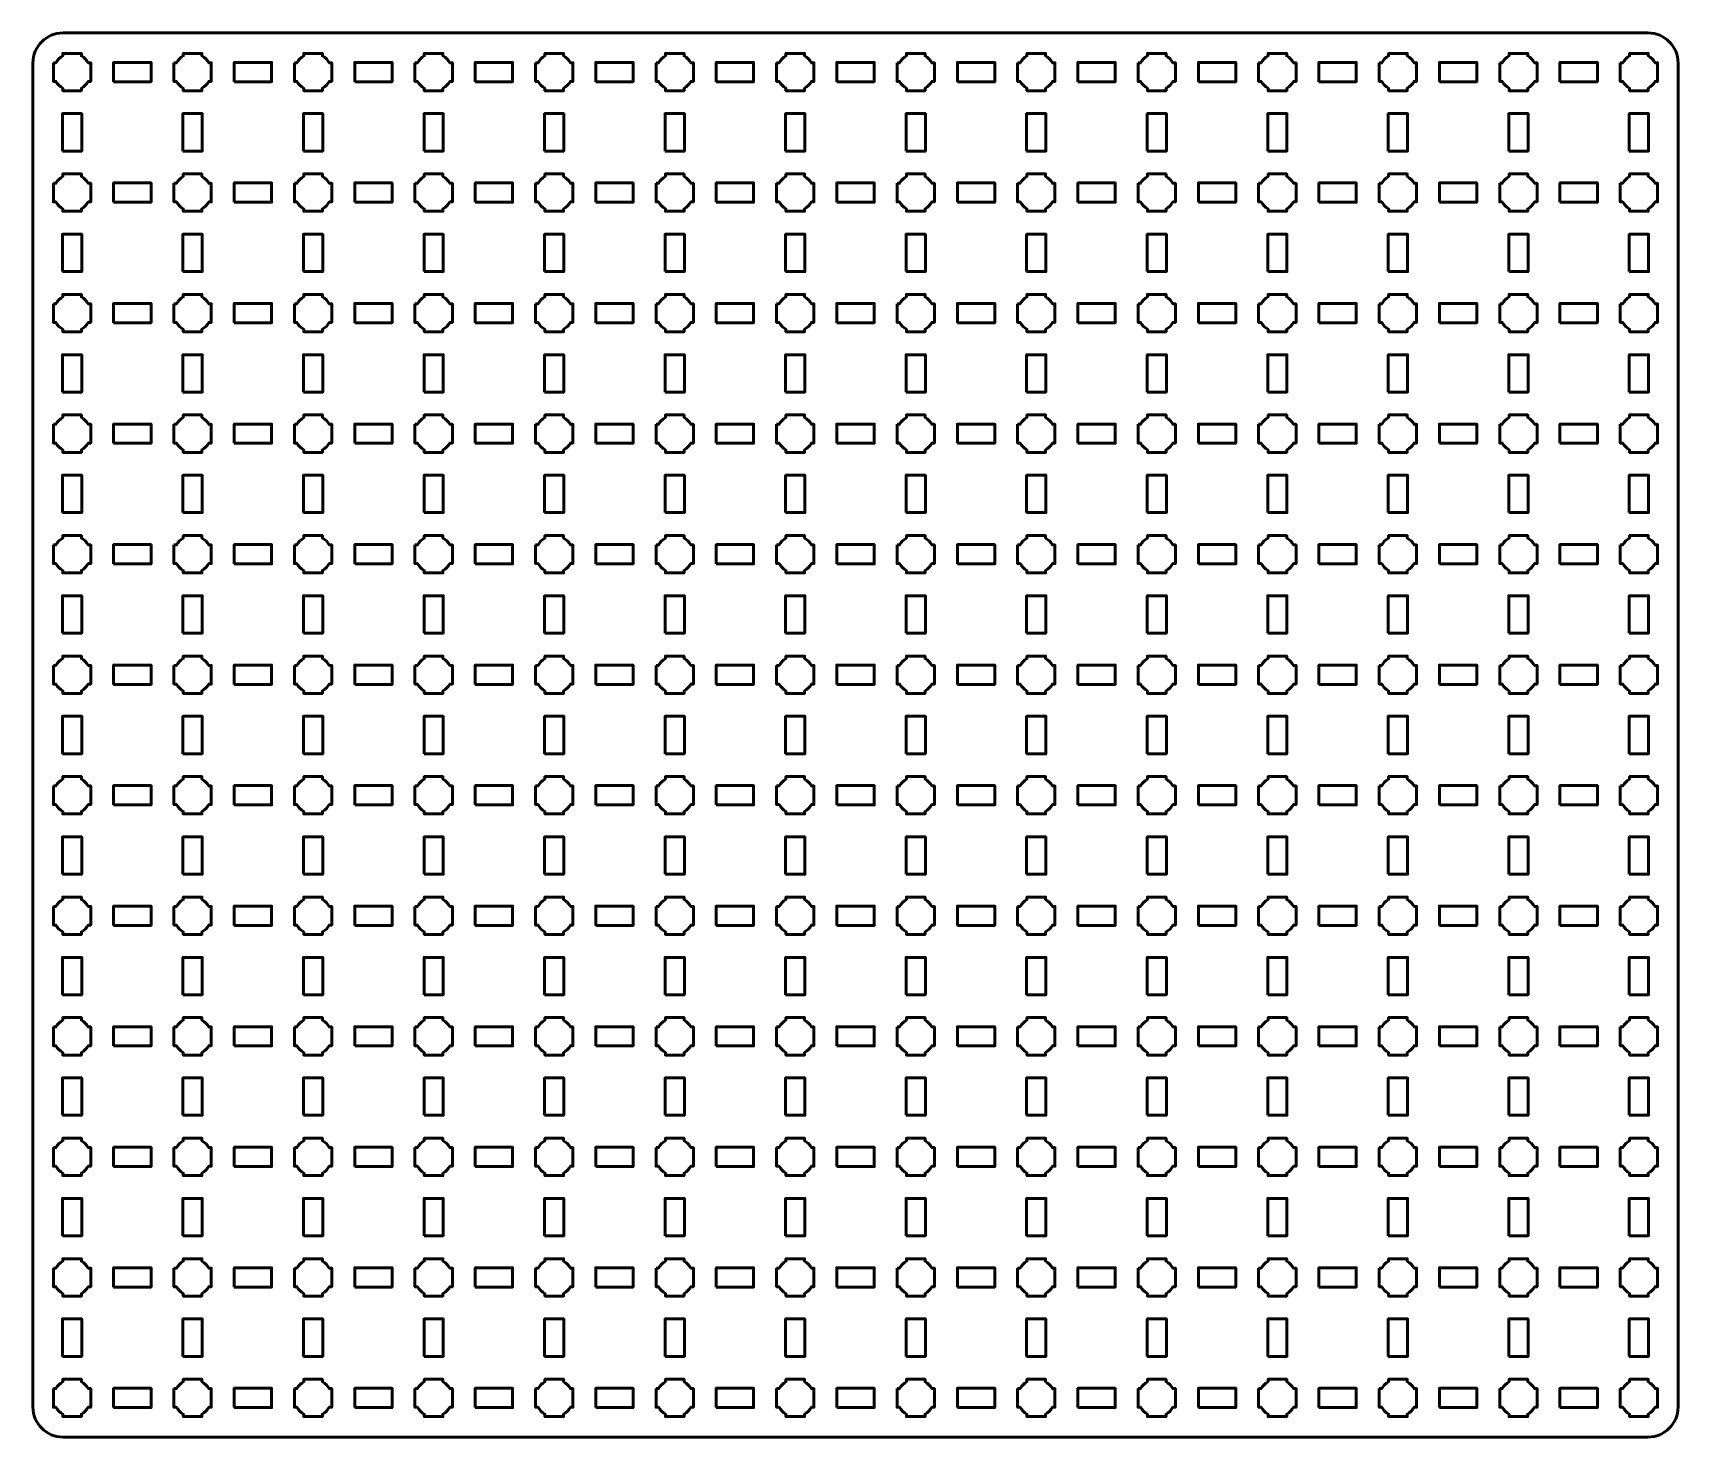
# Model space of a CAD drawing. Header units: centimetres. Extents: x -24.1 to 3.1, y -26.5 to -3.2.
import ezdxf

# ---------------------------------------------------------------- set-up
doc = ezdxf.new("R2010")
doc.units = ezdxf.units.CM
doc.header["$MEASUREMENT"] = 0
doc.layers.add('Layer 1', color=7, linetype='Continuous')

msp = doc.modelspace()

# ---------------------------------------------------------------- linework, layer by layer
at = {"layer": 'Layer 1', "color": 250, "lineweight": 53}
for points in [[(-22.81, -4.01), (-22.19, -4.01), (-22.19, -3.69), (-22.81, -3.69), (-22.81, -4.01)], [(-20.81, -4.01), (-20.19, -4.01), (-20.19, -3.69), (-20.81, -3.69), (-20.81, -4.01)], [(-18.81, -4.01), (-18.19, -4.01), (-18.19, -3.69), (-18.81, -3.69), (-18.81, -4.01)], [(-16.81, -4.01), (-16.19, -4.01), (-16.19, -3.69), (-16.81, -3.69), (-16.81, -4.01)], [(-14.81, -4.01), (-14.19, -4.01), (-14.19, -3.69), (-14.81, -3.69), (-14.81, -4.01)], [(-12.81, -4.01), (-12.19, -4.01), (-12.19, -3.69), (-12.81, -3.69), (-12.81, -4.01)], [(-10.81, -4.01), (-10.19, -4.01), (-10.19, -3.69), (-10.81, -3.69), (-10.81, -4.01)], [(-8.81, -4.01), (-8.19, -4.01), (-8.19, -3.69), (-8.81, -3.69), (-8.81, -4.01)], [(-6.81, -4.01), (-6.19, -4.01), (-6.19, -3.69), (-6.81, -3.69), (-6.81, -4.01)], [(-4.81, -4.01), (-4.19, -4.01), (-4.19, -3.69), (-4.81, -3.69), (-4.81, -4.01)], [(-2.81, -4.01), (-2.19, -4.01), (-2.19, -3.69), (-2.81, -3.69), (-2.81, -4.01)], [(-0.81, -4.01), (-0.19, -4.01), (-0.19, -3.69), (-0.81, -3.69), (-0.81, -4.01)], [(1.19, -4.01), (1.81, -4.01), (1.81, -3.69), (1.19, -3.69), (1.19, -4.01)], [(-23.66, -5.16), (-23.34, -5.16), (-23.34, -4.54), (-23.66, -4.54), (-23.66, -5.16)], [(-21.66, -5.16), (-21.34, -5.16), (-21.34, -4.54), (-21.66, -4.54), (-21.66, -5.16)], [(-19.66, -5.16), (-19.34, -5.16), (-19.34, -4.54), (-19.66, -4.54), (-19.66, -5.16)], [(-17.66, -5.16), (-17.34, -5.16), (-17.34, -4.54), (-17.66, -4.54), (-17.66, -5.16)], [(-15.66, -5.16), (-15.34, -5.16), (-15.34, -4.54), (-15.66, -4.54), (-15.66, -5.16)], [(-13.66, -5.16), (-13.34, -5.16), (-13.34, -4.54), (-13.66, -4.54), (-13.66, -5.16)], [(-11.66, -5.16), (-11.34, -5.16), (-11.34, -4.54), (-11.66, -4.54), (-11.66, -5.16)], [(-9.66, -5.16), (-9.34, -5.16), (-9.34, -4.54), (-9.66, -4.54), (-9.66, -5.16)], [(-7.66, -5.16), (-7.34, -5.16), (-7.34, -4.54), (-7.66, -4.54), (-7.66, -5.16)], [(-5.66, -5.16), (-5.34, -5.16), (-5.34, -4.54), (-5.66, -4.54), (-5.66, -5.16)], [(-3.66, -5.16), (-3.34, -5.16), (-3.34, -4.54), (-3.66, -4.54), (-3.66, -5.16)], [(-1.66, -5.16), (-1.34, -5.16), (-1.34, -4.54), (-1.66, -4.54), (-1.66, -5.16)], [(0.34, -5.16), (0.66, -5.16), (0.66, -4.54), (0.34, -4.54), (0.34, -5.16)], [(2.34, -5.16), (2.66, -5.16), (2.66, -4.54), (2.34, -4.54), (2.34, -5.16)], [(-22.81, -6.01), (-22.19, -6.01), (-22.19, -5.69), (-22.81, -5.69), (-22.81, -6.01)], [(-20.81, -6.01), (-20.19, -6.01), (-20.19, -5.69), (-20.81, -5.69), (-20.81, -6.01)], [(-18.81, -6.01), (-18.19, -6.01), (-18.19, -5.69), (-18.81, -5.69), (-18.81, -6.01)], [(-16.81, -6.01), (-16.19, -6.01), (-16.19, -5.69), (-16.81, -5.69), (-16.81, -6.01)], [(-14.81, -6.01), (-14.19, -6.01), (-14.19, -5.69), (-14.81, -5.69), (-14.81, -6.01)], [(-12.81, -6.01), (-12.19, -6.01), (-12.19, -5.69), (-12.81, -5.69), (-12.81, -6.01)], [(-10.81, -6.01), (-10.19, -6.01), (-10.19, -5.69), (-10.81, -5.69), (-10.81, -6.01)], [(-8.81, -6.01), (-8.19, -6.01), (-8.19, -5.69), (-8.81, -5.69), (-8.81, -6.01)], [(-6.81, -6.01), (-6.19, -6.01), (-6.19, -5.69), (-6.81, -5.69), (-6.81, -6.01)], [(-4.81, -6.01), (-4.19, -6.01), (-4.19, -5.69), (-4.81, -5.69), (-4.81, -6.01)], [(-2.81, -6.01), (-2.19, -6.01), (-2.19, -5.69), (-2.81, -5.69), (-2.81, -6.01)], [(-0.81, -6.01), (-0.19, -6.01), (-0.19, -5.69), (-0.81, -5.69), (-0.81, -6.01)], [(1.19, -6.01), (1.81, -6.01), (1.81, -5.69), (1.19, -5.69), (1.19, -6.01)], [(-23.66, -7.16), (-23.34, -7.16), (-23.34, -6.54), (-23.66, -6.54), (-23.66, -7.16)], [(-21.66, -7.16), (-21.34, -7.16), (-21.34, -6.54), (-21.66, -6.54), (-21.66, -7.16)], [(-19.66, -7.16), (-19.34, -7.16), (-19.34, -6.54), (-19.66, -6.54), (-19.66, -7.16)], [(-17.66, -7.16), (-17.34, -7.16), (-17.34, -6.54), (-17.66, -6.54), (-17.66, -7.16)], [(-15.66, -7.16), (-15.34, -7.16), (-15.34, -6.54), (-15.66, -6.54), (-15.66, -7.16)], [(-13.66, -7.16), (-13.34, -7.16), (-13.34, -6.54), (-13.66, -6.54), (-13.66, -7.16)], [(-11.66, -7.16), (-11.34, -7.16), (-11.34, -6.54), (-11.66, -6.54), (-11.66, -7.16)], [(-9.66, -7.16), (-9.34, -7.16), (-9.34, -6.54), (-9.66, -6.54), (-9.66, -7.16)], [(-7.66, -7.16), (-7.34, -7.16), (-7.34, -6.54), (-7.66, -6.54), (-7.66, -7.16)], [(-5.66, -7.16), (-5.34, -7.16), (-5.34, -6.54), (-5.66, -6.54), (-5.66, -7.16)], [(-3.66, -7.16), (-3.34, -7.16), (-3.34, -6.54), (-3.66, -6.54), (-3.66, -7.16)], [(-1.66, -7.16), (-1.34, -7.16), (-1.34, -6.54), (-1.66, -6.54), (-1.66, -7.16)], [(0.34, -7.16), (0.66, -7.16), (0.66, -6.54), (0.34, -6.54), (0.34, -7.16)], [(2.34, -7.16), (2.66, -7.16), (2.66, -6.54), (2.34, -6.54), (2.34, -7.16)], [(-22.81, -8.01), (-22.19, -8.01), (-22.19, -7.69), (-22.81, -7.69), (-22.81, -8.01)], [(-20.81, -8.01), (-20.19, -8.01), (-20.19, -7.69), (-20.81, -7.69), (-20.81, -8.01)], [(-18.81, -8.01), (-18.19, -8.01), (-18.19, -7.69), (-18.81, -7.69), (-18.81, -8.01)], [(-16.81, -8.01), (-16.19, -8.01), (-16.19, -7.69), (-16.81, -7.69), (-16.81, -8.01)], [(-14.81, -8.01), (-14.19, -8.01), (-14.19, -7.69), (-14.81, -7.69), (-14.81, -8.01)], [(-12.81, -8.01), (-12.19, -8.01), (-12.19, -7.69), (-12.81, -7.69), (-12.81, -8.01)], [(-10.81, -8.01), (-10.19, -8.01), (-10.19, -7.69), (-10.81, -7.69), (-10.81, -8.01)], [(-8.81, -8.01), (-8.19, -8.01), (-8.19, -7.69), (-8.81, -7.69), (-8.81, -8.01)], [(-6.81, -8.01), (-6.19, -8.01), (-6.19, -7.69), (-6.81, -7.69), (-6.81, -8.01)], [(-4.81, -8.01), (-4.19, -8.01), (-4.19, -7.69), (-4.81, -7.69), (-4.81, -8.01)], [(-2.81, -8.01), (-2.19, -8.01), (-2.19, -7.69), (-2.81, -7.69), (-2.81, -8.01)], [(-0.81, -8.01), (-0.19, -8.01), (-0.19, -7.69), (-0.81, -7.69), (-0.81, -8.01)], [(1.19, -8.01), (1.81, -8.01), (1.81, -7.69), (1.19, -7.69), (1.19, -8.01)], [(-23.66, -9.16), (-23.34, -9.16), (-23.34, -8.54), (-23.66, -8.54), (-23.66, -9.16)], [(-21.66, -9.16), (-21.34, -9.16), (-21.34, -8.54), (-21.66, -8.54), (-21.66, -9.16)], [(-19.66, -9.16), (-19.34, -9.16), (-19.34, -8.54), (-19.66, -8.54), (-19.66, -9.16)], [(-17.66, -9.16), (-17.34, -9.16), (-17.34, -8.54), (-17.66, -8.54), (-17.66, -9.16)], [(-15.66, -9.16), (-15.34, -9.16), (-15.34, -8.54), (-15.66, -8.54), (-15.66, -9.16)], [(-13.66, -9.16), (-13.34, -9.16), (-13.34, -8.54), (-13.66, -8.54), (-13.66, -9.16)], [(-11.66, -9.16), (-11.34, -9.16), (-11.34, -8.54), (-11.66, -8.54), (-11.66, -9.16)], [(-9.66, -9.16), (-9.34, -9.16), (-9.34, -8.54), (-9.66, -8.54), (-9.66, -9.16)], [(-7.66, -9.16), (-7.34, -9.16), (-7.34, -8.54), (-7.66, -8.54), (-7.66, -9.16)], [(-5.66, -9.16), (-5.34, -9.16), (-5.34, -8.54), (-5.66, -8.54), (-5.66, -9.16)], [(-3.66, -9.16), (-3.34, -9.16), (-3.34, -8.54), (-3.66, -8.54), (-3.66, -9.16)], [(-1.66, -9.16), (-1.34, -9.16), (-1.34, -8.54), (-1.66, -8.54), (-1.66, -9.16)], [(0.34, -9.16), (0.66, -9.16), (0.66, -8.54), (0.34, -8.54), (0.34, -9.16)], [(2.34, -9.16), (2.66, -9.16), (2.66, -8.54), (2.34, -8.54), (2.34, -9.16)], [(-22.81, -10.01), (-22.19, -10.01), (-22.19, -9.69), (-22.81, -9.69), (-22.81, -10.01)], [(-20.81, -10.01), (-20.19, -10.01), (-20.19, -9.69), (-20.81, -9.69), (-20.81, -10.01)], [(-18.81, -10.01), (-18.19, -10.01), (-18.19, -9.69), (-18.81, -9.69), (-18.81, -10.01)], [(-16.81, -10.01), (-16.19, -10.01), (-16.19, -9.69), (-16.81, -9.69), (-16.81, -10.01)], [(-14.81, -10.01), (-14.19, -10.01), (-14.19, -9.69), (-14.81, -9.69), (-14.81, -10.01)], [(-12.81, -10.01), (-12.19, -10.01), (-12.19, -9.69), (-12.81, -9.69), (-12.81, -10.01)], [(-10.81, -10.01), (-10.19, -10.01), (-10.19, -9.69), (-10.81, -9.69), (-10.81, -10.01)], [(-8.81, -10.01), (-8.19, -10.01), (-8.19, -9.69), (-8.81, -9.69), (-8.81, -10.01)], [(-6.81, -10.01), (-6.19, -10.01), (-6.19, -9.69), (-6.81, -9.69), (-6.81, -10.01)], [(-4.81, -10.01), (-4.19, -10.01), (-4.19, -9.69), (-4.81, -9.69), (-4.81, -10.01)], [(-2.81, -10.01), (-2.19, -10.01), (-2.19, -9.69), (-2.81, -9.69), (-2.81, -10.01)], [(-0.81, -10.01), (-0.19, -10.01), (-0.19, -9.69), (-0.81, -9.69), (-0.81, -10.01)], [(1.19, -10.01), (1.81, -10.01), (1.81, -9.69), (1.19, -9.69), (1.19, -10.01)], [(-23.66, -11.16), (-23.34, -11.16), (-23.34, -10.54), (-23.66, -10.54), (-23.66, -11.16)], [(-21.66, -11.16), (-21.34, -11.16), (-21.34, -10.54), (-21.66, -10.54), (-21.66, -11.16)], [(-19.66, -11.16), (-19.34, -11.16), (-19.34, -10.54), (-19.66, -10.54), (-19.66, -11.16)], [(-17.66, -11.16), (-17.34, -11.16), (-17.34, -10.54), (-17.66, -10.54), (-17.66, -11.16)], [(-15.66, -11.16), (-15.34, -11.16), (-15.34, -10.54), (-15.66, -10.54), (-15.66, -11.16)], [(-13.66, -11.16), (-13.34, -11.16), (-13.34, -10.54), (-13.66, -10.54), (-13.66, -11.16)], [(-11.66, -11.16), (-11.34, -11.16), (-11.34, -10.54), (-11.66, -10.54), (-11.66, -11.16)], [(-9.66, -11.16), (-9.34, -11.16), (-9.34, -10.54), (-9.66, -10.54), (-9.66, -11.16)], [(-7.66, -11.16), (-7.34, -11.16), (-7.34, -10.54), (-7.66, -10.54), (-7.66, -11.16)], [(-5.66, -11.16), (-5.34, -11.16), (-5.34, -10.54), (-5.66, -10.54), (-5.66, -11.16)], [(-3.66, -11.16), (-3.34, -11.16), (-3.34, -10.54), (-3.66, -10.54), (-3.66, -11.16)], [(-1.66, -11.16), (-1.34, -11.16), (-1.34, -10.54), (-1.66, -10.54), (-1.66, -11.16)], [(0.34, -11.16), (0.66, -11.16), (0.66, -10.54), (0.34, -10.54), (0.34, -11.16)], [(2.34, -11.16), (2.66, -11.16), (2.66, -10.54), (2.34, -10.54), (2.34, -11.16)], [(-22.81, -12.01), (-22.19, -12.01), (-22.19, -11.69), (-22.81, -11.69), (-22.81, -12.01)], [(-20.81, -12.01), (-20.19, -12.01), (-20.19, -11.69), (-20.81, -11.69), (-20.81, -12.01)], [(-18.81, -12.01), (-18.19, -12.01), (-18.19, -11.69), (-18.81, -11.69), (-18.81, -12.01)], [(-16.81, -12.01), (-16.19, -12.01), (-16.19, -11.69), (-16.81, -11.69), (-16.81, -12.01)], [(-14.81, -12.01), (-14.19, -12.01), (-14.19, -11.69), (-14.81, -11.69), (-14.81, -12.01)], [(-12.81, -12.01), (-12.19, -12.01), (-12.19, -11.69), (-12.81, -11.69), (-12.81, -12.01)], [(-10.81, -12.01), (-10.19, -12.01), (-10.19, -11.69), (-10.81, -11.69), (-10.81, -12.01)], [(-8.81, -12.01), (-8.19, -12.01), (-8.19, -11.69), (-8.81, -11.69), (-8.81, -12.01)], [(-6.81, -12.01), (-6.19, -12.01), (-6.19, -11.69), (-6.81, -11.69), (-6.81, -12.01)], [(-4.81, -12.01), (-4.19, -12.01), (-4.19, -11.69), (-4.81, -11.69), (-4.81, -12.01)], [(-2.81, -12.01), (-2.19, -12.01), (-2.19, -11.69), (-2.81, -11.69), (-2.81, -12.01)], [(-0.81, -12.01), (-0.19, -12.01), (-0.19, -11.69), (-0.81, -11.69), (-0.81, -12.01)], [(1.19, -12.01), (1.81, -12.01), (1.81, -11.69), (1.19, -11.69), (1.19, -12.01)], [(-23.66, -13.16), (-23.34, -13.16), (-23.34, -12.54), (-23.66, -12.54), (-23.66, -13.16)], [(-21.66, -13.16), (-21.34, -13.16), (-21.34, -12.54), (-21.66, -12.54), (-21.66, -13.16)], [(-19.66, -13.16), (-19.34, -13.16), (-19.34, -12.54), (-19.66, -12.54), (-19.66, -13.16)], [(-17.66, -13.16), (-17.34, -13.16), (-17.34, -12.54), (-17.66, -12.54), (-17.66, -13.16)], [(-15.66, -13.16), (-15.34, -13.16), (-15.34, -12.54), (-15.66, -12.54), (-15.66, -13.16)], [(-13.66, -13.16), (-13.34, -13.16), (-13.34, -12.54), (-13.66, -12.54), (-13.66, -13.16)], [(-11.66, -13.16), (-11.34, -13.16), (-11.34, -12.54), (-11.66, -12.54), (-11.66, -13.16)], [(-9.66, -13.16), (-9.34, -13.16), (-9.34, -12.54), (-9.66, -12.54), (-9.66, -13.16)], [(-7.66, -13.16), (-7.34, -13.16), (-7.34, -12.54), (-7.66, -12.54), (-7.66, -13.16)], [(-5.66, -13.16), (-5.34, -13.16), (-5.34, -12.54), (-5.66, -12.54), (-5.66, -13.16)], [(-3.66, -13.16), (-3.34, -13.16), (-3.34, -12.54), (-3.66, -12.54), (-3.66, -13.16)], [(-1.66, -13.16), (-1.34, -13.16), (-1.34, -12.54), (-1.66, -12.54), (-1.66, -13.16)], [(0.34, -13.16), (0.66, -13.16), (0.66, -12.54), (0.34, -12.54), (0.34, -13.16)], [(2.34, -13.16), (2.66, -13.16), (2.66, -12.54), (2.34, -12.54), (2.34, -13.16)], [(-22.81, -14.01), (-22.19, -14.01), (-22.19, -13.69), (-22.81, -13.69), (-22.81, -14.01)], [(-20.81, -14.01), (-20.19, -14.01), (-20.19, -13.69), (-20.81, -13.69), (-20.81, -14.01)], [(-18.81, -14.01), (-18.19, -14.01), (-18.19, -13.69), (-18.81, -13.69), (-18.81, -14.01)], [(-16.81, -14.01), (-16.19, -14.01), (-16.19, -13.69), (-16.81, -13.69), (-16.81, -14.01)], [(-14.81, -14.01), (-14.19, -14.01), (-14.19, -13.69), (-14.81, -13.69), (-14.81, -14.01)], [(-12.81, -14.01), (-12.19, -14.01), (-12.19, -13.69), (-12.81, -13.69), (-12.81, -14.01)], [(-10.81, -14.01), (-10.19, -14.01), (-10.19, -13.69), (-10.81, -13.69), (-10.81, -14.01)], [(-8.81, -14.01), (-8.19, -14.01), (-8.19, -13.69), (-8.81, -13.69), (-8.81, -14.01)], [(-6.81, -14.01), (-6.19, -14.01), (-6.19, -13.69), (-6.81, -13.69), (-6.81, -14.01)], [(-4.81, -14.01), (-4.19, -14.01), (-4.19, -13.69), (-4.81, -13.69), (-4.81, -14.01)], [(-2.81, -14.01), (-2.19, -14.01), (-2.19, -13.69), (-2.81, -13.69), (-2.81, -14.01)], [(-0.81, -14.01), (-0.19, -14.01), (-0.19, -13.69), (-0.81, -13.69), (-0.81, -14.01)], [(1.19, -14.01), (1.81, -14.01), (1.81, -13.69), (1.19, -13.69), (1.19, -14.01)], [(-23.66, -15.16), (-23.34, -15.16), (-23.34, -14.54), (-23.66, -14.54), (-23.66, -15.16)], [(-21.66, -15.16), (-21.34, -15.16), (-21.34, -14.54), (-21.66, -14.54), (-21.66, -15.16)], [(-19.66, -15.16), (-19.34, -15.16), (-19.34, -14.54), (-19.66, -14.54), (-19.66, -15.16)], [(-17.66, -15.16), (-17.34, -15.16), (-17.34, -14.54), (-17.66, -14.54), (-17.66, -15.16)], [(-15.66, -15.16), (-15.34, -15.16), (-15.34, -14.54), (-15.66, -14.54), (-15.66, -15.16)], [(-13.66, -15.16), (-13.34, -15.16), (-13.34, -14.54), (-13.66, -14.54), (-13.66, -15.16)], [(-11.66, -15.16), (-11.34, -15.16), (-11.34, -14.54), (-11.66, -14.54), (-11.66, -15.16)], [(-9.66, -15.16), (-9.34, -15.16), (-9.34, -14.54), (-9.66, -14.54), (-9.66, -15.16)], [(-7.66, -15.16), (-7.34, -15.16), (-7.34, -14.54), (-7.66, -14.54), (-7.66, -15.16)], [(-5.66, -15.16), (-5.34, -15.16), (-5.34, -14.54), (-5.66, -14.54), (-5.66, -15.16)], [(-3.66, -15.16), (-3.34, -15.16), (-3.34, -14.54), (-3.66, -14.54), (-3.66, -15.16)], [(-1.66, -15.16), (-1.34, -15.16), (-1.34, -14.54), (-1.66, -14.54), (-1.66, -15.16)], [(0.34, -15.16), (0.66, -15.16), (0.66, -14.54), (0.34, -14.54), (0.34, -15.16)], [(2.34, -15.16), (2.66, -15.16), (2.66, -14.54), (2.34, -14.54), (2.34, -15.16)], [(-22.81, -16.01), (-22.19, -16.01), (-22.19, -15.69), (-22.81, -15.69), (-22.81, -16.01)], [(-20.81, -16.01), (-20.19, -16.01), (-20.19, -15.69), (-20.81, -15.69), (-20.81, -16.01)], [(-18.81, -16.01), (-18.19, -16.01), (-18.19, -15.69), (-18.81, -15.69), (-18.81, -16.01)], [(-16.81, -16.01), (-16.19, -16.01), (-16.19, -15.69), (-16.81, -15.69), (-16.81, -16.01)], [(-14.81, -16.01), (-14.19, -16.01), (-14.19, -15.69), (-14.81, -15.69), (-14.81, -16.01)], [(-12.81, -16.01), (-12.19, -16.01), (-12.19, -15.69), (-12.81, -15.69), (-12.81, -16.01)], [(-10.81, -16.01), (-10.19, -16.01), (-10.19, -15.69), (-10.81, -15.69), (-10.81, -16.01)], [(-8.81, -16.01), (-8.19, -16.01), (-8.19, -15.69), (-8.81, -15.69), (-8.81, -16.01)], [(-6.81, -16.01), (-6.19, -16.01), (-6.19, -15.69), (-6.81, -15.69), (-6.81, -16.01)], [(-4.81, -16.01), (-4.19, -16.01), (-4.19, -15.69), (-4.81, -15.69), (-4.81, -16.01)], [(-2.81, -16.01), (-2.19, -16.01), (-2.19, -15.69), (-2.81, -15.69), (-2.81, -16.01)], [(-0.81, -16.01), (-0.19, -16.01), (-0.19, -15.69), (-0.81, -15.69), (-0.81, -16.01)], [(1.19, -16.01), (1.81, -16.01), (1.81, -15.69), (1.19, -15.69), (1.19, -16.01)], [(-23.66, -17.16), (-23.34, -17.16), (-23.34, -16.54), (-23.66, -16.54), (-23.66, -17.16)], [(-21.66, -17.16), (-21.34, -17.16), (-21.34, -16.54), (-21.66, -16.54), (-21.66, -17.16)], [(-19.66, -17.16), (-19.34, -17.16), (-19.34, -16.54), (-19.66, -16.54), (-19.66, -17.16)], [(-17.66, -17.16), (-17.34, -17.16), (-17.34, -16.54), (-17.66, -16.54), (-17.66, -17.16)], [(-15.66, -17.16), (-15.34, -17.16), (-15.34, -16.54), (-15.66, -16.54), (-15.66, -17.16)], [(-13.66, -17.16), (-13.34, -17.16), (-13.34, -16.54), (-13.66, -16.54), (-13.66, -17.16)], [(-11.66, -17.16), (-11.34, -17.16), (-11.34, -16.54), (-11.66, -16.54), (-11.66, -17.16)], [(-9.66, -17.16), (-9.34, -17.16), (-9.34, -16.54), (-9.66, -16.54), (-9.66, -17.16)], [(-7.66, -17.16), (-7.34, -17.16), (-7.34, -16.54), (-7.66, -16.54), (-7.66, -17.16)], [(-5.66, -17.16), (-5.34, -17.16), (-5.34, -16.54), (-5.66, -16.54), (-5.66, -17.16)], [(-3.66, -17.16), (-3.34, -17.16), (-3.34, -16.54), (-3.66, -16.54), (-3.66, -17.16)], [(-1.66, -17.16), (-1.34, -17.16), (-1.34, -16.54), (-1.66, -16.54), (-1.66, -17.16)], [(0.34, -17.16), (0.66, -17.16), (0.66, -16.54), (0.34, -16.54), (0.34, -17.16)], [(2.34, -17.16), (2.66, -17.16), (2.66, -16.54), (2.34, -16.54), (2.34, -17.16)], [(-22.81, -18.01), (-22.19, -18.01), (-22.19, -17.69), (-22.81, -17.69), (-22.81, -18.01)], [(-20.81, -18.01), (-20.19, -18.01), (-20.19, -17.69), (-20.81, -17.69), (-20.81, -18.01)], [(-18.81, -18.01), (-18.19, -18.01), (-18.19, -17.69), (-18.81, -17.69), (-18.81, -18.01)], [(-16.81, -18.01), (-16.19, -18.01), (-16.19, -17.69), (-16.81, -17.69), (-16.81, -18.01)], [(-14.81, -18.01), (-14.19, -18.01), (-14.19, -17.69), (-14.81, -17.69), (-14.81, -18.01)], [(-12.81, -18.01), (-12.19, -18.01), (-12.19, -17.69), (-12.81, -17.69), (-12.81, -18.01)], [(-10.81, -18.01), (-10.19, -18.01), (-10.19, -17.69), (-10.81, -17.69), (-10.81, -18.01)], [(-8.81, -18.01), (-8.19, -18.01), (-8.19, -17.69), (-8.81, -17.69), (-8.81, -18.01)], [(-6.81, -18.01), (-6.19, -18.01), (-6.19, -17.69), (-6.81, -17.69), (-6.81, -18.01)], [(-4.81, -18.01), (-4.19, -18.01), (-4.19, -17.69), (-4.81, -17.69), (-4.81, -18.01)], [(-2.81, -18.01), (-2.19, -18.01), (-2.19, -17.69), (-2.81, -17.69), (-2.81, -18.01)], [(-0.81, -18.01), (-0.19, -18.01), (-0.19, -17.69), (-0.81, -17.69), (-0.81, -18.01)], [(1.19, -18.01), (1.81, -18.01), (1.81, -17.69), (1.19, -17.69), (1.19, -18.01)], [(-23.66, -19.16), (-23.34, -19.16), (-23.34, -18.54), (-23.66, -18.54), (-23.66, -19.16)], [(-21.66, -19.16), (-21.34, -19.16), (-21.34, -18.54), (-21.66, -18.54), (-21.66, -19.16)], [(-19.66, -19.16), (-19.34, -19.16), (-19.34, -18.54), (-19.66, -18.54), (-19.66, -19.16)], [(-17.66, -19.16), (-17.34, -19.16), (-17.34, -18.54), (-17.66, -18.54), (-17.66, -19.16)], [(-15.66, -19.16), (-15.34, -19.16), (-15.34, -18.54), (-15.66, -18.54), (-15.66, -19.16)], [(-13.66, -19.16), (-13.34, -19.16), (-13.34, -18.54), (-13.66, -18.54), (-13.66, -19.16)], [(-11.66, -19.16), (-11.34, -19.16), (-11.34, -18.54), (-11.66, -18.54), (-11.66, -19.16)], [(-9.66, -19.16), (-9.34, -19.16), (-9.34, -18.54), (-9.66, -18.54), (-9.66, -19.16)], [(-7.66, -19.16), (-7.34, -19.16), (-7.34, -18.54), (-7.66, -18.54), (-7.66, -19.16)], [(-5.66, -19.16), (-5.34, -19.16), (-5.34, -18.54), (-5.66, -18.54), (-5.66, -19.16)], [(-3.66, -19.16), (-3.34, -19.16), (-3.34, -18.54), (-3.66, -18.54), (-3.66, -19.16)], [(-1.66, -19.16), (-1.34, -19.16), (-1.34, -18.54), (-1.66, -18.54), (-1.66, -19.16)], [(0.34, -19.16), (0.66, -19.16), (0.66, -18.54), (0.34, -18.54), (0.34, -19.16)], [(2.34, -19.16), (2.66, -19.16), (2.66, -18.54), (2.34, -18.54), (2.34, -19.16)], [(-22.81, -20.01), (-22.19, -20.01), (-22.19, -19.69), (-22.81, -19.69), (-22.81, -20.01)], [(-20.81, -20.01), (-20.19, -20.01), (-20.19, -19.69), (-20.81, -19.69), (-20.81, -20.01)], [(-18.81, -20.01), (-18.19, -20.01), (-18.19, -19.69), (-18.81, -19.69), (-18.81, -20.01)], [(-16.81, -20.01), (-16.19, -20.01), (-16.19, -19.69), (-16.81, -19.69), (-16.81, -20.01)], [(-14.81, -20.01), (-14.19, -20.01), (-14.19, -19.69), (-14.81, -19.69), (-14.81, -20.01)], [(-12.81, -20.01), (-12.19, -20.01), (-12.19, -19.69), (-12.81, -19.69), (-12.81, -20.01)], [(-10.81, -20.01), (-10.19, -20.01), (-10.19, -19.69), (-10.81, -19.69), (-10.81, -20.01)], [(-8.81, -20.01), (-8.19, -20.01), (-8.19, -19.69), (-8.81, -19.69), (-8.81, -20.01)], [(-6.81, -20.01), (-6.19, -20.01), (-6.19, -19.69), (-6.81, -19.69), (-6.81, -20.01)], [(-4.81, -20.01), (-4.19, -20.01), (-4.19, -19.69), (-4.81, -19.69), (-4.81, -20.01)], [(-2.81, -20.01), (-2.19, -20.01), (-2.19, -19.69), (-2.81, -19.69), (-2.81, -20.01)], [(-0.81, -20.01), (-0.19, -20.01), (-0.19, -19.69), (-0.81, -19.69), (-0.81, -20.01)], [(1.19, -20.01), (1.81, -20.01), (1.81, -19.69), (1.19, -19.69), (1.19, -20.01)], [(-23.66, -21.16), (-23.34, -21.16), (-23.34, -20.54), (-23.66, -20.54), (-23.66, -21.16)], [(-21.66, -21.16), (-21.34, -21.16), (-21.34, -20.54), (-21.66, -20.54), (-21.66, -21.16)], [(-19.66, -21.16), (-19.34, -21.16), (-19.34, -20.54), (-19.66, -20.54), (-19.66, -21.16)], [(-17.66, -21.16), (-17.34, -21.16), (-17.34, -20.54), (-17.66, -20.54), (-17.66, -21.16)], [(-15.66, -21.16), (-15.34, -21.16), (-15.34, -20.54), (-15.66, -20.54), (-15.66, -21.16)], [(-13.66, -21.16), (-13.34, -21.16), (-13.34, -20.54), (-13.66, -20.54), (-13.66, -21.16)], [(-11.66, -21.16), (-11.34, -21.16), (-11.34, -20.54), (-11.66, -20.54), (-11.66, -21.16)], [(-9.66, -21.16), (-9.34, -21.16), (-9.34, -20.54), (-9.66, -20.54), (-9.66, -21.16)], [(-7.66, -21.16), (-7.34, -21.16), (-7.34, -20.54), (-7.66, -20.54), (-7.66, -21.16)], [(-5.66, -21.16), (-5.34, -21.16), (-5.34, -20.54), (-5.66, -20.54), (-5.66, -21.16)], [(-3.66, -21.16), (-3.34, -21.16), (-3.34, -20.54), (-3.66, -20.54), (-3.66, -21.16)], [(-1.66, -21.16), (-1.34, -21.16), (-1.34, -20.54), (-1.66, -20.54), (-1.66, -21.16)], [(0.34, -21.16), (0.66, -21.16), (0.66, -20.54), (0.34, -20.54), (0.34, -21.16)], [(2.34, -21.16), (2.66, -21.16), (2.66, -20.54), (2.34, -20.54), (2.34, -21.16)], [(-22.81, -22.01), (-22.19, -22.01), (-22.19, -21.69), (-22.81, -21.69), (-22.81, -22.01)], [(-20.81, -22.01), (-20.19, -22.01), (-20.19, -21.69), (-20.81, -21.69), (-20.81, -22.01)], [(-18.81, -22.01), (-18.19, -22.01), (-18.19, -21.69), (-18.81, -21.69), (-18.81, -22.01)], [(-16.81, -22.01), (-16.19, -22.01), (-16.19, -21.69), (-16.81, -21.69), (-16.81, -22.01)], [(-14.81, -22.01), (-14.19, -22.01), (-14.19, -21.69), (-14.81, -21.69), (-14.81, -22.01)], [(-12.81, -22.01), (-12.19, -22.01), (-12.19, -21.69), (-12.81, -21.69), (-12.81, -22.01)], [(-10.81, -22.01), (-10.19, -22.01), (-10.19, -21.69), (-10.81, -21.69), (-10.81, -22.01)], [(-8.81, -22.01), (-8.19, -22.01), (-8.19, -21.69), (-8.81, -21.69), (-8.81, -22.01)], [(-6.81, -22.01), (-6.19, -22.01), (-6.19, -21.69), (-6.81, -21.69), (-6.81, -22.01)], [(-4.81, -22.01), (-4.19, -22.01), (-4.19, -21.69), (-4.81, -21.69), (-4.81, -22.01)], [(-2.81, -22.01), (-2.19, -22.01), (-2.19, -21.69), (-2.81, -21.69), (-2.81, -22.01)], [(-0.81, -22.01), (-0.19, -22.01), (-0.19, -21.69), (-0.81, -21.69), (-0.81, -22.01)], [(1.19, -22.01), (1.81, -22.01), (1.81, -21.69), (1.19, -21.69), (1.19, -22.01)], [(-23.66, -23.16), (-23.34, -23.16), (-23.34, -22.54), (-23.66, -22.54), (-23.66, -23.16)], [(-21.66, -23.16), (-21.34, -23.16), (-21.34, -22.54), (-21.66, -22.54), (-21.66, -23.16)], [(-19.66, -23.16), (-19.34, -23.16), (-19.34, -22.54), (-19.66, -22.54), (-19.66, -23.16)], [(-17.66, -23.16), (-17.34, -23.16), (-17.34, -22.54), (-17.66, -22.54), (-17.66, -23.16)], [(-15.66, -23.16), (-15.34, -23.16), (-15.34, -22.54), (-15.66, -22.54), (-15.66, -23.16)], [(-13.66, -23.16), (-13.34, -23.16), (-13.34, -22.54), (-13.66, -22.54), (-13.66, -23.16)], [(-11.66, -23.16), (-11.34, -23.16), (-11.34, -22.54), (-11.66, -22.54), (-11.66, -23.16)], [(-9.66, -23.16), (-9.34, -23.16), (-9.34, -22.54), (-9.66, -22.54), (-9.66, -23.16)], [(-7.66, -23.16), (-7.34, -23.16), (-7.34, -22.54), (-7.66, -22.54), (-7.66, -23.16)], [(-5.66, -23.16), (-5.34, -23.16), (-5.34, -22.54), (-5.66, -22.54), (-5.66, -23.16)], [(-3.66, -23.16), (-3.34, -23.16), (-3.34, -22.54), (-3.66, -22.54), (-3.66, -23.16)], [(-1.66, -23.16), (-1.34, -23.16), (-1.34, -22.54), (-1.66, -22.54), (-1.66, -23.16)], [(0.34, -23.16), (0.66, -23.16), (0.66, -22.54), (0.34, -22.54), (0.34, -23.16)], [(2.34, -23.16), (2.66, -23.16), (2.66, -22.54), (2.34, -22.54), (2.34, -23.16)], [(-22.81, -24.01), (-22.19, -24.01), (-22.19, -23.69), (-22.81, -23.69), (-22.81, -24.01)], [(-20.81, -24.01), (-20.19, -24.01), (-20.19, -23.69), (-20.81, -23.69), (-20.81, -24.01)], [(-18.81, -24.01), (-18.19, -24.01), (-18.19, -23.69), (-18.81, -23.69), (-18.81, -24.01)], [(-16.81, -24.01), (-16.19, -24.01), (-16.19, -23.69), (-16.81, -23.69), (-16.81, -24.01)], [(-14.81, -24.01), (-14.19, -24.01), (-14.19, -23.69), (-14.81, -23.69), (-14.81, -24.01)], [(-12.81, -24.01), (-12.19, -24.01), (-12.19, -23.69), (-12.81, -23.69), (-12.81, -24.01)], [(-10.81, -24.01), (-10.19, -24.01), (-10.19, -23.69), (-10.81, -23.69), (-10.81, -24.01)], [(-8.81, -24.01), (-8.19, -24.01), (-8.19, -23.69), (-8.81, -23.69), (-8.81, -24.01)], [(-6.81, -24.01), (-6.19, -24.01), (-6.19, -23.69), (-6.81, -23.69), (-6.81, -24.01)], [(-4.81, -24.01), (-4.19, -24.01), (-4.19, -23.69), (-4.81, -23.69), (-4.81, -24.01)], [(-2.81, -24.01), (-2.19, -24.01), (-2.19, -23.69), (-2.81, -23.69), (-2.81, -24.01)], [(-0.81, -24.01), (-0.19, -24.01), (-0.19, -23.69), (-0.81, -23.69), (-0.81, -24.01)], [(1.19, -24.01), (1.81, -24.01), (1.81, -23.69), (1.19, -23.69), (1.19, -24.01)], [(-23.66, -25.16), (-23.34, -25.16), (-23.34, -24.54), (-23.66, -24.54), (-23.66, -25.16)], [(-21.66, -25.16), (-21.34, -25.16), (-21.34, -24.54), (-21.66, -24.54), (-21.66, -25.16)], [(-19.66, -25.16), (-19.34, -25.16), (-19.34, -24.54), (-19.66, -24.54), (-19.66, -25.16)], [(-17.66, -25.16), (-17.34, -25.16), (-17.34, -24.54), (-17.66, -24.54), (-17.66, -25.16)], [(-15.66, -25.16), (-15.34, -25.16), (-15.34, -24.54), (-15.66, -24.54), (-15.66, -25.16)], [(-13.66, -25.16), (-13.34, -25.16), (-13.34, -24.54), (-13.66, -24.54), (-13.66, -25.16)], [(-11.66, -25.16), (-11.34, -25.16), (-11.34, -24.54), (-11.66, -24.54), (-11.66, -25.16)], [(-9.66, -25.16), (-9.34, -25.16), (-9.34, -24.54), (-9.66, -24.54), (-9.66, -25.16)], [(-7.66, -25.16), (-7.34, -25.16), (-7.34, -24.54), (-7.66, -24.54), (-7.66, -25.16)], [(-5.66, -25.16), (-5.34, -25.16), (-5.34, -24.54), (-5.66, -24.54), (-5.66, -25.16)], [(-3.66, -25.16), (-3.34, -25.16), (-3.34, -24.54), (-3.66, -24.54), (-3.66, -25.16)], [(-1.66, -25.16), (-1.34, -25.16), (-1.34, -24.54), (-1.66, -24.54), (-1.66, -25.16)], [(0.34, -25.16), (0.66, -25.16), (0.66, -24.54), (0.34, -24.54), (0.34, -25.16)], [(2.34, -25.16), (2.66, -25.16), (2.66, -24.54), (2.34, -24.54), (2.34, -25.16)], [(-22.81, -26.01), (-22.19, -26.01), (-22.19, -25.69), (-22.81, -25.69), (-22.81, -26.01)], [(-20.81, -26.01), (-20.19, -26.01), (-20.19, -25.69), (-20.81, -25.69), (-20.81, -26.01)], [(-18.81, -26.01), (-18.19, -26.01), (-18.19, -25.69), (-18.81, -25.69), (-18.81, -26.01)], [(-16.81, -26.01), (-16.19, -26.01), (-16.19, -25.69), (-16.81, -25.69), (-16.81, -26.01)], [(-14.81, -26.01), (-14.19, -26.01), (-14.19, -25.69), (-14.81, -25.69), (-14.81, -26.01)], [(-12.81, -26.01), (-12.19, -26.01), (-12.19, -25.69), (-12.81, -25.69), (-12.81, -26.01)], [(-10.81, -26.01), (-10.19, -26.01), (-10.19, -25.69), (-10.81, -25.69), (-10.81, -26.01)], [(-8.81, -26.01), (-8.19, -26.01), (-8.19, -25.69), (-8.81, -25.69), (-8.81, -26.01)], [(-6.81, -26.01), (-6.19, -26.01), (-6.19, -25.69), (-6.81, -25.69), (-6.81, -26.01)], [(-4.81, -26.01), (-4.19, -26.01), (-4.19, -25.69), (-4.81, -25.69), (-4.81, -26.01)], [(-2.81, -26.01), (-2.19, -26.01), (-2.19, -25.69), (-2.81, -25.69), (-2.81, -26.01)], [(-0.81, -26.01), (-0.19, -26.01), (-0.19, -25.69), (-0.81, -25.69), (-0.81, -26.01)], [(1.19, -26.01), (1.81, -26.01), (1.81, -25.69), (1.19, -25.69), (1.19, -26.01)]]:
    msp.add_lwpolyline(points, close=True, dxfattribs=at)
msp.add_open_spline([(-24.15, -26), (-24.15, -26), (-24.15, -3.7), (-24.15, -3.7), (-24.15, -3.7), (-24.15, -3.42391), (-23.92609, -3.2), (-23.65, -3.2), (-23.65, -3.2), (-23.65, -3.2), (2.65, -3.2), (2.65, -3.2), (2.65, -3.2), (2.92609, -3.2), (3.15, -3.42391), (3.15, -3.7), (3.15, -3.7), (3.15, -3.7), (3.15, -26), (3.15, -26), (3.15, -26), (3.15, -26.27609), (2.92609, -26.5), (2.65, -26.5), (2.65, -26.5), (2.65, -26.5), (-23.65, -26.5), (-23.65, -26.5), (-23.65, -26.5), (-23.92609, -26.5), (-24.15, -26.27609), (-24.15, -26)], degree=3, knots=[0, 0, 0, 0, 0.125, 0.125, 0.125, 0.125, 0.25, 0.25, 0.25, 0.25, 0.375, 0.375, 0.375, 0.375, 0.5, 0.5, 0.5, 0.5, 0.625, 0.625, 0.625, 0.625, 0.75, 0.75, 0.75, 0.75, 0.875, 0.875, 0.875, 0.875, 1, 1, 1, 1], dxfattribs=at)
at = {"layer": 'Layer 1', "lineweight": 53}
for points in [[(-23.81, -3.695), (-23.81, -3.695), (-23.76851, -3.695), (-23.76851, -3.695), (-23.76851, -3.695), (-23.74128, -3.64795), (-23.70205, -3.60872), (-23.655, -3.58149), (-23.655, -3.58149), (-23.655, -3.58149), (-23.655, -3.54), (-23.655, -3.54), (-23.655, -3.54), (-23.655, -3.54), (-23.5, -3.54), (-23.5, -3.54), (-23.5, -3.54), (-23.5, -3.54), (-23.345, -3.54), (-23.345, -3.54), (-23.345, -3.54), (-23.345, -3.54), (-23.345, -3.58149), (-23.345, -3.58149), (-23.345, -3.58149), (-23.29795, -3.60872), (-23.25872, -3.64795), (-23.23149, -3.695), (-23.23149, -3.695), (-23.23149, -3.695), (-23.19, -3.695), (-23.19, -3.695), (-23.19, -3.695), (-23.19, -3.695), (-23.19, -3.85), (-23.19, -3.85), (-23.19, -3.85), (-23.19, -3.85), (-23.19, -4.005), (-23.19, -4.005), (-23.19, -4.005), (-23.19, -4.005), (-23.23149, -4.005), (-23.23149, -4.005), (-23.23149, -4.005), (-23.25872, -4.05205), (-23.29795, -4.09128), (-23.345, -4.11851), (-23.345, -4.11851), (-23.345, -4.11851), (-23.345, -4.16), (-23.345, -4.16), (-23.345, -4.16), (-23.345, -4.16), (-23.5, -4.16), (-23.5, -4.16), (-23.5, -4.16), (-23.5, -4.16), (-23.655, -4.16), (-23.655, -4.16), (-23.655, -4.16), (-23.655, -4.16), (-23.655, -4.11851), (-23.655, -4.11851), (-23.655, -4.11851), (-23.70205, -4.09128), (-23.74128, -4.05205), (-23.76851, -4.005), (-23.76851, -4.005), (-23.76851, -4.005), (-23.81, -4.005), (-23.81, -4.005), (-23.81, -4.005), (-23.81, -4.005), (-23.81, -3.85), (-23.81, -3.85), (-23.81, -3.85), (-23.81, -3.85), (-23.81, -3.695), (-23.81, -3.695)], [(-21.81, -3.695), (-21.81, -3.695), (-21.76851, -3.695), (-21.76851, -3.695), (-21.76851, -3.695), (-21.74128, -3.64795), (-21.70205, -3.60872), (-21.655, -3.58149), (-21.655, -3.58149), (-21.655, -3.58149), (-21.655, -3.54), (-21.655, -3.54), (-21.655, -3.54), (-21.655, -3.54), (-21.5, -3.54), (-21.5, -3.54), (-21.5, -3.54), (-21.5, -3.54), (-21.345, -3.54), (-21.345, -3.54), (-21.345, -3.54), (-21.345, -3.54), (-21.345, -3.58149), (-21.345, -3.58149), (-21.345, -3.58149), (-21.29795, -3.60872), (-21.25872, -3.64795), (-21.23149, -3.695), (-21.23149, -3.695), (-21.23149, -3.695), (-21.19, -3.695), (-21.19, -3.695), (-21.19, -3.695), (-21.19, -3.695), (-21.19, -3.85), (-21.19, -3.85), (-21.19, -3.85), (-21.19, -3.85), (-21.19, -4.005), (-21.19, -4.005), (-21.19, -4.005), (-21.19, -4.005), (-21.23149, -4.005), (-21.23149, -4.005), (-21.23149, -4.005), (-21.25872, -4.05205), (-21.29795, -4.09128), (-21.345, -4.11851), (-21.345, -4.11851), (-21.345, -4.11851), (-21.345, -4.16), (-21.345, -4.16), (-21.345, -4.16), (-21.345, -4.16), (-21.5, -4.16), (-21.5, -4.16), (-21.5, -4.16), (-21.5, -4.16), (-21.655, -4.16), (-21.655, -4.16), (-21.655, -4.16), (-21.655, -4.16), (-21.655, -4.11851), (-21.655, -4.11851), (-21.655, -4.11851), (-21.70205, -4.09128), (-21.74128, -4.05205), (-21.76851, -4.005), (-21.76851, -4.005), (-21.76851, -4.005), (-21.81, -4.005), (-21.81, -4.005), (-21.81, -4.005), (-21.81, -4.005), (-21.81, -3.85), (-21.81, -3.85), (-21.81, -3.85), (-21.81, -3.85), (-21.81, -3.695), (-21.81, -3.695)], [(-19.81, -3.695), (-19.81, -3.695), (-19.76851, -3.695), (-19.76851, -3.695), (-19.76851, -3.695), (-19.74128, -3.64795), (-19.70205, -3.60872), (-19.655, -3.58149), (-19.655, -3.58149), (-19.655, -3.58149), (-19.655, -3.54), (-19.655, -3.54), (-19.655, -3.54), (-19.655, -3.54), (-19.5, -3.54), (-19.5, -3.54), (-19.5, -3.54), (-19.5, -3.54), (-19.345, -3.54), (-19.345, -3.54), (-19.345, -3.54), (-19.345, -3.54), (-19.345, -3.58149), (-19.345, -3.58149), (-19.345, -3.58149), (-19.29795, -3.60872), (-19.25872, -3.64795), (-19.23149, -3.695), (-19.23149, -3.695), (-19.23149, -3.695), (-19.19, -3.695), (-19.19, -3.695), (-19.19, -3.695), (-19.19, -3.695), (-19.19, -3.85), (-19.19, -3.85), (-19.19, -3.85), (-19.19, -3.85), (-19.19, -4.005), (-19.19, -4.005), (-19.19, -4.005), (-19.19, -4.005), (-19.23149, -4.005), (-19.23149, -4.005), (-19.23149, -4.005), (-19.25872, -4.05205), (-19.29795, -4.09128), (-19.345, -4.11851), (-19.345, -4.11851), (-19.345, -4.11851), (-19.345, -4.16), (-19.345, -4.16), (-19.345, -4.16), (-19.345, -4.16), (-19.5, -4.16), (-19.5, -4.16), (-19.5, -4.16), (-19.5, -4.16), (-19.655, -4.16), (-19.655, -4.16), (-19.655, -4.16), (-19.655, -4.16), (-19.655, -4.11851), (-19.655, -4.11851), (-19.655, -4.11851), (-19.70205, -4.09128), (-19.74128, -4.05205), (-19.76851, -4.005), (-19.76851, -4.005), (-19.76851, -4.005), (-19.81, -4.005), (-19.81, -4.005), (-19.81, -4.005), (-19.81, -4.005), (-19.81, -3.85), (-19.81, -3.85), (-19.81, -3.85), (-19.81, -3.85), (-19.81, -3.695), (-19.81, -3.695)], [(-17.81, -3.695), (-17.81, -3.695), (-17.76851, -3.695), (-17.76851, -3.695), (-17.76851, -3.695), (-17.74128, -3.64795), (-17.70205, -3.60872), (-17.655, -3.58149), (-17.655, -3.58149), (-17.655, -3.58149), (-17.655, -3.54), (-17.655, -3.54), (-17.655, -3.54), (-17.655, -3.54), (-17.5, -3.54), (-17.5, -3.54), (-17.5, -3.54), (-17.5, -3.54), (-17.345, -3.54), (-17.345, -3.54), (-17.345, -3.54), (-17.345, -3.54), (-17.345, -3.58149), (-17.345, -3.58149), (-17.345, -3.58149), (-17.29795, -3.60872), (-17.25872, -3.64795), (-17.23149, -3.695), (-17.23149, -3.695), (-17.23149, -3.695), (-17.19, -3.695), (-17.19, -3.695), (-17.19, -3.695), (-17.19, -3.695), (-17.19, -3.85), (-17.19, -3.85), (-17.19, -3.85), (-17.19, -3.85), (-17.19, -4.005), (-17.19, -4.005), (-17.19, -4.005), (-17.19, -4.005), (-17.23149, -4.005), (-17.23149, -4.005), (-17.23149, -4.005), (-17.25872, -4.05205), (-17.29795, -4.09128), (-17.345, -4.11851), (-17.345, -4.11851), (-17.345, -4.11851), (-17.345, -4.16), (-17.345, -4.16), (-17.345, -4.16), (-17.345, -4.16), (-17.5, -4.16), (-17.5, -4.16), (-17.5, -4.16), (-17.5, -4.16), (-17.655, -4.16), (-17.655, -4.16), (-17.655, -4.16), (-17.655, -4.16), (-17.655, -4.11851), (-17.655, -4.11851), (-17.655, -4.11851), (-17.70205, -4.09128), (-17.74128, -4.05205), (-17.76851, -4.005), (-17.76851, -4.005), (-17.76851, -4.005), (-17.81, -4.005), (-17.81, -4.005), (-17.81, -4.005), (-17.81, -4.005), (-17.81, -3.85), (-17.81, -3.85), (-17.81, -3.85), (-17.81, -3.85), (-17.81, -3.695), (-17.81, -3.695)], [(-15.81, -3.695), (-15.81, -3.695), (-15.76851, -3.695), (-15.76851, -3.695), (-15.76851, -3.695), (-15.74128, -3.64795), (-15.70205, -3.60872), (-15.655, -3.58149), (-15.655, -3.58149), (-15.655, -3.58149), (-15.655, -3.54), (-15.655, -3.54), (-15.655, -3.54), (-15.655, -3.54), (-15.5, -3.54), (-15.5, -3.54), (-15.5, -3.54), (-15.5, -3.54), (-15.345, -3.54), (-15.345, -3.54), (-15.345, -3.54), (-15.345, -3.54), (-15.345, -3.58149), (-15.345, -3.58149), (-15.345, -3.58149), (-15.29795, -3.60872), (-15.25872, -3.64795), (-15.23149, -3.695), (-15.23149, -3.695), (-15.23149, -3.695), (-15.19, -3.695), (-15.19, -3.695), (-15.19, -3.695), (-15.19, -3.695), (-15.19, -3.85), (-15.19, -3.85), (-15.19, -3.85), (-15.19, -3.85), (-15.19, -4.005), (-15.19, -4.005), (-15.19, -4.005), (-15.19, -4.005), (-15.23149, -4.005), (-15.23149, -4.005), (-15.23149, -4.005), (-15.25872, -4.05205), (-15.29795, -4.09128), (-15.345, -4.11851), (-15.345, -4.11851), (-15.345, -4.11851), (-15.345, -4.16), (-15.345, -4.16), (-15.345, -4.16), (-15.345, -4.16), (-15.5, -4.16), (-15.5, -4.16), (-15.5, -4.16), (-15.5, -4.16), (-15.655, -4.16), (-15.655, -4.16), (-15.655, -4.16), (-15.655, -4.16), (-15.655, -4.11851), (-15.655, -4.11851), (-15.655, -4.11851), (-15.70205, -4.09128), (-15.74128, -4.05205), (-15.76851, -4.005), (-15.76851, -4.005), (-15.76851, -4.005), (-15.81, -4.005), (-15.81, -4.005), (-15.81, -4.005), (-15.81, -4.005), (-15.81, -3.85), (-15.81, -3.85), (-15.81, -3.85), (-15.81, -3.85), (-15.81, -3.695), (-15.81, -3.695)], [(-13.81, -3.695), (-13.81, -3.695), (-13.76851, -3.695), (-13.76851, -3.695), (-13.76851, -3.695), (-13.74128, -3.64795), (-13.70205, -3.60872), (-13.655, -3.58149), (-13.655, -3.58149), (-13.655, -3.58149), (-13.655, -3.54), (-13.655, -3.54), (-13.655, -3.54), (-13.655, -3.54), (-13.5, -3.54), (-13.5, -3.54), (-13.5, -3.54), (-13.5, -3.54), (-13.345, -3.54), (-13.345, -3.54), (-13.345, -3.54), (-13.345, -3.54), (-13.345, -3.58149), (-13.345, -3.58149), (-13.345, -3.58149), (-13.29795, -3.60872), (-13.25872, -3.64795), (-13.23149, -3.695), (-13.23149, -3.695), (-13.23149, -3.695), (-13.19, -3.695), (-13.19, -3.695), (-13.19, -3.695), (-13.19, -3.695), (-13.19, -3.85), (-13.19, -3.85), (-13.19, -3.85), (-13.19, -3.85), (-13.19, -4.005), (-13.19, -4.005), (-13.19, -4.005), (-13.19, -4.005), (-13.23149, -4.005), (-13.23149, -4.005), (-13.23149, -4.005), (-13.25872, -4.05205), (-13.29795, -4.09128), (-13.345, -4.11851), (-13.345, -4.11851), (-13.345, -4.11851), (-13.345, -4.16), (-13.345, -4.16), (-13.345, -4.16), (-13.345, -4.16), (-13.5, -4.16), (-13.5, -4.16), (-13.5, -4.16), (-13.5, -4.16), (-13.655, -4.16), (-13.655, -4.16), (-13.655, -4.16), (-13.655, -4.16), (-13.655, -4.11851), (-13.655, -4.11851), (-13.655, -4.11851), (-13.70205, -4.09128), (-13.74128, -4.05205), (-13.76851, -4.005), (-13.76851, -4.005), (-13.76851, -4.005), (-13.81, -4.005), (-13.81, -4.005), (-13.81, -4.005), (-13.81, -4.005), (-13.81, -3.85), (-13.81, -3.85), (-13.81, -3.85), (-13.81, -3.85), (-13.81, -3.695), (-13.81, -3.695)], [(-11.81, -3.695), (-11.81, -3.695), (-11.76851, -3.695), (-11.76851, -3.695), (-11.76851, -3.695), (-11.74128, -3.64795), (-11.70205, -3.60872), (-11.655, -3.58149), (-11.655, -3.58149), (-11.655, -3.58149), (-11.655, -3.54), (-11.655, -3.54), (-11.655, -3.54), (-11.655, -3.54), (-11.5, -3.54), (-11.5, -3.54), (-11.5, -3.54), (-11.5, -3.54), (-11.345, -3.54), (-11.345, -3.54), (-11.345, -3.54), (-11.345, -3.54), (-11.345, -3.58149), (-11.345, -3.58149), (-11.345, -3.58149), (-11.29795, -3.60872), (-11.25872, -3.64795), (-11.23149, -3.695), (-11.23149, -3.695), (-11.23149, -3.695), (-11.19, -3.695), (-11.19, -3.695), (-11.19, -3.695), (-11.19, -3.695), (-11.19, -3.85), (-11.19, -3.85), (-11.19, -3.85), (-11.19, -3.85), (-11.19, -4.005), (-11.19, -4.005), (-11.19, -4.005), (-11.19, -4.005), (-11.23149, -4.005), (-11.23149, -4.005), (-11.23149, -4.005), (-11.25872, -4.05205), (-11.29795, -4.09128), (-11.345, -4.11851), (-11.345, -4.11851), (-11.345, -4.11851), (-11.345, -4.16), (-11.345, -4.16), (-11.345, -4.16), (-11.345, -4.16), (-11.5, -4.16), (-11.5, -4.16), (-11.5, -4.16), (-11.5, -4.16), (-11.655, -4.16), (-11.655, -4.16), (-11.655, -4.16), (-11.655, -4.16), (-11.655, -4.11851), (-11.655, -4.11851), (-11.655, -4.11851), (-11.70205, -4.09128), (-11.74128, -4.05205), (-11.76851, -4.005), (-11.76851, -4.005), (-11.76851, -4.005), (-11.81, -4.005), (-11.81, -4.005), (-11.81, -4.005), (-11.81, -4.005), (-11.81, -3.85), (-11.81, -3.85), (-11.81, -3.85), (-11.81, -3.85), (-11.81, -3.695), (-11.81, -3.695)], [(-9.81, -3.695), (-9.81, -3.695), (-9.76851, -3.695), (-9.76851, -3.695), (-9.76851, -3.695), (-9.74128, -3.64795), (-9.70205, -3.60872), (-9.655, -3.58149), (-9.655, -3.58149), (-9.655, -3.58149), (-9.655, -3.54), (-9.655, -3.54), (-9.655, -3.54), (-9.655, -3.54), (-9.5, -3.54), (-9.5, -3.54), (-9.5, -3.54), (-9.5, -3.54), (-9.345, -3.54), (-9.345, -3.54), (-9.345, -3.54), (-9.345, -3.54), (-9.345, -3.58149), (-9.345, -3.58149), (-9.345, -3.58149), (-9.29795, -3.60872), (-9.25872, -3.64795), (-9.23149, -3.695), (-9.23149, -3.695), (-9.23149, -3.695), (-9.19, -3.695), (-9.19, -3.695), (-9.19, -3.695), (-9.19, -3.695), (-9.19, -3.85), (-9.19, -3.85), (-9.19, -3.85), (-9.19, -3.85), (-9.19, -4.005), (-9.19, -4.005), (-9.19, -4.005), (-9.19, -4.005), (-9.23149, -4.005), (-9.23149, -4.005), (-9.23149, -4.005), (-9.25872, -4.05205), (-9.29795, -4.09128), (-9.345, -4.11851), (-9.345, -4.11851), (-9.345, -4.11851), (-9.345, -4.16), (-9.345, -4.16), (-9.345, -4.16), (-9.345, -4.16), (-9.5, -4.16), (-9.5, -4.16), (-9.5, -4.16), (-9.5, -4.16), (-9.655, -4.16), (-9.655, -4.16), (-9.655, -4.16), (-9.655, -4.16), (-9.655, -4.11851), (-9.655, -4.11851), (-9.655, -4.11851), (-9.70205, -4.09128), (-9.74128, -4.05205), (-9.76851, -4.005), (-9.76851, -4.005), (-9.76851, -4.005), (-9.81, -4.005), (-9.81, -4.005), (-9.81, -4.005), (-9.81, -4.005), (-9.81, -3.85), (-9.81, -3.85), (-9.81, -3.85), (-9.81, -3.85), (-9.81, -3.695), (-9.81, -3.695)], [(-7.81, -3.695), (-7.81, -3.695), (-7.76851, -3.695), (-7.76851, -3.695), (-7.76851, -3.695), (-7.74128, -3.64795), (-7.70205, -3.60872), (-7.655, -3.58149), (-7.655, -3.58149), (-7.655, -3.58149), (-7.655, -3.54), (-7.655, -3.54), (-7.655, -3.54), (-7.655, -3.54), (-7.5, -3.54), (-7.5, -3.54), (-7.5, -3.54), (-7.5, -3.54), (-7.345, -3.54), (-7.345, -3.54), (-7.345, -3.54), (-7.345, -3.54), (-7.345, -3.58149), (-7.345, -3.58149), (-7.345, -3.58149), (-7.29795, -3.60872), (-7.25872, -3.64795), (-7.23149, -3.695), (-7.23149, -3.695), (-7.23149, -3.695), (-7.19, -3.695), (-7.19, -3.695), (-7.19, -3.695), (-7.19, -3.695), (-7.19, -3.85), (-7.19, -3.85), (-7.19, -3.85), (-7.19, -3.85), (-7.19, -4.005), (-7.19, -4.005), (-7.19, -4.005), (-7.19, -4.005), (-7.23149, -4.005), (-7.23149, -4.005), (-7.23149, -4.005), (-7.25872, -4.05205), (-7.29795, -4.09128), (-7.345, -4.11851), (-7.345, -4.11851), (-7.345, -4.11851), (-7.345, -4.16), (-7.345, -4.16), (-7.345, -4.16), (-7.345, -4.16), (-7.5, -4.16), (-7.5, -4.16), (-7.5, -4.16), (-7.5, -4.16), (-7.655, -4.16), (-7.655, -4.16), (-7.655, -4.16), (-7.655, -4.16), (-7.655, -4.11851), (-7.655, -4.11851), (-7.655, -4.11851), (-7.70205, -4.09128), (-7.74128, -4.05205), (-7.76851, -4.005), (-7.76851, -4.005), (-7.76851, -4.005), (-7.81, -4.005), (-7.81, -4.005), (-7.81, -4.005), (-7.81, -4.005), (-7.81, -3.85), (-7.81, -3.85), (-7.81, -3.85), (-7.81, -3.85), (-7.81, -3.695), (-7.81, -3.695)], [(-5.81, -3.695), (-5.81, -3.695), (-5.76851, -3.695), (-5.76851, -3.695), (-5.76851, -3.695), (-5.74128, -3.64795), (-5.70205, -3.60872), (-5.655, -3.58149), (-5.655, -3.58149), (-5.655, -3.58149), (-5.655, -3.54), (-5.655, -3.54), (-5.655, -3.54), (-5.655, -3.54), (-5.5, -3.54), (-5.5, -3.54), (-5.5, -3.54), (-5.5, -3.54), (-5.345, -3.54), (-5.345, -3.54), (-5.345, -3.54), (-5.345, -3.54), (-5.345, -3.58149), (-5.345, -3.58149), (-5.345, -3.58149), (-5.29795, -3.60872), (-5.25872, -3.64795), (-5.23149, -3.695), (-5.23149, -3.695), (-5.23149, -3.695), (-5.19, -3.695), (-5.19, -3.695), (-5.19, -3.695), (-5.19, -3.695), (-5.19, -3.85), (-5.19, -3.85), (-5.19, -3.85), (-5.19, -3.85), (-5.19, -4.005), (-5.19, -4.005), (-5.19, -4.005), (-5.19, -4.005), (-5.23149, -4.005), (-5.23149, -4.005), (-5.23149, -4.005), (-5.25872, -4.05205), (-5.29795, -4.09128), (-5.345, -4.11851), (-5.345, -4.11851), (-5.345, -4.11851), (-5.345, -4.16), (-5.345, -4.16), (-5.345, -4.16), (-5.345, -4.16), (-5.5, -4.16), (-5.5, -4.16), (-5.5, -4.16), (-5.5, -4.16), (-5.655, -4.16), (-5.655, -4.16), (-5.655, -4.16), (-5.655, -4.16), (-5.655, -4.11851), (-5.655, -4.11851), (-5.655, -4.11851), (-5.70205, -4.09128), (-5.74128, -4.05205), (-5.76851, -4.005), (-5.76851, -4.005), (-5.76851, -4.005), (-5.81, -4.005), (-5.81, -4.005), (-5.81, -4.005), (-5.81, -4.005), (-5.81, -3.85), (-5.81, -3.85), (-5.81, -3.85), (-5.81, -3.85), (-5.81, -3.695), (-5.81, -3.695)], [(-3.81, -3.695), (-3.81, -3.695), (-3.76851, -3.695), (-3.76851, -3.695), (-3.76851, -3.695), (-3.74128, -3.64795), (-3.70205, -3.60872), (-3.655, -3.58149), (-3.655, -3.58149), (-3.655, -3.58149), (-3.655, -3.54), (-3.655, -3.54), (-3.655, -3.54), (-3.655, -3.54), (-3.5, -3.54), (-3.5, -3.54), (-3.5, -3.54), (-3.5, -3.54), (-3.345, -3.54), (-3.345, -3.54), (-3.345, -3.54), (-3.345, -3.54), (-3.345, -3.58149), (-3.345, -3.58149), (-3.345, -3.58149), (-3.29795, -3.60872), (-3.25872, -3.64795), (-3.23149, -3.695), (-3.23149, -3.695), (-3.23149, -3.695), (-3.19, -3.695), (-3.19, -3.695), (-3.19, -3.695), (-3.19, -3.695), (-3.19, -3.85), (-3.19, -3.85), (-3.19, -3.85), (-3.19, -3.85), (-3.19, -4.005), (-3.19, -4.005), (-3.19, -4.005), (-3.19, -4.005), (-3.23149, -4.005), (-3.23149, -4.005), (-3.23149, -4.005), (-3.25872, -4.05205), (-3.29795, -4.09128), (-3.345, -4.11851), (-3.345, -4.11851), (-3.345, -4.11851), (-3.345, -4.16), (-3.345, -4.16), (-3.345, -4.16), (-3.345, -4.16), (-3.5, -4.16), (-3.5, -4.16), (-3.5, -4.16), (-3.5, -4.16), (-3.655, -4.16), (-3.655, -4.16), (-3.655, -4.16), (-3.655, -4.16), (-3.655, -4.11851), (-3.655, -4.11851), (-3.655, -4.11851), (-3.70205, -4.09128), (-3.74128, -4.05205), (-3.76851, -4.005), (-3.76851, -4.005), (-3.76851, -4.005), (-3.81, -4.005), (-3.81, -4.005), (-3.81, -4.005), (-3.81, -4.005), (-3.81, -3.85), (-3.81, -3.85), (-3.81, -3.85), (-3.81, -3.85), (-3.81, -3.695), (-3.81, -3.695)], [(-1.81, -3.695), (-1.81, -3.695), (-1.76851, -3.695), (-1.76851, -3.695), (-1.76851, -3.695), (-1.74128, -3.64795), (-1.70205, -3.60872), (-1.655, -3.58149), (-1.655, -3.58149), (-1.655, -3.58149), (-1.655, -3.54), (-1.655, -3.54), (-1.655, -3.54), (-1.655, -3.54), (-1.5, -3.54), (-1.5, -3.54), (-1.5, -3.54), (-1.5, -3.54), (-1.345, -3.54), (-1.345, -3.54), (-1.345, -3.54), (-1.345, -3.54), (-1.345, -3.58149), (-1.345, -3.58149), (-1.345, -3.58149), (-1.29795, -3.60872), (-1.25872, -3.64795), (-1.23149, -3.695), (-1.23149, -3.695), (-1.23149, -3.695), (-1.19, -3.695), (-1.19, -3.695), (-1.19, -3.695), (-1.19, -3.695), (-1.19, -3.85), (-1.19, -3.85), (-1.19, -3.85), (-1.19, -3.85), (-1.19, -4.005), (-1.19, -4.005), (-1.19, -4.005), (-1.19, -4.005), (-1.23149, -4.005), (-1.23149, -4.005), (-1.23149, -4.005), (-1.25872, -4.05205), (-1.29795, -4.09128), (-1.345, -4.11851), (-1.345, -4.11851), (-1.345, -4.11851), (-1.345, -4.16), (-1.345, -4.16), (-1.345, -4.16), (-1.345, -4.16), (-1.5, -4.16), (-1.5, -4.16), (-1.5, -4.16), (-1.5, -4.16), (-1.655, -4.16), (-1.655, -4.16), (-1.655, -4.16), (-1.655, -4.16), (-1.655, -4.11851), (-1.655, -4.11851), (-1.655, -4.11851), (-1.70205, -4.09128), (-1.74128, -4.05205), (-1.76851, -4.005), (-1.76851, -4.005), (-1.76851, -4.005), (-1.81, -4.005), (-1.81, -4.005), (-1.81, -4.005), (-1.81, -4.005), (-1.81, -3.85), (-1.81, -3.85), (-1.81, -3.85), (-1.81, -3.85), (-1.81, -3.695), (-1.81, -3.695)], [(0.19, -3.695), (0.19, -3.695), (0.23149, -3.695), (0.23149, -3.695), (0.23149, -3.695), (0.25872, -3.64795), (0.29795, -3.60872), (0.345, -3.58149), (0.345, -3.58149), (0.345, -3.58149), (0.345, -3.54), (0.345, -3.54), (0.345, -3.54), (0.345, -3.54), (0.5, -3.54), (0.5, -3.54), (0.5, -3.54), (0.5, -3.54), (0.655, -3.54), (0.655, -3.54), (0.655, -3.54), (0.655, -3.54), (0.655, -3.58149), (0.655, -3.58149), (0.655, -3.58149), (0.70205, -3.60872), (0.74128, -3.64795), (0.76851, -3.695), (0.76851, -3.695), (0.76851, -3.695), (0.81, -3.695), (0.81, -3.695), (0.81, -3.695), (0.81, -3.695), (0.81, -3.85), (0.81, -3.85), (0.81, -3.85), (0.81, -3.85), (0.81, -4.005), (0.81, -4.005), (0.81, -4.005), (0.81, -4.005), (0.76851, -4.005), (0.76851, -4.005), (0.76851, -4.005), (0.74128, -4.05205), (0.70205, -4.09128), (0.655, -4.11851), (0.655, -4.11851), (0.655, -4.11851), (0.655, -4.16), (0.655, -4.16), (0.655, -4.16), (0.655, -4.16), (0.5, -4.16), (0.5, -4.16), (0.5, -4.16), (0.5, -4.16), (0.345, -4.16), (0.345, -4.16), (0.345, -4.16), (0.345, -4.16), (0.345, -4.11851), (0.345, -4.11851), (0.345, -4.11851), (0.29795, -4.09128), (0.25872, -4.05205), (0.23149, -4.005), (0.23149, -4.005), (0.23149, -4.005), (0.19, -4.005), (0.19, -4.005), (0.19, -4.005), (0.19, -4.005), (0.19, -3.85), (0.19, -3.85), (0.19, -3.85), (0.19, -3.85), (0.19, -3.695), (0.19, -3.695)], [(2.19, -3.695), (2.19, -3.695), (2.23149, -3.695), (2.23149, -3.695), (2.23149, -3.695), (2.25872, -3.64795), (2.29795, -3.60872), (2.345, -3.58149), (2.345, -3.58149), (2.345, -3.58149), (2.345, -3.54), (2.345, -3.54), (2.345, -3.54), (2.345, -3.54), (2.5, -3.54), (2.5, -3.54), (2.5, -3.54), (2.5, -3.54), (2.655, -3.54), (2.655, -3.54), (2.655, -3.54), (2.655, -3.54), (2.655, -3.58149), (2.655, -3.58149), (2.655, -3.58149), (2.70205, -3.60872), (2.74128, -3.64795), (2.76851, -3.695), (2.76851, -3.695), (2.76851, -3.695), (2.81, -3.695), (2.81, -3.695), (2.81, -3.695), (2.81, -3.695), (2.81, -3.85), (2.81, -3.85), (2.81, -3.85), (2.81, -3.85), (2.81, -4.005), (2.81, -4.005), (2.81, -4.005), (2.81, -4.005), (2.76851, -4.005), (2.76851, -4.005), (2.76851, -4.005), (2.74128, -4.05205), (2.70205, -4.09128), (2.655, -4.11851), (2.655, -4.11851), (2.655, -4.11851), (2.655, -4.16), (2.655, -4.16), (2.655, -4.16), (2.655, -4.16), (2.5, -4.16), (2.5, -4.16), (2.5, -4.16), (2.5, -4.16), (2.345, -4.16), (2.345, -4.16), (2.345, -4.16), (2.345, -4.16), (2.345, -4.11851), (2.345, -4.11851), (2.345, -4.11851), (2.29795, -4.09128), (2.25872, -4.05205), (2.23149, -4.005), (2.23149, -4.005), (2.23149, -4.005), (2.19, -4.005), (2.19, -4.005), (2.19, -4.005), (2.19, -4.005), (2.19, -3.85), (2.19, -3.85), (2.19, -3.85), (2.19, -3.85), (2.19, -3.695), (2.19, -3.695)], [(-23.81, -5.695), (-23.81, -5.695), (-23.76851, -5.695), (-23.76851, -5.695), (-23.76851, -5.695), (-23.74128, -5.64795), (-23.70205, -5.60872), (-23.655, -5.58149), (-23.655, -5.58149), (-23.655, -5.58149), (-23.655, -5.54), (-23.655, -5.54), (-23.655, -5.54), (-23.655, -5.54), (-23.5, -5.54), (-23.5, -5.54), (-23.5, -5.54), (-23.5, -5.54), (-23.345, -5.54), (-23.345, -5.54), (-23.345, -5.54), (-23.345, -5.54), (-23.345, -5.58149), (-23.345, -5.58149), (-23.345, -5.58149), (-23.29795, -5.60872), (-23.25872, -5.64795), (-23.23149, -5.695), (-23.23149, -5.695), (-23.23149, -5.695), (-23.19, -5.695), (-23.19, -5.695), (-23.19, -5.695), (-23.19, -5.695), (-23.19, -5.85), (-23.19, -5.85), (-23.19, -5.85), (-23.19, -5.85), (-23.19, -6.005), (-23.19, -6.005), (-23.19, -6.005), (-23.19, -6.005), (-23.23149, -6.005), (-23.23149, -6.005), (-23.23149, -6.005), (-23.25872, -6.05205), (-23.29795, -6.09128), (-23.345, -6.11851), (-23.345, -6.11851), (-23.345, -6.11851), (-23.345, -6.16), (-23.345, -6.16), (-23.345, -6.16), (-23.345, -6.16), (-23.5, -6.16), (-23.5, -6.16), (-23.5, -6.16), (-23.5, -6.16), (-23.655, -6.16), (-23.655, -6.16), (-23.655, -6.16), (-23.655, -6.16), (-23.655, -6.11851), (-23.655, -6.11851), (-23.655, -6.11851), (-23.70205, -6.09128), (-23.74128, -6.05205), (-23.76851, -6.005), (-23.76851, -6.005), (-23.76851, -6.005), (-23.81, -6.005), (-23.81, -6.005), (-23.81, -6.005), (-23.81, -6.005), (-23.81, -5.85), (-23.81, -5.85), (-23.81, -5.85), (-23.81, -5.85), (-23.81, -5.695), (-23.81, -5.695)], [(-21.81, -5.695), (-21.81, -5.695), (-21.76851, -5.695), (-21.76851, -5.695), (-21.76851, -5.695), (-21.74128, -5.64795), (-21.70205, -5.60872), (-21.655, -5.58149), (-21.655, -5.58149), (-21.655, -5.58149), (-21.655, -5.54), (-21.655, -5.54), (-21.655, -5.54), (-21.655, -5.54), (-21.5, -5.54), (-21.5, -5.54), (-21.5, -5.54), (-21.5, -5.54), (-21.345, -5.54), (-21.345, -5.54), (-21.345, -5.54), (-21.345, -5.54), (-21.345, -5.58149), (-21.345, -5.58149), (-21.345, -5.58149), (-21.29795, -5.60872), (-21.25872, -5.64795), (-21.23149, -5.695), (-21.23149, -5.695), (-21.23149, -5.695), (-21.19, -5.695), (-21.19, -5.695), (-21.19, -5.695), (-21.19, -5.695), (-21.19, -5.85), (-21.19, -5.85), (-21.19, -5.85), (-21.19, -5.85), (-21.19, -6.005), (-21.19, -6.005), (-21.19, -6.005), (-21.19, -6.005), (-21.23149, -6.005), (-21.23149, -6.005), (-21.23149, -6.005), (-21.25872, -6.05205), (-21.29795, -6.09128), (-21.345, -6.11851), (-21.345, -6.11851), (-21.345, -6.11851), (-21.345, -6.16), (-21.345, -6.16), (-21.345, -6.16), (-21.345, -6.16), (-21.5, -6.16), (-21.5, -6.16), (-21.5, -6.16), (-21.5, -6.16), (-21.655, -6.16), (-21.655, -6.16), (-21.655, -6.16), (-21.655, -6.16), (-21.655, -6.11851), (-21.655, -6.11851), (-21.655, -6.11851), (-21.70205, -6.09128), (-21.74128, -6.05205), (-21.76851, -6.005), (-21.76851, -6.005), (-21.76851, -6.005), (-21.81, -6.005), (-21.81, -6.005), (-21.81, -6.005), (-21.81, -6.005), (-21.81, -5.85), (-21.81, -5.85), (-21.81, -5.85), (-21.81, -5.85), (-21.81, -5.695), (-21.81, -5.695)], [(-19.81, -5.695), (-19.81, -5.695), (-19.76851, -5.695), (-19.76851, -5.695), (-19.76851, -5.695), (-19.74128, -5.64795), (-19.70205, -5.60872), (-19.655, -5.58149), (-19.655, -5.58149), (-19.655, -5.58149), (-19.655, -5.54), (-19.655, -5.54), (-19.655, -5.54), (-19.655, -5.54), (-19.5, -5.54), (-19.5, -5.54), (-19.5, -5.54), (-19.5, -5.54), (-19.345, -5.54), (-19.345, -5.54), (-19.345, -5.54), (-19.345, -5.54), (-19.345, -5.58149), (-19.345, -5.58149), (-19.345, -5.58149), (-19.29795, -5.60872), (-19.25872, -5.64795), (-19.23149, -5.695), (-19.23149, -5.695), (-19.23149, -5.695), (-19.19, -5.695), (-19.19, -5.695), (-19.19, -5.695), (-19.19, -5.695), (-19.19, -5.85), (-19.19, -5.85), (-19.19, -5.85), (-19.19, -5.85), (-19.19, -6.005), (-19.19, -6.005), (-19.19, -6.005), (-19.19, -6.005), (-19.23149, -6.005), (-19.23149, -6.005), (-19.23149, -6.005), (-19.25872, -6.05205), (-19.29795, -6.09128), (-19.345, -6.11851), (-19.345, -6.11851), (-19.345, -6.11851), (-19.345, -6.16), (-19.345, -6.16), (-19.345, -6.16), (-19.345, -6.16), (-19.5, -6.16), (-19.5, -6.16), (-19.5, -6.16), (-19.5, -6.16), (-19.655, -6.16), (-19.655, -6.16), (-19.655, -6.16), (-19.655, -6.16), (-19.655, -6.11851), (-19.655, -6.11851), (-19.655, -6.11851), (-19.70205, -6.09128), (-19.74128, -6.05205), (-19.76851, -6.005), (-19.76851, -6.005), (-19.76851, -6.005), (-19.81, -6.005), (-19.81, -6.005), (-19.81, -6.005), (-19.81, -6.005), (-19.81, -5.85), (-19.81, -5.85), (-19.81, -5.85), (-19.81, -5.85), (-19.81, -5.695), (-19.81, -5.695)], [(-17.81, -5.695), (-17.81, -5.695), (-17.76851, -5.695), (-17.76851, -5.695), (-17.76851, -5.695), (-17.74128, -5.64795), (-17.70205, -5.60872), (-17.655, -5.58149), (-17.655, -5.58149), (-17.655, -5.58149), (-17.655, -5.54), (-17.655, -5.54), (-17.655, -5.54), (-17.655, -5.54), (-17.5, -5.54), (-17.5, -5.54), (-17.5, -5.54), (-17.5, -5.54), (-17.345, -5.54), (-17.345, -5.54), (-17.345, -5.54), (-17.345, -5.54), (-17.345, -5.58149), (-17.345, -5.58149), (-17.345, -5.58149), (-17.29795, -5.60872), (-17.25872, -5.64795), (-17.23149, -5.695), (-17.23149, -5.695), (-17.23149, -5.695), (-17.19, -5.695), (-17.19, -5.695), (-17.19, -5.695), (-17.19, -5.695), (-17.19, -5.85), (-17.19, -5.85), (-17.19, -5.85), (-17.19, -5.85), (-17.19, -6.005), (-17.19, -6.005), (-17.19, -6.005), (-17.19, -6.005), (-17.23149, -6.005), (-17.23149, -6.005), (-17.23149, -6.005), (-17.25872, -6.05205), (-17.29795, -6.09128), (-17.345, -6.11851), (-17.345, -6.11851), (-17.345, -6.11851), (-17.345, -6.16), (-17.345, -6.16), (-17.345, -6.16), (-17.345, -6.16), (-17.5, -6.16), (-17.5, -6.16), (-17.5, -6.16), (-17.5, -6.16), (-17.655, -6.16), (-17.655, -6.16), (-17.655, -6.16), (-17.655, -6.16), (-17.655, -6.11851), (-17.655, -6.11851), (-17.655, -6.11851), (-17.70205, -6.09128), (-17.74128, -6.05205), (-17.76851, -6.005), (-17.76851, -6.005), (-17.76851, -6.005), (-17.81, -6.005), (-17.81, -6.005), (-17.81, -6.005), (-17.81, -6.005), (-17.81, -5.85), (-17.81, -5.85), (-17.81, -5.85), (-17.81, -5.85), (-17.81, -5.695), (-17.81, -5.695)], [(-15.81, -5.695), (-15.81, -5.695), (-15.76851, -5.695), (-15.76851, -5.695), (-15.76851, -5.695), (-15.74128, -5.64795), (-15.70205, -5.60872), (-15.655, -5.58149), (-15.655, -5.58149), (-15.655, -5.58149), (-15.655, -5.54), (-15.655, -5.54), (-15.655, -5.54), (-15.655, -5.54), (-15.5, -5.54), (-15.5, -5.54), (-15.5, -5.54), (-15.5, -5.54), (-15.345, -5.54), (-15.345, -5.54), (-15.345, -5.54), (-15.345, -5.54), (-15.345, -5.58149), (-15.345, -5.58149), (-15.345, -5.58149), (-15.29795, -5.60872), (-15.25872, -5.64795), (-15.23149, -5.695), (-15.23149, -5.695), (-15.23149, -5.695), (-15.19, -5.695), (-15.19, -5.695), (-15.19, -5.695), (-15.19, -5.695), (-15.19, -5.85), (-15.19, -5.85), (-15.19, -5.85), (-15.19, -5.85), (-15.19, -6.005), (-15.19, -6.005), (-15.19, -6.005), (-15.19, -6.005), (-15.23149, -6.005), (-15.23149, -6.005), (-15.23149, -6.005), (-15.25872, -6.05205), (-15.29795, -6.09128), (-15.345, -6.11851), (-15.345, -6.11851), (-15.345, -6.11851), (-15.345, -6.16), (-15.345, -6.16), (-15.345, -6.16), (-15.345, -6.16), (-15.5, -6.16), (-15.5, -6.16), (-15.5, -6.16), (-15.5, -6.16), (-15.655, -6.16), (-15.655, -6.16), (-15.655, -6.16), (-15.655, -6.16), (-15.655, -6.11851), (-15.655, -6.11851), (-15.655, -6.11851), (-15.70205, -6.09128), (-15.74128, -6.05205), (-15.76851, -6.005), (-15.76851, -6.005), (-15.76851, -6.005), (-15.81, -6.005), (-15.81, -6.005), (-15.81, -6.005), (-15.81, -6.005), (-15.81, -5.85), (-15.81, -5.85), (-15.81, -5.85), (-15.81, -5.85), (-15.81, -5.695), (-15.81, -5.695)], [(-13.81, -5.695), (-13.81, -5.695), (-13.76851, -5.695), (-13.76851, -5.695), (-13.76851, -5.695), (-13.74128, -5.64795), (-13.70205, -5.60872), (-13.655, -5.58149), (-13.655, -5.58149), (-13.655, -5.58149), (-13.655, -5.54), (-13.655, -5.54), (-13.655, -5.54), (-13.655, -5.54), (-13.5, -5.54), (-13.5, -5.54), (-13.5, -5.54), (-13.5, -5.54), (-13.345, -5.54), (-13.345, -5.54), (-13.345, -5.54), (-13.345, -5.54), (-13.345, -5.58149), (-13.345, -5.58149), (-13.345, -5.58149), (-13.29795, -5.60872), (-13.25872, -5.64795), (-13.23149, -5.695), (-13.23149, -5.695), (-13.23149, -5.695), (-13.19, -5.695), (-13.19, -5.695), (-13.19, -5.695), (-13.19, -5.695), (-13.19, -5.85), (-13.19, -5.85), (-13.19, -5.85), (-13.19, -5.85), (-13.19, -6.005), (-13.19, -6.005), (-13.19, -6.005), (-13.19, -6.005), (-13.23149, -6.005), (-13.23149, -6.005), (-13.23149, -6.005), (-13.25872, -6.05205), (-13.29795, -6.09128), (-13.345, -6.11851), (-13.345, -6.11851), (-13.345, -6.11851), (-13.345, -6.16), (-13.345, -6.16), (-13.345, -6.16), (-13.345, -6.16), (-13.5, -6.16), (-13.5, -6.16), (-13.5, -6.16), (-13.5, -6.16), (-13.655, -6.16), (-13.655, -6.16), (-13.655, -6.16), (-13.655, -6.16), (-13.655, -6.11851), (-13.655, -6.11851), (-13.655, -6.11851), (-13.70205, -6.09128), (-13.74128, -6.05205), (-13.76851, -6.005), (-13.76851, -6.005), (-13.76851, -6.005), (-13.81, -6.005), (-13.81, -6.005), (-13.81, -6.005), (-13.81, -6.005), (-13.81, -5.85), (-13.81, -5.85), (-13.81, -5.85), (-13.81, -5.85), (-13.81, -5.695), (-13.81, -5.695)], [(-11.81, -5.695), (-11.81, -5.695), (-11.76851, -5.695), (-11.76851, -5.695), (-11.76851, -5.695), (-11.74128, -5.64795), (-11.70205, -5.60872), (-11.655, -5.58149), (-11.655, -5.58149), (-11.655, -5.58149), (-11.655, -5.54), (-11.655, -5.54), (-11.655, -5.54), (-11.655, -5.54), (-11.5, -5.54), (-11.5, -5.54), (-11.5, -5.54), (-11.5, -5.54), (-11.345, -5.54), (-11.345, -5.54), (-11.345, -5.54), (-11.345, -5.54), (-11.345, -5.58149), (-11.345, -5.58149), (-11.345, -5.58149), (-11.29795, -5.60872), (-11.25872, -5.64795), (-11.23149, -5.695), (-11.23149, -5.695), (-11.23149, -5.695), (-11.19, -5.695), (-11.19, -5.695), (-11.19, -5.695), (-11.19, -5.695), (-11.19, -5.85), (-11.19, -5.85), (-11.19, -5.85), (-11.19, -5.85), (-11.19, -6.005), (-11.19, -6.005), (-11.19, -6.005), (-11.19, -6.005), (-11.23149, -6.005), (-11.23149, -6.005), (-11.23149, -6.005), (-11.25872, -6.05205), (-11.29795, -6.09128), (-11.345, -6.11851), (-11.345, -6.11851), (-11.345, -6.11851), (-11.345, -6.16), (-11.345, -6.16), (-11.345, -6.16), (-11.345, -6.16), (-11.5, -6.16), (-11.5, -6.16), (-11.5, -6.16), (-11.5, -6.16), (-11.655, -6.16), (-11.655, -6.16), (-11.655, -6.16), (-11.655, -6.16), (-11.655, -6.11851), (-11.655, -6.11851), (-11.655, -6.11851), (-11.70205, -6.09128), (-11.74128, -6.05205), (-11.76851, -6.005), (-11.76851, -6.005), (-11.76851, -6.005), (-11.81, -6.005), (-11.81, -6.005), (-11.81, -6.005), (-11.81, -6.005), (-11.81, -5.85), (-11.81, -5.85), (-11.81, -5.85), (-11.81, -5.85), (-11.81, -5.695), (-11.81, -5.695)], [(-9.81, -5.695), (-9.81, -5.695), (-9.76851, -5.695), (-9.76851, -5.695), (-9.76851, -5.695), (-9.74128, -5.64795), (-9.70205, -5.60872), (-9.655, -5.58149), (-9.655, -5.58149), (-9.655, -5.58149), (-9.655, -5.54), (-9.655, -5.54), (-9.655, -5.54), (-9.655, -5.54), (-9.5, -5.54), (-9.5, -5.54), (-9.5, -5.54), (-9.5, -5.54), (-9.345, -5.54), (-9.345, -5.54), (-9.345, -5.54), (-9.345, -5.54), (-9.345, -5.58149), (-9.345, -5.58149), (-9.345, -5.58149), (-9.29795, -5.60872), (-9.25872, -5.64795), (-9.23149, -5.695), (-9.23149, -5.695), (-9.23149, -5.695), (-9.19, -5.695), (-9.19, -5.695), (-9.19, -5.695), (-9.19, -5.695), (-9.19, -5.85), (-9.19, -5.85), (-9.19, -5.85), (-9.19, -5.85), (-9.19, -6.005), (-9.19, -6.005), (-9.19, -6.005), (-9.19, -6.005), (-9.23149, -6.005), (-9.23149, -6.005), (-9.23149, -6.005), (-9.25872, -6.05205), (-9.29795, -6.09128), (-9.345, -6.11851), (-9.345, -6.11851), (-9.345, -6.11851), (-9.345, -6.16), (-9.345, -6.16), (-9.345, -6.16), (-9.345, -6.16), (-9.5, -6.16), (-9.5, -6.16), (-9.5, -6.16), (-9.5, -6.16), (-9.655, -6.16), (-9.655, -6.16), (-9.655, -6.16), (-9.655, -6.16), (-9.655, -6.11851), (-9.655, -6.11851), (-9.655, -6.11851), (-9.70205, -6.09128), (-9.74128, -6.05205), (-9.76851, -6.005), (-9.76851, -6.005), (-9.76851, -6.005), (-9.81, -6.005), (-9.81, -6.005), (-9.81, -6.005), (-9.81, -6.005), (-9.81, -5.85), (-9.81, -5.85), (-9.81, -5.85), (-9.81, -5.85), (-9.81, -5.695), (-9.81, -5.695)], [(-7.81, -5.695), (-7.81, -5.695), (-7.76851, -5.695), (-7.76851, -5.695), (-7.76851, -5.695), (-7.74128, -5.64795), (-7.70205, -5.60872), (-7.655, -5.58149), (-7.655, -5.58149), (-7.655, -5.58149), (-7.655, -5.54), (-7.655, -5.54), (-7.655, -5.54), (-7.655, -5.54), (-7.5, -5.54), (-7.5, -5.54), (-7.5, -5.54), (-7.5, -5.54), (-7.345, -5.54), (-7.345, -5.54), (-7.345, -5.54), (-7.345, -5.54), (-7.345, -5.58149), (-7.345, -5.58149), (-7.345, -5.58149), (-7.29795, -5.60872), (-7.25872, -5.64795), (-7.23149, -5.695), (-7.23149, -5.695), (-7.23149, -5.695), (-7.19, -5.695), (-7.19, -5.695), (-7.19, -5.695), (-7.19, -5.695), (-7.19, -5.85), (-7.19, -5.85), (-7.19, -5.85), (-7.19, -5.85), (-7.19, -6.005), (-7.19, -6.005), (-7.19, -6.005), (-7.19, -6.005), (-7.23149, -6.005), (-7.23149, -6.005), (-7.23149, -6.005), (-7.25872, -6.05205), (-7.29795, -6.09128), (-7.345, -6.11851), (-7.345, -6.11851), (-7.345, -6.11851), (-7.345, -6.16), (-7.345, -6.16), (-7.345, -6.16), (-7.345, -6.16), (-7.5, -6.16), (-7.5, -6.16), (-7.5, -6.16), (-7.5, -6.16), (-7.655, -6.16), (-7.655, -6.16), (-7.655, -6.16), (-7.655, -6.16), (-7.655, -6.11851), (-7.655, -6.11851), (-7.655, -6.11851), (-7.70205, -6.09128), (-7.74128, -6.05205), (-7.76851, -6.005), (-7.76851, -6.005), (-7.76851, -6.005), (-7.81, -6.005), (-7.81, -6.005), (-7.81, -6.005), (-7.81, -6.005), (-7.81, -5.85), (-7.81, -5.85), (-7.81, -5.85), (-7.81, -5.85), (-7.81, -5.695), (-7.81, -5.695)], [(-5.81, -5.695), (-5.81, -5.695), (-5.76851, -5.695), (-5.76851, -5.695), (-5.76851, -5.695), (-5.74128, -5.64795), (-5.70205, -5.60872), (-5.655, -5.58149), (-5.655, -5.58149), (-5.655, -5.58149), (-5.655, -5.54), (-5.655, -5.54), (-5.655, -5.54), (-5.655, -5.54), (-5.5, -5.54), (-5.5, -5.54), (-5.5, -5.54), (-5.5, -5.54), (-5.345, -5.54), (-5.345, -5.54), (-5.345, -5.54), (-5.345, -5.54), (-5.345, -5.58149), (-5.345, -5.58149), (-5.345, -5.58149), (-5.29795, -5.60872), (-5.25872, -5.64795), (-5.23149, -5.695), (-5.23149, -5.695), (-5.23149, -5.695), (-5.19, -5.695), (-5.19, -5.695), (-5.19, -5.695), (-5.19, -5.695), (-5.19, -5.85), (-5.19, -5.85), (-5.19, -5.85), (-5.19, -5.85), (-5.19, -6.005), (-5.19, -6.005), (-5.19, -6.005), (-5.19, -6.005), (-5.23149, -6.005), (-5.23149, -6.005), (-5.23149, -6.005), (-5.25872, -6.05205), (-5.29795, -6.09128), (-5.345, -6.11851), (-5.345, -6.11851), (-5.345, -6.11851), (-5.345, -6.16), (-5.345, -6.16), (-5.345, -6.16), (-5.345, -6.16), (-5.5, -6.16), (-5.5, -6.16), (-5.5, -6.16), (-5.5, -6.16), (-5.655, -6.16), (-5.655, -6.16), (-5.655, -6.16), (-5.655, -6.16), (-5.655, -6.11851), (-5.655, -6.11851), (-5.655, -6.11851), (-5.70205, -6.09128), (-5.74128, -6.05205), (-5.76851, -6.005), (-5.76851, -6.005), (-5.76851, -6.005), (-5.81, -6.005), (-5.81, -6.005), (-5.81, -6.005), (-5.81, -6.005), (-5.81, -5.85), (-5.81, -5.85), (-5.81, -5.85), (-5.81, -5.85), (-5.81, -5.695), (-5.81, -5.695)], [(-3.81, -5.695), (-3.81, -5.695), (-3.76851, -5.695), (-3.76851, -5.695), (-3.76851, -5.695), (-3.74128, -5.64795), (-3.70205, -5.60872), (-3.655, -5.58149), (-3.655, -5.58149), (-3.655, -5.58149), (-3.655, -5.54), (-3.655, -5.54), (-3.655, -5.54), (-3.655, -5.54), (-3.5, -5.54), (-3.5, -5.54), (-3.5, -5.54), (-3.5, -5.54), (-3.345, -5.54), (-3.345, -5.54), (-3.345, -5.54), (-3.345, -5.54), (-3.345, -5.58149), (-3.345, -5.58149), (-3.345, -5.58149), (-3.29795, -5.60872), (-3.25872, -5.64795), (-3.23149, -5.695), (-3.23149, -5.695), (-3.23149, -5.695), (-3.19, -5.695), (-3.19, -5.695), (-3.19, -5.695), (-3.19, -5.695), (-3.19, -5.85), (-3.19, -5.85), (-3.19, -5.85), (-3.19, -5.85), (-3.19, -6.005), (-3.19, -6.005), (-3.19, -6.005), (-3.19, -6.005), (-3.23149, -6.005), (-3.23149, -6.005), (-3.23149, -6.005), (-3.25872, -6.05205), (-3.29795, -6.09128), (-3.345, -6.11851), (-3.345, -6.11851), (-3.345, -6.11851), (-3.345, -6.16), (-3.345, -6.16), (-3.345, -6.16), (-3.345, -6.16), (-3.5, -6.16), (-3.5, -6.16), (-3.5, -6.16), (-3.5, -6.16), (-3.655, -6.16), (-3.655, -6.16), (-3.655, -6.16), (-3.655, -6.16), (-3.655, -6.11851), (-3.655, -6.11851), (-3.655, -6.11851), (-3.70205, -6.09128), (-3.74128, -6.05205), (-3.76851, -6.005), (-3.76851, -6.005), (-3.76851, -6.005), (-3.81, -6.005), (-3.81, -6.005), (-3.81, -6.005), (-3.81, -6.005), (-3.81, -5.85), (-3.81, -5.85), (-3.81, -5.85), (-3.81, -5.85), (-3.81, -5.695), (-3.81, -5.695)], [(-1.81, -5.695), (-1.81, -5.695), (-1.76851, -5.695), (-1.76851, -5.695), (-1.76851, -5.695), (-1.74128, -5.64795), (-1.70205, -5.60872), (-1.655, -5.58149), (-1.655, -5.58149), (-1.655, -5.58149), (-1.655, -5.54), (-1.655, -5.54), (-1.655, -5.54), (-1.655, -5.54), (-1.5, -5.54), (-1.5, -5.54), (-1.5, -5.54), (-1.5, -5.54), (-1.345, -5.54), (-1.345, -5.54), (-1.345, -5.54), (-1.345, -5.54), (-1.345, -5.58149), (-1.345, -5.58149), (-1.345, -5.58149), (-1.29795, -5.60872), (-1.25872, -5.64795), (-1.23149, -5.695), (-1.23149, -5.695), (-1.23149, -5.695), (-1.19, -5.695), (-1.19, -5.695), (-1.19, -5.695), (-1.19, -5.695), (-1.19, -5.85), (-1.19, -5.85), (-1.19, -5.85), (-1.19, -5.85), (-1.19, -6.005), (-1.19, -6.005), (-1.19, -6.005), (-1.19, -6.005), (-1.23149, -6.005), (-1.23149, -6.005), (-1.23149, -6.005), (-1.25872, -6.05205), (-1.29795, -6.09128), (-1.345, -6.11851), (-1.345, -6.11851), (-1.345, -6.11851), (-1.345, -6.16), (-1.345, -6.16), (-1.345, -6.16), (-1.345, -6.16), (-1.5, -6.16), (-1.5, -6.16), (-1.5, -6.16), (-1.5, -6.16), (-1.655, -6.16), (-1.655, -6.16), (-1.655, -6.16), (-1.655, -6.16), (-1.655, -6.11851), (-1.655, -6.11851), (-1.655, -6.11851), (-1.70205, -6.09128), (-1.74128, -6.05205), (-1.76851, -6.005), (-1.76851, -6.005), (-1.76851, -6.005), (-1.81, -6.005), (-1.81, -6.005), (-1.81, -6.005), (-1.81, -6.005), (-1.81, -5.85), (-1.81, -5.85), (-1.81, -5.85), (-1.81, -5.85), (-1.81, -5.695), (-1.81, -5.695)], [(0.19, -5.695), (0.19, -5.695), (0.23149, -5.695), (0.23149, -5.695), (0.23149, -5.695), (0.25872, -5.64795), (0.29795, -5.60872), (0.345, -5.58149), (0.345, -5.58149), (0.345, -5.58149), (0.345, -5.54), (0.345, -5.54), (0.345, -5.54), (0.345, -5.54), (0.5, -5.54), (0.5, -5.54), (0.5, -5.54), (0.5, -5.54), (0.655, -5.54), (0.655, -5.54), (0.655, -5.54), (0.655, -5.54), (0.655, -5.58149), (0.655, -5.58149), (0.655, -5.58149), (0.70205, -5.60872), (0.74128, -5.64795), (0.76851, -5.695), (0.76851, -5.695), (0.76851, -5.695), (0.81, -5.695), (0.81, -5.695), (0.81, -5.695), (0.81, -5.695), (0.81, -5.85), (0.81, -5.85), (0.81, -5.85), (0.81, -5.85), (0.81, -6.005), (0.81, -6.005), (0.81, -6.005), (0.81, -6.005), (0.76851, -6.005), (0.76851, -6.005), (0.76851, -6.005), (0.74128, -6.05205), (0.70205, -6.09128), (0.655, -6.11851), (0.655, -6.11851), (0.655, -6.11851), (0.655, -6.16), (0.655, -6.16), (0.655, -6.16), (0.655, -6.16), (0.5, -6.16), (0.5, -6.16), (0.5, -6.16), (0.5, -6.16), (0.345, -6.16), (0.345, -6.16), (0.345, -6.16), (0.345, -6.16), (0.345, -6.11851), (0.345, -6.11851), (0.345, -6.11851), (0.29795, -6.09128), (0.25872, -6.05205), (0.23149, -6.005), (0.23149, -6.005), (0.23149, -6.005), (0.19, -6.005), (0.19, -6.005), (0.19, -6.005), (0.19, -6.005), (0.19, -5.85), (0.19, -5.85), (0.19, -5.85), (0.19, -5.85), (0.19, -5.695), (0.19, -5.695)], [(2.19, -5.695), (2.19, -5.695), (2.23149, -5.695), (2.23149, -5.695), (2.23149, -5.695), (2.25872, -5.64795), (2.29795, -5.60872), (2.345, -5.58149), (2.345, -5.58149), (2.345, -5.58149), (2.345, -5.54), (2.345, -5.54), (2.345, -5.54), (2.345, -5.54), (2.5, -5.54), (2.5, -5.54), (2.5, -5.54), (2.5, -5.54), (2.655, -5.54), (2.655, -5.54), (2.655, -5.54), (2.655, -5.54), (2.655, -5.58149), (2.655, -5.58149), (2.655, -5.58149), (2.70205, -5.60872), (2.74128, -5.64795), (2.76851, -5.695), (2.76851, -5.695), (2.76851, -5.695), (2.81, -5.695), (2.81, -5.695), (2.81, -5.695), (2.81, -5.695), (2.81, -5.85), (2.81, -5.85), (2.81, -5.85), (2.81, -5.85), (2.81, -6.005), (2.81, -6.005), (2.81, -6.005), (2.81, -6.005), (2.76851, -6.005), (2.76851, -6.005), (2.76851, -6.005), (2.74128, -6.05205), (2.70205, -6.09128), (2.655, -6.11851), (2.655, -6.11851), (2.655, -6.11851), (2.655, -6.16), (2.655, -6.16), (2.655, -6.16), (2.655, -6.16), (2.5, -6.16), (2.5, -6.16), (2.5, -6.16), (2.5, -6.16), (2.345, -6.16), (2.345, -6.16), (2.345, -6.16), (2.345, -6.16), (2.345, -6.11851), (2.345, -6.11851), (2.345, -6.11851), (2.29795, -6.09128), (2.25872, -6.05205), (2.23149, -6.005), (2.23149, -6.005), (2.23149, -6.005), (2.19, -6.005), (2.19, -6.005), (2.19, -6.005), (2.19, -6.005), (2.19, -5.85), (2.19, -5.85), (2.19, -5.85), (2.19, -5.85), (2.19, -5.695), (2.19, -5.695)], [(-23.81, -7.695), (-23.81, -7.695), (-23.76851, -7.695), (-23.76851, -7.695), (-23.76851, -7.695), (-23.74128, -7.64795), (-23.70205, -7.60872), (-23.655, -7.58149), (-23.655, -7.58149), (-23.655, -7.58149), (-23.655, -7.54), (-23.655, -7.54), (-23.655, -7.54), (-23.655, -7.54), (-23.5, -7.54), (-23.5, -7.54), (-23.5, -7.54), (-23.5, -7.54), (-23.345, -7.54), (-23.345, -7.54), (-23.345, -7.54), (-23.345, -7.54), (-23.345, -7.58149), (-23.345, -7.58149), (-23.345, -7.58149), (-23.29795, -7.60872), (-23.25872, -7.64795), (-23.23149, -7.695), (-23.23149, -7.695), (-23.23149, -7.695), (-23.19, -7.695), (-23.19, -7.695), (-23.19, -7.695), (-23.19, -7.695), (-23.19, -7.85), (-23.19, -7.85), (-23.19, -7.85), (-23.19, -7.85), (-23.19, -8.005), (-23.19, -8.005), (-23.19, -8.005), (-23.19, -8.005), (-23.23149, -8.005), (-23.23149, -8.005), (-23.23149, -8.005), (-23.25872, -8.05205), (-23.29795, -8.09128), (-23.345, -8.11851), (-23.345, -8.11851), (-23.345, -8.11851), (-23.345, -8.16), (-23.345, -8.16), (-23.345, -8.16), (-23.345, -8.16), (-23.5, -8.16), (-23.5, -8.16), (-23.5, -8.16), (-23.5, -8.16), (-23.655, -8.16), (-23.655, -8.16), (-23.655, -8.16), (-23.655, -8.16), (-23.655, -8.11851), (-23.655, -8.11851), (-23.655, -8.11851), (-23.70205, -8.09128), (-23.74128, -8.05205), (-23.76851, -8.005), (-23.76851, -8.005), (-23.76851, -8.005), (-23.81, -8.005), (-23.81, -8.005), (-23.81, -8.005), (-23.81, -8.005), (-23.81, -7.85), (-23.81, -7.85), (-23.81, -7.85), (-23.81, -7.85), (-23.81, -7.695), (-23.81, -7.695)], [(-21.81, -7.695), (-21.81, -7.695), (-21.76851, -7.695), (-21.76851, -7.695), (-21.76851, -7.695), (-21.74128, -7.64795), (-21.70205, -7.60872), (-21.655, -7.58149), (-21.655, -7.58149), (-21.655, -7.58149), (-21.655, -7.54), (-21.655, -7.54), (-21.655, -7.54), (-21.655, -7.54), (-21.5, -7.54), (-21.5, -7.54), (-21.5, -7.54), (-21.5, -7.54), (-21.345, -7.54), (-21.345, -7.54), (-21.345, -7.54), (-21.345, -7.54), (-21.345, -7.58149), (-21.345, -7.58149), (-21.345, -7.58149), (-21.29795, -7.60872), (-21.25872, -7.64795), (-21.23149, -7.695), (-21.23149, -7.695), (-21.23149, -7.695), (-21.19, -7.695), (-21.19, -7.695), (-21.19, -7.695), (-21.19, -7.695), (-21.19, -7.85), (-21.19, -7.85), (-21.19, -7.85), (-21.19, -7.85), (-21.19, -8.005), (-21.19, -8.005), (-21.19, -8.005), (-21.19, -8.005), (-21.23149, -8.005), (-21.23149, -8.005), (-21.23149, -8.005), (-21.25872, -8.05205), (-21.29795, -8.09128), (-21.345, -8.11851), (-21.345, -8.11851), (-21.345, -8.11851), (-21.345, -8.16), (-21.345, -8.16), (-21.345, -8.16), (-21.345, -8.16), (-21.5, -8.16), (-21.5, -8.16), (-21.5, -8.16), (-21.5, -8.16), (-21.655, -8.16), (-21.655, -8.16), (-21.655, -8.16), (-21.655, -8.16), (-21.655, -8.11851), (-21.655, -8.11851), (-21.655, -8.11851), (-21.70205, -8.09128), (-21.74128, -8.05205), (-21.76851, -8.005), (-21.76851, -8.005), (-21.76851, -8.005), (-21.81, -8.005), (-21.81, -8.005), (-21.81, -8.005), (-21.81, -8.005), (-21.81, -7.85), (-21.81, -7.85), (-21.81, -7.85), (-21.81, -7.85), (-21.81, -7.695), (-21.81, -7.695)], [(-19.81, -7.695), (-19.81, -7.695), (-19.76851, -7.695), (-19.76851, -7.695), (-19.76851, -7.695), (-19.74128, -7.64795), (-19.70205, -7.60872), (-19.655, -7.58149), (-19.655, -7.58149), (-19.655, -7.58149), (-19.655, -7.54), (-19.655, -7.54), (-19.655, -7.54), (-19.655, -7.54), (-19.5, -7.54), (-19.5, -7.54), (-19.5, -7.54), (-19.5, -7.54), (-19.345, -7.54), (-19.345, -7.54), (-19.345, -7.54), (-19.345, -7.54), (-19.345, -7.58149), (-19.345, -7.58149), (-19.345, -7.58149), (-19.29795, -7.60872), (-19.25872, -7.64795), (-19.23149, -7.695), (-19.23149, -7.695), (-19.23149, -7.695), (-19.19, -7.695), (-19.19, -7.695), (-19.19, -7.695), (-19.19, -7.695), (-19.19, -7.85), (-19.19, -7.85), (-19.19, -7.85), (-19.19, -7.85), (-19.19, -8.005), (-19.19, -8.005), (-19.19, -8.005), (-19.19, -8.005), (-19.23149, -8.005), (-19.23149, -8.005), (-19.23149, -8.005), (-19.25872, -8.05205), (-19.29795, -8.09128), (-19.345, -8.11851), (-19.345, -8.11851), (-19.345, -8.11851), (-19.345, -8.16), (-19.345, -8.16), (-19.345, -8.16), (-19.345, -8.16), (-19.5, -8.16), (-19.5, -8.16), (-19.5, -8.16), (-19.5, -8.16), (-19.655, -8.16), (-19.655, -8.16), (-19.655, -8.16), (-19.655, -8.16), (-19.655, -8.11851), (-19.655, -8.11851), (-19.655, -8.11851), (-19.70205, -8.09128), (-19.74128, -8.05205), (-19.76851, -8.005), (-19.76851, -8.005), (-19.76851, -8.005), (-19.81, -8.005), (-19.81, -8.005), (-19.81, -8.005), (-19.81, -8.005), (-19.81, -7.85), (-19.81, -7.85), (-19.81, -7.85), (-19.81, -7.85), (-19.81, -7.695), (-19.81, -7.695)], [(-17.81, -7.695), (-17.81, -7.695), (-17.76851, -7.695), (-17.76851, -7.695), (-17.76851, -7.695), (-17.74128, -7.64795), (-17.70205, -7.60872), (-17.655, -7.58149), (-17.655, -7.58149), (-17.655, -7.58149), (-17.655, -7.54), (-17.655, -7.54), (-17.655, -7.54), (-17.655, -7.54), (-17.5, -7.54), (-17.5, -7.54), (-17.5, -7.54), (-17.5, -7.54), (-17.345, -7.54), (-17.345, -7.54), (-17.345, -7.54), (-17.345, -7.54), (-17.345, -7.58149), (-17.345, -7.58149), (-17.345, -7.58149), (-17.29795, -7.60872), (-17.25872, -7.64795), (-17.23149, -7.695), (-17.23149, -7.695), (-17.23149, -7.695), (-17.19, -7.695), (-17.19, -7.695), (-17.19, -7.695), (-17.19, -7.695), (-17.19, -7.85), (-17.19, -7.85), (-17.19, -7.85), (-17.19, -7.85), (-17.19, -8.005), (-17.19, -8.005), (-17.19, -8.005), (-17.19, -8.005), (-17.23149, -8.005), (-17.23149, -8.005), (-17.23149, -8.005), (-17.25872, -8.05205), (-17.29795, -8.09128), (-17.345, -8.11851), (-17.345, -8.11851), (-17.345, -8.11851), (-17.345, -8.16), (-17.345, -8.16), (-17.345, -8.16), (-17.345, -8.16), (-17.5, -8.16), (-17.5, -8.16), (-17.5, -8.16), (-17.5, -8.16), (-17.655, -8.16), (-17.655, -8.16), (-17.655, -8.16), (-17.655, -8.16), (-17.655, -8.11851), (-17.655, -8.11851), (-17.655, -8.11851), (-17.70205, -8.09128), (-17.74128, -8.05205), (-17.76851, -8.005), (-17.76851, -8.005), (-17.76851, -8.005), (-17.81, -8.005), (-17.81, -8.005), (-17.81, -8.005), (-17.81, -8.005), (-17.81, -7.85), (-17.81, -7.85), (-17.81, -7.85), (-17.81, -7.85), (-17.81, -7.695), (-17.81, -7.695)], [(-15.81, -7.695), (-15.81, -7.695), (-15.76851, -7.695), (-15.76851, -7.695), (-15.76851, -7.695), (-15.74128, -7.64795), (-15.70205, -7.60872), (-15.655, -7.58149), (-15.655, -7.58149), (-15.655, -7.58149), (-15.655, -7.54), (-15.655, -7.54), (-15.655, -7.54), (-15.655, -7.54), (-15.5, -7.54), (-15.5, -7.54), (-15.5, -7.54), (-15.5, -7.54), (-15.345, -7.54), (-15.345, -7.54), (-15.345, -7.54), (-15.345, -7.54), (-15.345, -7.58149), (-15.345, -7.58149), (-15.345, -7.58149), (-15.29795, -7.60872), (-15.25872, -7.64795), (-15.23149, -7.695), (-15.23149, -7.695), (-15.23149, -7.695), (-15.19, -7.695), (-15.19, -7.695), (-15.19, -7.695), (-15.19, -7.695), (-15.19, -7.85), (-15.19, -7.85), (-15.19, -7.85), (-15.19, -7.85), (-15.19, -8.005), (-15.19, -8.005), (-15.19, -8.005), (-15.19, -8.005), (-15.23149, -8.005), (-15.23149, -8.005), (-15.23149, -8.005), (-15.25872, -8.05205), (-15.29795, -8.09128), (-15.345, -8.11851), (-15.345, -8.11851), (-15.345, -8.11851), (-15.345, -8.16), (-15.345, -8.16), (-15.345, -8.16), (-15.345, -8.16), (-15.5, -8.16), (-15.5, -8.16), (-15.5, -8.16), (-15.5, -8.16), (-15.655, -8.16), (-15.655, -8.16), (-15.655, -8.16), (-15.655, -8.16), (-15.655, -8.11851), (-15.655, -8.11851), (-15.655, -8.11851), (-15.70205, -8.09128), (-15.74128, -8.05205), (-15.76851, -8.005), (-15.76851, -8.005), (-15.76851, -8.005), (-15.81, -8.005), (-15.81, -8.005), (-15.81, -8.005), (-15.81, -8.005), (-15.81, -7.85), (-15.81, -7.85), (-15.81, -7.85), (-15.81, -7.85), (-15.81, -7.695), (-15.81, -7.695)], [(-13.81, -7.695), (-13.81, -7.695), (-13.76851, -7.695), (-13.76851, -7.695), (-13.76851, -7.695), (-13.74128, -7.64795), (-13.70205, -7.60872), (-13.655, -7.58149), (-13.655, -7.58149), (-13.655, -7.58149), (-13.655, -7.54), (-13.655, -7.54), (-13.655, -7.54), (-13.655, -7.54), (-13.5, -7.54), (-13.5, -7.54), (-13.5, -7.54), (-13.5, -7.54), (-13.345, -7.54), (-13.345, -7.54), (-13.345, -7.54), (-13.345, -7.54), (-13.345, -7.58149), (-13.345, -7.58149), (-13.345, -7.58149), (-13.29795, -7.60872), (-13.25872, -7.64795), (-13.23149, -7.695), (-13.23149, -7.695), (-13.23149, -7.695), (-13.19, -7.695), (-13.19, -7.695), (-13.19, -7.695), (-13.19, -7.695), (-13.19, -7.85), (-13.19, -7.85), (-13.19, -7.85), (-13.19, -7.85), (-13.19, -8.005), (-13.19, -8.005), (-13.19, -8.005), (-13.19, -8.005), (-13.23149, -8.005), (-13.23149, -8.005), (-13.23149, -8.005), (-13.25872, -8.05205), (-13.29795, -8.09128), (-13.345, -8.11851), (-13.345, -8.11851), (-13.345, -8.11851), (-13.345, -8.16), (-13.345, -8.16), (-13.345, -8.16), (-13.345, -8.16), (-13.5, -8.16), (-13.5, -8.16), (-13.5, -8.16), (-13.5, -8.16), (-13.655, -8.16), (-13.655, -8.16), (-13.655, -8.16), (-13.655, -8.16), (-13.655, -8.11851), (-13.655, -8.11851), (-13.655, -8.11851), (-13.70205, -8.09128), (-13.74128, -8.05205), (-13.76851, -8.005), (-13.76851, -8.005), (-13.76851, -8.005), (-13.81, -8.005), (-13.81, -8.005), (-13.81, -8.005), (-13.81, -8.005), (-13.81, -7.85), (-13.81, -7.85), (-13.81, -7.85), (-13.81, -7.85), (-13.81, -7.695), (-13.81, -7.695)], [(-11.81, -7.695), (-11.81, -7.695), (-11.76851, -7.695), (-11.76851, -7.695), (-11.76851, -7.695), (-11.74128, -7.64795), (-11.70205, -7.60872), (-11.655, -7.58149), (-11.655, -7.58149), (-11.655, -7.58149), (-11.655, -7.54), (-11.655, -7.54), (-11.655, -7.54), (-11.655, -7.54), (-11.5, -7.54), (-11.5, -7.54), (-11.5, -7.54), (-11.5, -7.54), (-11.345, -7.54), (-11.345, -7.54), (-11.345, -7.54), (-11.345, -7.54), (-11.345, -7.58149), (-11.345, -7.58149), (-11.345, -7.58149), (-11.29795, -7.60872), (-11.25872, -7.64795), (-11.23149, -7.695), (-11.23149, -7.695), (-11.23149, -7.695), (-11.19, -7.695), (-11.19, -7.695), (-11.19, -7.695), (-11.19, -7.695), (-11.19, -7.85), (-11.19, -7.85), (-11.19, -7.85), (-11.19, -7.85), (-11.19, -8.005), (-11.19, -8.005), (-11.19, -8.005), (-11.19, -8.005), (-11.23149, -8.005), (-11.23149, -8.005), (-11.23149, -8.005), (-11.25872, -8.05205), (-11.29795, -8.09128), (-11.345, -8.11851), (-11.345, -8.11851), (-11.345, -8.11851), (-11.345, -8.16), (-11.345, -8.16), (-11.345, -8.16), (-11.345, -8.16), (-11.5, -8.16), (-11.5, -8.16), (-11.5, -8.16), (-11.5, -8.16), (-11.655, -8.16), (-11.655, -8.16), (-11.655, -8.16), (-11.655, -8.16), (-11.655, -8.11851), (-11.655, -8.11851), (-11.655, -8.11851), (-11.70205, -8.09128), (-11.74128, -8.05205), (-11.76851, -8.005), (-11.76851, -8.005), (-11.76851, -8.005), (-11.81, -8.005), (-11.81, -8.005), (-11.81, -8.005), (-11.81, -8.005), (-11.81, -7.85), (-11.81, -7.85), (-11.81, -7.85), (-11.81, -7.85), (-11.81, -7.695), (-11.81, -7.695)], [(-9.81, -7.695), (-9.81, -7.695), (-9.76851, -7.695), (-9.76851, -7.695), (-9.76851, -7.695), (-9.74128, -7.64795), (-9.70205, -7.60872), (-9.655, -7.58149), (-9.655, -7.58149), (-9.655, -7.58149), (-9.655, -7.54), (-9.655, -7.54), (-9.655, -7.54), (-9.655, -7.54), (-9.5, -7.54), (-9.5, -7.54), (-9.5, -7.54), (-9.5, -7.54), (-9.345, -7.54), (-9.345, -7.54), (-9.345, -7.54), (-9.345, -7.54), (-9.345, -7.58149), (-9.345, -7.58149), (-9.345, -7.58149), (-9.29795, -7.60872), (-9.25872, -7.64795), (-9.23149, -7.695), (-9.23149, -7.695), (-9.23149, -7.695), (-9.19, -7.695), (-9.19, -7.695), (-9.19, -7.695), (-9.19, -7.695), (-9.19, -7.85), (-9.19, -7.85), (-9.19, -7.85), (-9.19, -7.85), (-9.19, -8.005), (-9.19, -8.005), (-9.19, -8.005), (-9.19, -8.005), (-9.23149, -8.005), (-9.23149, -8.005), (-9.23149, -8.005), (-9.25872, -8.05205), (-9.29795, -8.09128), (-9.345, -8.11851), (-9.345, -8.11851), (-9.345, -8.11851), (-9.345, -8.16), (-9.345, -8.16), (-9.345, -8.16), (-9.345, -8.16), (-9.5, -8.16), (-9.5, -8.16), (-9.5, -8.16), (-9.5, -8.16), (-9.655, -8.16), (-9.655, -8.16), (-9.655, -8.16), (-9.655, -8.16), (-9.655, -8.11851), (-9.655, -8.11851), (-9.655, -8.11851), (-9.70205, -8.09128), (-9.74128, -8.05205), (-9.76851, -8.005), (-9.76851, -8.005), (-9.76851, -8.005), (-9.81, -8.005), (-9.81, -8.005), (-9.81, -8.005), (-9.81, -8.005), (-9.81, -7.85), (-9.81, -7.85), (-9.81, -7.85), (-9.81, -7.85), (-9.81, -7.695), (-9.81, -7.695)], [(-7.81, -7.695), (-7.81, -7.695), (-7.76851, -7.695), (-7.76851, -7.695), (-7.76851, -7.695), (-7.74128, -7.64795), (-7.70205, -7.60872), (-7.655, -7.58149), (-7.655, -7.58149), (-7.655, -7.58149), (-7.655, -7.54), (-7.655, -7.54), (-7.655, -7.54), (-7.655, -7.54), (-7.5, -7.54), (-7.5, -7.54), (-7.5, -7.54), (-7.5, -7.54), (-7.345, -7.54), (-7.345, -7.54), (-7.345, -7.54), (-7.345, -7.54), (-7.345, -7.58149), (-7.345, -7.58149), (-7.345, -7.58149), (-7.29795, -7.60872), (-7.25872, -7.64795), (-7.23149, -7.695), (-7.23149, -7.695), (-7.23149, -7.695), (-7.19, -7.695), (-7.19, -7.695), (-7.19, -7.695), (-7.19, -7.695), (-7.19, -7.85), (-7.19, -7.85), (-7.19, -7.85), (-7.19, -7.85), (-7.19, -8.005), (-7.19, -8.005), (-7.19, -8.005), (-7.19, -8.005), (-7.23149, -8.005), (-7.23149, -8.005), (-7.23149, -8.005), (-7.25872, -8.05205), (-7.29795, -8.09128), (-7.345, -8.11851), (-7.345, -8.11851), (-7.345, -8.11851), (-7.345, -8.16), (-7.345, -8.16), (-7.345, -8.16), (-7.345, -8.16), (-7.5, -8.16), (-7.5, -8.16), (-7.5, -8.16), (-7.5, -8.16), (-7.655, -8.16), (-7.655, -8.16), (-7.655, -8.16), (-7.655, -8.16), (-7.655, -8.11851), (-7.655, -8.11851), (-7.655, -8.11851), (-7.70205, -8.09128), (-7.74128, -8.05205), (-7.76851, -8.005), (-7.76851, -8.005), (-7.76851, -8.005), (-7.81, -8.005), (-7.81, -8.005), (-7.81, -8.005), (-7.81, -8.005), (-7.81, -7.85), (-7.81, -7.85), (-7.81, -7.85), (-7.81, -7.85), (-7.81, -7.695), (-7.81, -7.695)], [(-5.81, -7.695), (-5.81, -7.695), (-5.76851, -7.695), (-5.76851, -7.695), (-5.76851, -7.695), (-5.74128, -7.64795), (-5.70205, -7.60872), (-5.655, -7.58149), (-5.655, -7.58149), (-5.655, -7.58149), (-5.655, -7.54), (-5.655, -7.54), (-5.655, -7.54), (-5.655, -7.54), (-5.5, -7.54), (-5.5, -7.54), (-5.5, -7.54), (-5.5, -7.54), (-5.345, -7.54), (-5.345, -7.54), (-5.345, -7.54), (-5.345, -7.54), (-5.345, -7.58149), (-5.345, -7.58149), (-5.345, -7.58149), (-5.29795, -7.60872), (-5.25872, -7.64795), (-5.23149, -7.695), (-5.23149, -7.695), (-5.23149, -7.695), (-5.19, -7.695), (-5.19, -7.695), (-5.19, -7.695), (-5.19, -7.695), (-5.19, -7.85), (-5.19, -7.85), (-5.19, -7.85), (-5.19, -7.85), (-5.19, -8.005), (-5.19, -8.005), (-5.19, -8.005), (-5.19, -8.005), (-5.23149, -8.005), (-5.23149, -8.005), (-5.23149, -8.005), (-5.25872, -8.05205), (-5.29795, -8.09128), (-5.345, -8.11851), (-5.345, -8.11851), (-5.345, -8.11851), (-5.345, -8.16), (-5.345, -8.16), (-5.345, -8.16), (-5.345, -8.16), (-5.5, -8.16), (-5.5, -8.16), (-5.5, -8.16), (-5.5, -8.16), (-5.655, -8.16), (-5.655, -8.16), (-5.655, -8.16), (-5.655, -8.16), (-5.655, -8.11851), (-5.655, -8.11851), (-5.655, -8.11851), (-5.70205, -8.09128), (-5.74128, -8.05205), (-5.76851, -8.005), (-5.76851, -8.005), (-5.76851, -8.005), (-5.81, -8.005), (-5.81, -8.005), (-5.81, -8.005), (-5.81, -8.005), (-5.81, -7.85), (-5.81, -7.85), (-5.81, -7.85), (-5.81, -7.85), (-5.81, -7.695), (-5.81, -7.695)], [(-3.81, -7.695), (-3.81, -7.695), (-3.76851, -7.695), (-3.76851, -7.695), (-3.76851, -7.695), (-3.74128, -7.64795), (-3.70205, -7.60872), (-3.655, -7.58149), (-3.655, -7.58149), (-3.655, -7.58149), (-3.655, -7.54), (-3.655, -7.54), (-3.655, -7.54), (-3.655, -7.54), (-3.5, -7.54), (-3.5, -7.54), (-3.5, -7.54), (-3.5, -7.54), (-3.345, -7.54), (-3.345, -7.54), (-3.345, -7.54), (-3.345, -7.54), (-3.345, -7.58149), (-3.345, -7.58149), (-3.345, -7.58149), (-3.29795, -7.60872), (-3.25872, -7.64795), (-3.23149, -7.695), (-3.23149, -7.695), (-3.23149, -7.695), (-3.19, -7.695), (-3.19, -7.695), (-3.19, -7.695), (-3.19, -7.695), (-3.19, -7.85), (-3.19, -7.85), (-3.19, -7.85), (-3.19, -7.85), (-3.19, -8.005), (-3.19, -8.005), (-3.19, -8.005), (-3.19, -8.005), (-3.23149, -8.005), (-3.23149, -8.005), (-3.23149, -8.005), (-3.25872, -8.05205), (-3.29795, -8.09128), (-3.345, -8.11851), (-3.345, -8.11851), (-3.345, -8.11851), (-3.345, -8.16), (-3.345, -8.16), (-3.345, -8.16), (-3.345, -8.16), (-3.5, -8.16), (-3.5, -8.16), (-3.5, -8.16), (-3.5, -8.16), (-3.655, -8.16), (-3.655, -8.16), (-3.655, -8.16), (-3.655, -8.16), (-3.655, -8.11851), (-3.655, -8.11851), (-3.655, -8.11851), (-3.70205, -8.09128), (-3.74128, -8.05205), (-3.76851, -8.005), (-3.76851, -8.005), (-3.76851, -8.005), (-3.81, -8.005), (-3.81, -8.005), (-3.81, -8.005), (-3.81, -8.005), (-3.81, -7.85), (-3.81, -7.85), (-3.81, -7.85), (-3.81, -7.85), (-3.81, -7.695), (-3.81, -7.695)], [(-1.81, -7.695), (-1.81, -7.695), (-1.76851, -7.695), (-1.76851, -7.695), (-1.76851, -7.695), (-1.74128, -7.64795), (-1.70205, -7.60872), (-1.655, -7.58149), (-1.655, -7.58149), (-1.655, -7.58149), (-1.655, -7.54), (-1.655, -7.54), (-1.655, -7.54), (-1.655, -7.54), (-1.5, -7.54), (-1.5, -7.54), (-1.5, -7.54), (-1.5, -7.54), (-1.345, -7.54), (-1.345, -7.54), (-1.345, -7.54), (-1.345, -7.54), (-1.345, -7.58149), (-1.345, -7.58149), (-1.345, -7.58149), (-1.29795, -7.60872), (-1.25872, -7.64795), (-1.23149, -7.695), (-1.23149, -7.695), (-1.23149, -7.695), (-1.19, -7.695), (-1.19, -7.695), (-1.19, -7.695), (-1.19, -7.695), (-1.19, -7.85), (-1.19, -7.85), (-1.19, -7.85), (-1.19, -7.85), (-1.19, -8.005), (-1.19, -8.005), (-1.19, -8.005), (-1.19, -8.005), (-1.23149, -8.005), (-1.23149, -8.005), (-1.23149, -8.005), (-1.25872, -8.05205), (-1.29795, -8.09128), (-1.345, -8.11851), (-1.345, -8.11851), (-1.345, -8.11851), (-1.345, -8.16), (-1.345, -8.16), (-1.345, -8.16), (-1.345, -8.16), (-1.5, -8.16), (-1.5, -8.16), (-1.5, -8.16), (-1.5, -8.16), (-1.655, -8.16), (-1.655, -8.16), (-1.655, -8.16), (-1.655, -8.16), (-1.655, -8.11851), (-1.655, -8.11851), (-1.655, -8.11851), (-1.70205, -8.09128), (-1.74128, -8.05205), (-1.76851, -8.005), (-1.76851, -8.005), (-1.76851, -8.005), (-1.81, -8.005), (-1.81, -8.005), (-1.81, -8.005), (-1.81, -8.005), (-1.81, -7.85), (-1.81, -7.85), (-1.81, -7.85), (-1.81, -7.85), (-1.81, -7.695), (-1.81, -7.695)], [(0.19, -7.695), (0.19, -7.695), (0.23149, -7.695), (0.23149, -7.695), (0.23149, -7.695), (0.25872, -7.64795), (0.29795, -7.60872), (0.345, -7.58149), (0.345, -7.58149), (0.345, -7.58149), (0.345, -7.54), (0.345, -7.54), (0.345, -7.54), (0.345, -7.54), (0.5, -7.54), (0.5, -7.54), (0.5, -7.54), (0.5, -7.54), (0.655, -7.54), (0.655, -7.54), (0.655, -7.54), (0.655, -7.54), (0.655, -7.58149), (0.655, -7.58149), (0.655, -7.58149), (0.70205, -7.60872), (0.74128, -7.64795), (0.76851, -7.695), (0.76851, -7.695), (0.76851, -7.695), (0.81, -7.695), (0.81, -7.695), (0.81, -7.695), (0.81, -7.695), (0.81, -7.85), (0.81, -7.85), (0.81, -7.85), (0.81, -7.85), (0.81, -8.005), (0.81, -8.005), (0.81, -8.005), (0.81, -8.005), (0.76851, -8.005), (0.76851, -8.005), (0.76851, -8.005), (0.74128, -8.05205), (0.70205, -8.09128), (0.655, -8.11851), (0.655, -8.11851), (0.655, -8.11851), (0.655, -8.16), (0.655, -8.16), (0.655, -8.16), (0.655, -8.16), (0.5, -8.16), (0.5, -8.16), (0.5, -8.16), (0.5, -8.16), (0.345, -8.16), (0.345, -8.16), (0.345, -8.16), (0.345, -8.16), (0.345, -8.11851), (0.345, -8.11851), (0.345, -8.11851), (0.29795, -8.09128), (0.25872, -8.05205), (0.23149, -8.005), (0.23149, -8.005), (0.23149, -8.005), (0.19, -8.005), (0.19, -8.005), (0.19, -8.005), (0.19, -8.005), (0.19, -7.85), (0.19, -7.85), (0.19, -7.85), (0.19, -7.85), (0.19, -7.695), (0.19, -7.695)], [(2.19, -7.695), (2.19, -7.695), (2.23149, -7.695), (2.23149, -7.695), (2.23149, -7.695), (2.25872, -7.64795), (2.29795, -7.60872), (2.345, -7.58149), (2.345, -7.58149), (2.345, -7.58149), (2.345, -7.54), (2.345, -7.54), (2.345, -7.54), (2.345, -7.54), (2.5, -7.54), (2.5, -7.54), (2.5, -7.54), (2.5, -7.54), (2.655, -7.54), (2.655, -7.54), (2.655, -7.54), (2.655, -7.54), (2.655, -7.58149), (2.655, -7.58149), (2.655, -7.58149), (2.70205, -7.60872), (2.74128, -7.64795), (2.76851, -7.695), (2.76851, -7.695), (2.76851, -7.695), (2.81, -7.695), (2.81, -7.695), (2.81, -7.695), (2.81, -7.695), (2.81, -7.85), (2.81, -7.85), (2.81, -7.85), (2.81, -7.85), (2.81, -8.005), (2.81, -8.005), (2.81, -8.005), (2.81, -8.005), (2.76851, -8.005), (2.76851, -8.005), (2.76851, -8.005), (2.74128, -8.05205), (2.70205, -8.09128), (2.655, -8.11851), (2.655, -8.11851), (2.655, -8.11851), (2.655, -8.16), (2.655, -8.16), (2.655, -8.16), (2.655, -8.16), (2.5, -8.16), (2.5, -8.16), (2.5, -8.16), (2.5, -8.16), (2.345, -8.16), (2.345, -8.16), (2.345, -8.16), (2.345, -8.16), (2.345, -8.11851), (2.345, -8.11851), (2.345, -8.11851), (2.29795, -8.09128), (2.25872, -8.05205), (2.23149, -8.005), (2.23149, -8.005), (2.23149, -8.005), (2.19, -8.005), (2.19, -8.005), (2.19, -8.005), (2.19, -8.005), (2.19, -7.85), (2.19, -7.85), (2.19, -7.85), (2.19, -7.85), (2.19, -7.695), (2.19, -7.695)], [(-23.81, -9.695), (-23.81, -9.695), (-23.76851, -9.695), (-23.76851, -9.695), (-23.76851, -9.695), (-23.74128, -9.64795), (-23.70205, -9.60872), (-23.655, -9.58149), (-23.655, -9.58149), (-23.655, -9.58149), (-23.655, -9.54), (-23.655, -9.54), (-23.655, -9.54), (-23.655, -9.54), (-23.5, -9.54), (-23.5, -9.54), (-23.5, -9.54), (-23.5, -9.54), (-23.345, -9.54), (-23.345, -9.54), (-23.345, -9.54), (-23.345, -9.54), (-23.345, -9.58149), (-23.345, -9.58149), (-23.345, -9.58149), (-23.29795, -9.60872), (-23.25872, -9.64795), (-23.23149, -9.695), (-23.23149, -9.695), (-23.23149, -9.695), (-23.19, -9.695), (-23.19, -9.695), (-23.19, -9.695), (-23.19, -9.695), (-23.19, -9.85), (-23.19, -9.85), (-23.19, -9.85), (-23.19, -9.85), (-23.19, -10.005), (-23.19, -10.005), (-23.19, -10.005), (-23.19, -10.005), (-23.23149, -10.005), (-23.23149, -10.005), (-23.23149, -10.005), (-23.25872, -10.05205), (-23.29795, -10.09128), (-23.345, -10.11851), (-23.345, -10.11851), (-23.345, -10.11851), (-23.345, -10.16), (-23.345, -10.16), (-23.345, -10.16), (-23.345, -10.16), (-23.5, -10.16), (-23.5, -10.16), (-23.5, -10.16), (-23.5, -10.16), (-23.655, -10.16), (-23.655, -10.16), (-23.655, -10.16), (-23.655, -10.16), (-23.655, -10.11851), (-23.655, -10.11851), (-23.655, -10.11851), (-23.70205, -10.09128), (-23.74128, -10.05205), (-23.76851, -10.005), (-23.76851, -10.005), (-23.76851, -10.005), (-23.81, -10.005), (-23.81, -10.005), (-23.81, -10.005), (-23.81, -10.005), (-23.81, -9.85), (-23.81, -9.85), (-23.81, -9.85), (-23.81, -9.85), (-23.81, -9.695), (-23.81, -9.695)], [(-21.81, -9.695), (-21.81, -9.695), (-21.76851, -9.695), (-21.76851, -9.695), (-21.76851, -9.695), (-21.74128, -9.64795), (-21.70205, -9.60872), (-21.655, -9.58149), (-21.655, -9.58149), (-21.655, -9.58149), (-21.655, -9.54), (-21.655, -9.54), (-21.655, -9.54), (-21.655, -9.54), (-21.5, -9.54), (-21.5, -9.54), (-21.5, -9.54), (-21.5, -9.54), (-21.345, -9.54), (-21.345, -9.54), (-21.345, -9.54), (-21.345, -9.54), (-21.345, -9.58149), (-21.345, -9.58149), (-21.345, -9.58149), (-21.29795, -9.60872), (-21.25872, -9.64795), (-21.23149, -9.695), (-21.23149, -9.695), (-21.23149, -9.695), (-21.19, -9.695), (-21.19, -9.695), (-21.19, -9.695), (-21.19, -9.695), (-21.19, -9.85), (-21.19, -9.85), (-21.19, -9.85), (-21.19, -9.85), (-21.19, -10.005), (-21.19, -10.005), (-21.19, -10.005), (-21.19, -10.005), (-21.23149, -10.005), (-21.23149, -10.005), (-21.23149, -10.005), (-21.25872, -10.05205), (-21.29795, -10.09128), (-21.345, -10.11851), (-21.345, -10.11851), (-21.345, -10.11851), (-21.345, -10.16), (-21.345, -10.16), (-21.345, -10.16), (-21.345, -10.16), (-21.5, -10.16), (-21.5, -10.16), (-21.5, -10.16), (-21.5, -10.16), (-21.655, -10.16), (-21.655, -10.16), (-21.655, -10.16), (-21.655, -10.16), (-21.655, -10.11851), (-21.655, -10.11851), (-21.655, -10.11851), (-21.70205, -10.09128), (-21.74128, -10.05205), (-21.76851, -10.005), (-21.76851, -10.005), (-21.76851, -10.005), (-21.81, -10.005), (-21.81, -10.005), (-21.81, -10.005), (-21.81, -10.005), (-21.81, -9.85), (-21.81, -9.85), (-21.81, -9.85), (-21.81, -9.85), (-21.81, -9.695), (-21.81, -9.695)], [(-19.81, -9.695), (-19.81, -9.695), (-19.76851, -9.695), (-19.76851, -9.695), (-19.76851, -9.695), (-19.74128, -9.64795), (-19.70205, -9.60872), (-19.655, -9.58149), (-19.655, -9.58149), (-19.655, -9.58149), (-19.655, -9.54), (-19.655, -9.54), (-19.655, -9.54), (-19.655, -9.54), (-19.5, -9.54), (-19.5, -9.54), (-19.5, -9.54), (-19.5, -9.54), (-19.345, -9.54), (-19.345, -9.54), (-19.345, -9.54), (-19.345, -9.54), (-19.345, -9.58149), (-19.345, -9.58149), (-19.345, -9.58149), (-19.29795, -9.60872), (-19.25872, -9.64795), (-19.23149, -9.695), (-19.23149, -9.695), (-19.23149, -9.695), (-19.19, -9.695), (-19.19, -9.695), (-19.19, -9.695), (-19.19, -9.695), (-19.19, -9.85), (-19.19, -9.85), (-19.19, -9.85), (-19.19, -9.85), (-19.19, -10.005), (-19.19, -10.005), (-19.19, -10.005), (-19.19, -10.005), (-19.23149, -10.005), (-19.23149, -10.005), (-19.23149, -10.005), (-19.25872, -10.05205), (-19.29795, -10.09128), (-19.345, -10.11851), (-19.345, -10.11851), (-19.345, -10.11851), (-19.345, -10.16), (-19.345, -10.16), (-19.345, -10.16), (-19.345, -10.16), (-19.5, -10.16), (-19.5, -10.16), (-19.5, -10.16), (-19.5, -10.16), (-19.655, -10.16), (-19.655, -10.16), (-19.655, -10.16), (-19.655, -10.16), (-19.655, -10.11851), (-19.655, -10.11851), (-19.655, -10.11851), (-19.70205, -10.09128), (-19.74128, -10.05205), (-19.76851, -10.005), (-19.76851, -10.005), (-19.76851, -10.005), (-19.81, -10.005), (-19.81, -10.005), (-19.81, -10.005), (-19.81, -10.005), (-19.81, -9.85), (-19.81, -9.85), (-19.81, -9.85), (-19.81, -9.85), (-19.81, -9.695), (-19.81, -9.695)], [(-17.81, -9.695), (-17.81, -9.695), (-17.76851, -9.695), (-17.76851, -9.695), (-17.76851, -9.695), (-17.74128, -9.64795), (-17.70205, -9.60872), (-17.655, -9.58149), (-17.655, -9.58149), (-17.655, -9.58149), (-17.655, -9.54), (-17.655, -9.54), (-17.655, -9.54), (-17.655, -9.54), (-17.5, -9.54), (-17.5, -9.54), (-17.5, -9.54), (-17.5, -9.54), (-17.345, -9.54), (-17.345, -9.54), (-17.345, -9.54), (-17.345, -9.54), (-17.345, -9.58149), (-17.345, -9.58149), (-17.345, -9.58149), (-17.29795, -9.60872), (-17.25872, -9.64795), (-17.23149, -9.695), (-17.23149, -9.695), (-17.23149, -9.695), (-17.19, -9.695), (-17.19, -9.695), (-17.19, -9.695), (-17.19, -9.695), (-17.19, -9.85), (-17.19, -9.85), (-17.19, -9.85), (-17.19, -9.85), (-17.19, -10.005), (-17.19, -10.005), (-17.19, -10.005), (-17.19, -10.005), (-17.23149, -10.005), (-17.23149, -10.005), (-17.23149, -10.005), (-17.25872, -10.05205), (-17.29795, -10.09128), (-17.345, -10.11851), (-17.345, -10.11851), (-17.345, -10.11851), (-17.345, -10.16), (-17.345, -10.16), (-17.345, -10.16), (-17.345, -10.16), (-17.5, -10.16), (-17.5, -10.16), (-17.5, -10.16), (-17.5, -10.16), (-17.655, -10.16), (-17.655, -10.16), (-17.655, -10.16), (-17.655, -10.16), (-17.655, -10.11851), (-17.655, -10.11851), (-17.655, -10.11851), (-17.70205, -10.09128), (-17.74128, -10.05205), (-17.76851, -10.005), (-17.76851, -10.005), (-17.76851, -10.005), (-17.81, -10.005), (-17.81, -10.005), (-17.81, -10.005), (-17.81, -10.005), (-17.81, -9.85), (-17.81, -9.85), (-17.81, -9.85), (-17.81, -9.85), (-17.81, -9.695), (-17.81, -9.695)], [(-15.81, -9.695), (-15.81, -9.695), (-15.76851, -9.695), (-15.76851, -9.695), (-15.76851, -9.695), (-15.74128, -9.64795), (-15.70205, -9.60872), (-15.655, -9.58149), (-15.655, -9.58149), (-15.655, -9.58149), (-15.655, -9.54), (-15.655, -9.54), (-15.655, -9.54), (-15.655, -9.54), (-15.5, -9.54), (-15.5, -9.54), (-15.5, -9.54), (-15.5, -9.54), (-15.345, -9.54), (-15.345, -9.54), (-15.345, -9.54), (-15.345, -9.54), (-15.345, -9.58149), (-15.345, -9.58149), (-15.345, -9.58149), (-15.29795, -9.60872), (-15.25872, -9.64795), (-15.23149, -9.695), (-15.23149, -9.695), (-15.23149, -9.695), (-15.19, -9.695), (-15.19, -9.695), (-15.19, -9.695), (-15.19, -9.695), (-15.19, -9.85), (-15.19, -9.85), (-15.19, -9.85), (-15.19, -9.85), (-15.19, -10.005), (-15.19, -10.005), (-15.19, -10.005), (-15.19, -10.005), (-15.23149, -10.005), (-15.23149, -10.005), (-15.23149, -10.005), (-15.25872, -10.05205), (-15.29795, -10.09128), (-15.345, -10.11851), (-15.345, -10.11851), (-15.345, -10.11851), (-15.345, -10.16), (-15.345, -10.16), (-15.345, -10.16), (-15.345, -10.16), (-15.5, -10.16), (-15.5, -10.16), (-15.5, -10.16), (-15.5, -10.16), (-15.655, -10.16), (-15.655, -10.16), (-15.655, -10.16), (-15.655, -10.16), (-15.655, -10.11851), (-15.655, -10.11851), (-15.655, -10.11851), (-15.70205, -10.09128), (-15.74128, -10.05205), (-15.76851, -10.005), (-15.76851, -10.005), (-15.76851, -10.005), (-15.81, -10.005), (-15.81, -10.005), (-15.81, -10.005), (-15.81, -10.005), (-15.81, -9.85), (-15.81, -9.85), (-15.81, -9.85), (-15.81, -9.85), (-15.81, -9.695), (-15.81, -9.695)], [(-13.81, -9.695), (-13.81, -9.695), (-13.76851, -9.695), (-13.76851, -9.695), (-13.76851, -9.695), (-13.74128, -9.64795), (-13.70205, -9.60872), (-13.655, -9.58149), (-13.655, -9.58149), (-13.655, -9.58149), (-13.655, -9.54), (-13.655, -9.54), (-13.655, -9.54), (-13.655, -9.54), (-13.5, -9.54), (-13.5, -9.54), (-13.5, -9.54), (-13.5, -9.54), (-13.345, -9.54), (-13.345, -9.54), (-13.345, -9.54), (-13.345, -9.54), (-13.345, -9.58149), (-13.345, -9.58149), (-13.345, -9.58149), (-13.29795, -9.60872), (-13.25872, -9.64795), (-13.23149, -9.695), (-13.23149, -9.695), (-13.23149, -9.695), (-13.19, -9.695), (-13.19, -9.695), (-13.19, -9.695), (-13.19, -9.695), (-13.19, -9.85), (-13.19, -9.85), (-13.19, -9.85), (-13.19, -9.85), (-13.19, -10.005), (-13.19, -10.005), (-13.19, -10.005), (-13.19, -10.005), (-13.23149, -10.005), (-13.23149, -10.005), (-13.23149, -10.005), (-13.25872, -10.05205), (-13.29795, -10.09128), (-13.345, -10.11851), (-13.345, -10.11851), (-13.345, -10.11851), (-13.345, -10.16), (-13.345, -10.16), (-13.345, -10.16), (-13.345, -10.16), (-13.5, -10.16), (-13.5, -10.16), (-13.5, -10.16), (-13.5, -10.16), (-13.655, -10.16), (-13.655, -10.16), (-13.655, -10.16), (-13.655, -10.16), (-13.655, -10.11851), (-13.655, -10.11851), (-13.655, -10.11851), (-13.70205, -10.09128), (-13.74128, -10.05205), (-13.76851, -10.005), (-13.76851, -10.005), (-13.76851, -10.005), (-13.81, -10.005), (-13.81, -10.005), (-13.81, -10.005), (-13.81, -10.005), (-13.81, -9.85), (-13.81, -9.85), (-13.81, -9.85), (-13.81, -9.85), (-13.81, -9.695), (-13.81, -9.695)], [(-11.81, -9.695), (-11.81, -9.695), (-11.76851, -9.695), (-11.76851, -9.695), (-11.76851, -9.695), (-11.74128, -9.64795), (-11.70205, -9.60872), (-11.655, -9.58149), (-11.655, -9.58149), (-11.655, -9.58149), (-11.655, -9.54), (-11.655, -9.54), (-11.655, -9.54), (-11.655, -9.54), (-11.5, -9.54), (-11.5, -9.54), (-11.5, -9.54), (-11.5, -9.54), (-11.345, -9.54), (-11.345, -9.54), (-11.345, -9.54), (-11.345, -9.54), (-11.345, -9.58149), (-11.345, -9.58149), (-11.345, -9.58149), (-11.29795, -9.60872), (-11.25872, -9.64795), (-11.23149, -9.695), (-11.23149, -9.695), (-11.23149, -9.695), (-11.19, -9.695), (-11.19, -9.695), (-11.19, -9.695), (-11.19, -9.695), (-11.19, -9.85), (-11.19, -9.85), (-11.19, -9.85), (-11.19, -9.85), (-11.19, -10.005), (-11.19, -10.005), (-11.19, -10.005), (-11.19, -10.005), (-11.23149, -10.005), (-11.23149, -10.005), (-11.23149, -10.005), (-11.25872, -10.05205), (-11.29795, -10.09128), (-11.345, -10.11851), (-11.345, -10.11851), (-11.345, -10.11851), (-11.345, -10.16), (-11.345, -10.16), (-11.345, -10.16), (-11.345, -10.16), (-11.5, -10.16), (-11.5, -10.16), (-11.5, -10.16), (-11.5, -10.16), (-11.655, -10.16), (-11.655, -10.16), (-11.655, -10.16), (-11.655, -10.16), (-11.655, -10.11851), (-11.655, -10.11851), (-11.655, -10.11851), (-11.70205, -10.09128), (-11.74128, -10.05205), (-11.76851, -10.005), (-11.76851, -10.005), (-11.76851, -10.005), (-11.81, -10.005), (-11.81, -10.005), (-11.81, -10.005), (-11.81, -10.005), (-11.81, -9.85), (-11.81, -9.85), (-11.81, -9.85), (-11.81, -9.85), (-11.81, -9.695), (-11.81, -9.695)], [(-9.81, -9.695), (-9.81, -9.695), (-9.76851, -9.695), (-9.76851, -9.695), (-9.76851, -9.695), (-9.74128, -9.64795), (-9.70205, -9.60872), (-9.655, -9.58149), (-9.655, -9.58149), (-9.655, -9.58149), (-9.655, -9.54), (-9.655, -9.54), (-9.655, -9.54), (-9.655, -9.54), (-9.5, -9.54), (-9.5, -9.54), (-9.5, -9.54), (-9.5, -9.54), (-9.345, -9.54), (-9.345, -9.54), (-9.345, -9.54), (-9.345, -9.54), (-9.345, -9.58149), (-9.345, -9.58149), (-9.345, -9.58149), (-9.29795, -9.60872), (-9.25872, -9.64795), (-9.23149, -9.695), (-9.23149, -9.695), (-9.23149, -9.695), (-9.19, -9.695), (-9.19, -9.695), (-9.19, -9.695), (-9.19, -9.695), (-9.19, -9.85), (-9.19, -9.85), (-9.19, -9.85), (-9.19, -9.85), (-9.19, -10.005), (-9.19, -10.005), (-9.19, -10.005), (-9.19, -10.005), (-9.23149, -10.005), (-9.23149, -10.005), (-9.23149, -10.005), (-9.25872, -10.05205), (-9.29795, -10.09128), (-9.345, -10.11851), (-9.345, -10.11851), (-9.345, -10.11851), (-9.345, -10.16), (-9.345, -10.16), (-9.345, -10.16), (-9.345, -10.16), (-9.5, -10.16), (-9.5, -10.16), (-9.5, -10.16), (-9.5, -10.16), (-9.655, -10.16), (-9.655, -10.16), (-9.655, -10.16), (-9.655, -10.16), (-9.655, -10.11851), (-9.655, -10.11851), (-9.655, -10.11851), (-9.70205, -10.09128), (-9.74128, -10.05205), (-9.76851, -10.005), (-9.76851, -10.005), (-9.76851, -10.005), (-9.81, -10.005), (-9.81, -10.005), (-9.81, -10.005), (-9.81, -10.005), (-9.81, -9.85), (-9.81, -9.85), (-9.81, -9.85), (-9.81, -9.85), (-9.81, -9.695), (-9.81, -9.695)], [(-7.81, -9.695), (-7.81, -9.695), (-7.76851, -9.695), (-7.76851, -9.695), (-7.76851, -9.695), (-7.74128, -9.64795), (-7.70205, -9.60872), (-7.655, -9.58149), (-7.655, -9.58149), (-7.655, -9.58149), (-7.655, -9.54), (-7.655, -9.54), (-7.655, -9.54), (-7.655, -9.54), (-7.5, -9.54), (-7.5, -9.54), (-7.5, -9.54), (-7.5, -9.54), (-7.345, -9.54), (-7.345, -9.54), (-7.345, -9.54), (-7.345, -9.54), (-7.345, -9.58149), (-7.345, -9.58149), (-7.345, -9.58149), (-7.29795, -9.60872), (-7.25872, -9.64795), (-7.23149, -9.695), (-7.23149, -9.695), (-7.23149, -9.695), (-7.19, -9.695), (-7.19, -9.695), (-7.19, -9.695), (-7.19, -9.695), (-7.19, -9.85), (-7.19, -9.85), (-7.19, -9.85), (-7.19, -9.85), (-7.19, -10.005), (-7.19, -10.005), (-7.19, -10.005), (-7.19, -10.005), (-7.23149, -10.005), (-7.23149, -10.005), (-7.23149, -10.005), (-7.25872, -10.05205), (-7.29795, -10.09128), (-7.345, -10.11851), (-7.345, -10.11851), (-7.345, -10.11851), (-7.345, -10.16), (-7.345, -10.16), (-7.345, -10.16), (-7.345, -10.16), (-7.5, -10.16), (-7.5, -10.16), (-7.5, -10.16), (-7.5, -10.16), (-7.655, -10.16), (-7.655, -10.16), (-7.655, -10.16), (-7.655, -10.16), (-7.655, -10.11851), (-7.655, -10.11851), (-7.655, -10.11851), (-7.70205, -10.09128), (-7.74128, -10.05205), (-7.76851, -10.005), (-7.76851, -10.005), (-7.76851, -10.005), (-7.81, -10.005), (-7.81, -10.005), (-7.81, -10.005), (-7.81, -10.005), (-7.81, -9.85), (-7.81, -9.85), (-7.81, -9.85), (-7.81, -9.85), (-7.81, -9.695), (-7.81, -9.695)], [(-5.81, -9.695), (-5.81, -9.695), (-5.76851, -9.695), (-5.76851, -9.695), (-5.76851, -9.695), (-5.74128, -9.64795), (-5.70205, -9.60872), (-5.655, -9.58149), (-5.655, -9.58149), (-5.655, -9.58149), (-5.655, -9.54), (-5.655, -9.54), (-5.655, -9.54), (-5.655, -9.54), (-5.5, -9.54), (-5.5, -9.54), (-5.5, -9.54), (-5.5, -9.54), (-5.345, -9.54), (-5.345, -9.54), (-5.345, -9.54), (-5.345, -9.54), (-5.345, -9.58149), (-5.345, -9.58149), (-5.345, -9.58149), (-5.29795, -9.60872), (-5.25872, -9.64795), (-5.23149, -9.695), (-5.23149, -9.695), (-5.23149, -9.695), (-5.19, -9.695), (-5.19, -9.695), (-5.19, -9.695), (-5.19, -9.695), (-5.19, -9.85), (-5.19, -9.85), (-5.19, -9.85), (-5.19, -9.85), (-5.19, -10.005), (-5.19, -10.005), (-5.19, -10.005), (-5.19, -10.005), (-5.23149, -10.005), (-5.23149, -10.005), (-5.23149, -10.005), (-5.25872, -10.05205), (-5.29795, -10.09128), (-5.345, -10.11851), (-5.345, -10.11851), (-5.345, -10.11851), (-5.345, -10.16), (-5.345, -10.16), (-5.345, -10.16), (-5.345, -10.16), (-5.5, -10.16), (-5.5, -10.16), (-5.5, -10.16), (-5.5, -10.16), (-5.655, -10.16), (-5.655, -10.16), (-5.655, -10.16), (-5.655, -10.16), (-5.655, -10.11851), (-5.655, -10.11851), (-5.655, -10.11851), (-5.70205, -10.09128), (-5.74128, -10.05205), (-5.76851, -10.005), (-5.76851, -10.005), (-5.76851, -10.005), (-5.81, -10.005), (-5.81, -10.005), (-5.81, -10.005), (-5.81, -10.005), (-5.81, -9.85), (-5.81, -9.85), (-5.81, -9.85), (-5.81, -9.85), (-5.81, -9.695), (-5.81, -9.695)], [(-3.81, -9.695), (-3.81, -9.695), (-3.76851, -9.695), (-3.76851, -9.695), (-3.76851, -9.695), (-3.74128, -9.64795), (-3.70205, -9.60872), (-3.655, -9.58149), (-3.655, -9.58149), (-3.655, -9.58149), (-3.655, -9.54), (-3.655, -9.54), (-3.655, -9.54), (-3.655, -9.54), (-3.5, -9.54), (-3.5, -9.54), (-3.5, -9.54), (-3.5, -9.54), (-3.345, -9.54), (-3.345, -9.54), (-3.345, -9.54), (-3.345, -9.54), (-3.345, -9.58149), (-3.345, -9.58149), (-3.345, -9.58149), (-3.29795, -9.60872), (-3.25872, -9.64795), (-3.23149, -9.695), (-3.23149, -9.695), (-3.23149, -9.695), (-3.19, -9.695), (-3.19, -9.695), (-3.19, -9.695), (-3.19, -9.695), (-3.19, -9.85), (-3.19, -9.85), (-3.19, -9.85), (-3.19, -9.85), (-3.19, -10.005), (-3.19, -10.005), (-3.19, -10.005), (-3.19, -10.005), (-3.23149, -10.005), (-3.23149, -10.005), (-3.23149, -10.005), (-3.25872, -10.05205), (-3.29795, -10.09128), (-3.345, -10.11851), (-3.345, -10.11851), (-3.345, -10.11851), (-3.345, -10.16), (-3.345, -10.16), (-3.345, -10.16), (-3.345, -10.16), (-3.5, -10.16), (-3.5, -10.16), (-3.5, -10.16), (-3.5, -10.16), (-3.655, -10.16), (-3.655, -10.16), (-3.655, -10.16), (-3.655, -10.16), (-3.655, -10.11851), (-3.655, -10.11851), (-3.655, -10.11851), (-3.70205, -10.09128), (-3.74128, -10.05205), (-3.76851, -10.005), (-3.76851, -10.005), (-3.76851, -10.005), (-3.81, -10.005), (-3.81, -10.005), (-3.81, -10.005), (-3.81, -10.005), (-3.81, -9.85), (-3.81, -9.85), (-3.81, -9.85), (-3.81, -9.85), (-3.81, -9.695), (-3.81, -9.695)], [(-1.81, -9.695), (-1.81, -9.695), (-1.76851, -9.695), (-1.76851, -9.695), (-1.76851, -9.695), (-1.74128, -9.64795), (-1.70205, -9.60872), (-1.655, -9.58149), (-1.655, -9.58149), (-1.655, -9.58149), (-1.655, -9.54), (-1.655, -9.54), (-1.655, -9.54), (-1.655, -9.54), (-1.5, -9.54), (-1.5, -9.54), (-1.5, -9.54), (-1.5, -9.54), (-1.345, -9.54), (-1.345, -9.54), (-1.345, -9.54), (-1.345, -9.54), (-1.345, -9.58149), (-1.345, -9.58149), (-1.345, -9.58149), (-1.29795, -9.60872), (-1.25872, -9.64795), (-1.23149, -9.695), (-1.23149, -9.695), (-1.23149, -9.695), (-1.19, -9.695), (-1.19, -9.695), (-1.19, -9.695), (-1.19, -9.695), (-1.19, -9.85), (-1.19, -9.85), (-1.19, -9.85), (-1.19, -9.85), (-1.19, -10.005), (-1.19, -10.005), (-1.19, -10.005), (-1.19, -10.005), (-1.23149, -10.005), (-1.23149, -10.005), (-1.23149, -10.005), (-1.25872, -10.05205), (-1.29795, -10.09128), (-1.345, -10.11851), (-1.345, -10.11851), (-1.345, -10.11851), (-1.345, -10.16), (-1.345, -10.16), (-1.345, -10.16), (-1.345, -10.16), (-1.5, -10.16), (-1.5, -10.16), (-1.5, -10.16), (-1.5, -10.16), (-1.655, -10.16), (-1.655, -10.16), (-1.655, -10.16), (-1.655, -10.16), (-1.655, -10.11851), (-1.655, -10.11851), (-1.655, -10.11851), (-1.70205, -10.09128), (-1.74128, -10.05205), (-1.76851, -10.005), (-1.76851, -10.005), (-1.76851, -10.005), (-1.81, -10.005), (-1.81, -10.005), (-1.81, -10.005), (-1.81, -10.005), (-1.81, -9.85), (-1.81, -9.85), (-1.81, -9.85), (-1.81, -9.85), (-1.81, -9.695), (-1.81, -9.695)], [(0.19, -9.695), (0.19, -9.695), (0.23149, -9.695), (0.23149, -9.695), (0.23149, -9.695), (0.25872, -9.64795), (0.29795, -9.60872), (0.345, -9.58149), (0.345, -9.58149), (0.345, -9.58149), (0.345, -9.54), (0.345, -9.54), (0.345, -9.54), (0.345, -9.54), (0.5, -9.54), (0.5, -9.54), (0.5, -9.54), (0.5, -9.54), (0.655, -9.54), (0.655, -9.54), (0.655, -9.54), (0.655, -9.54), (0.655, -9.58149), (0.655, -9.58149), (0.655, -9.58149), (0.70205, -9.60872), (0.74128, -9.64795), (0.76851, -9.695), (0.76851, -9.695), (0.76851, -9.695), (0.81, -9.695), (0.81, -9.695), (0.81, -9.695), (0.81, -9.695), (0.81, -9.85), (0.81, -9.85), (0.81, -9.85), (0.81, -9.85), (0.81, -10.005), (0.81, -10.005), (0.81, -10.005), (0.81, -10.005), (0.76851, -10.005), (0.76851, -10.005), (0.76851, -10.005), (0.74128, -10.05205), (0.70205, -10.09128), (0.655, -10.11851), (0.655, -10.11851), (0.655, -10.11851), (0.655, -10.16), (0.655, -10.16), (0.655, -10.16), (0.655, -10.16), (0.5, -10.16), (0.5, -10.16), (0.5, -10.16), (0.5, -10.16), (0.345, -10.16), (0.345, -10.16), (0.345, -10.16), (0.345, -10.16), (0.345, -10.11851), (0.345, -10.11851), (0.345, -10.11851), (0.29795, -10.09128), (0.25872, -10.05205), (0.23149, -10.005), (0.23149, -10.005), (0.23149, -10.005), (0.19, -10.005), (0.19, -10.005), (0.19, -10.005), (0.19, -10.005), (0.19, -9.85), (0.19, -9.85), (0.19, -9.85), (0.19, -9.85), (0.19, -9.695), (0.19, -9.695)], [(2.19, -9.695), (2.19, -9.695), (2.23149, -9.695), (2.23149, -9.695), (2.23149, -9.695), (2.25872, -9.64795), (2.29795, -9.60872), (2.345, -9.58149), (2.345, -9.58149), (2.345, -9.58149), (2.345, -9.54), (2.345, -9.54), (2.345, -9.54), (2.345, -9.54), (2.5, -9.54), (2.5, -9.54), (2.5, -9.54), (2.5, -9.54), (2.655, -9.54), (2.655, -9.54), (2.655, -9.54), (2.655, -9.54), (2.655, -9.58149), (2.655, -9.58149), (2.655, -9.58149), (2.70205, -9.60872), (2.74128, -9.64795), (2.76851, -9.695), (2.76851, -9.695), (2.76851, -9.695), (2.81, -9.695), (2.81, -9.695), (2.81, -9.695), (2.81, -9.695), (2.81, -9.85), (2.81, -9.85), (2.81, -9.85), (2.81, -9.85), (2.81, -10.005), (2.81, -10.005), (2.81, -10.005), (2.81, -10.005), (2.76851, -10.005), (2.76851, -10.005), (2.76851, -10.005), (2.74128, -10.05205), (2.70205, -10.09128), (2.655, -10.11851), (2.655, -10.11851), (2.655, -10.11851), (2.655, -10.16), (2.655, -10.16), (2.655, -10.16), (2.655, -10.16), (2.5, -10.16), (2.5, -10.16), (2.5, -10.16), (2.5, -10.16), (2.345, -10.16), (2.345, -10.16), (2.345, -10.16), (2.345, -10.16), (2.345, -10.11851), (2.345, -10.11851), (2.345, -10.11851), (2.29795, -10.09128), (2.25872, -10.05205), (2.23149, -10.005), (2.23149, -10.005), (2.23149, -10.005), (2.19, -10.005), (2.19, -10.005), (2.19, -10.005), (2.19, -10.005), (2.19, -9.85), (2.19, -9.85), (2.19, -9.85), (2.19, -9.85), (2.19, -9.695), (2.19, -9.695)], [(-23.81, -11.695), (-23.81, -11.695), (-23.76851, -11.695), (-23.76851, -11.695), (-23.76851, -11.695), (-23.74128, -11.64795), (-23.70205, -11.60872), (-23.655, -11.58149), (-23.655, -11.58149), (-23.655, -11.58149), (-23.655, -11.54), (-23.655, -11.54), (-23.655, -11.54), (-23.655, -11.54), (-23.5, -11.54), (-23.5, -11.54), (-23.5, -11.54), (-23.5, -11.54), (-23.345, -11.54), (-23.345, -11.54), (-23.345, -11.54), (-23.345, -11.54), (-23.345, -11.58149), (-23.345, -11.58149), (-23.345, -11.58149), (-23.29795, -11.60872), (-23.25872, -11.64795), (-23.23149, -11.695), (-23.23149, -11.695), (-23.23149, -11.695), (-23.19, -11.695), (-23.19, -11.695), (-23.19, -11.695), (-23.19, -11.695), (-23.19, -11.85), (-23.19, -11.85), (-23.19, -11.85), (-23.19, -11.85), (-23.19, -12.005), (-23.19, -12.005), (-23.19, -12.005), (-23.19, -12.005), (-23.23149, -12.005), (-23.23149, -12.005), (-23.23149, -12.005), (-23.25872, -12.05205), (-23.29795, -12.09128), (-23.345, -12.11851), (-23.345, -12.11851), (-23.345, -12.11851), (-23.345, -12.16), (-23.345, -12.16), (-23.345, -12.16), (-23.345, -12.16), (-23.5, -12.16), (-23.5, -12.16), (-23.5, -12.16), (-23.5, -12.16), (-23.655, -12.16), (-23.655, -12.16), (-23.655, -12.16), (-23.655, -12.16), (-23.655, -12.11851), (-23.655, -12.11851), (-23.655, -12.11851), (-23.70205, -12.09128), (-23.74128, -12.05205), (-23.76851, -12.005), (-23.76851, -12.005), (-23.76851, -12.005), (-23.81, -12.005), (-23.81, -12.005), (-23.81, -12.005), (-23.81, -12.005), (-23.81, -11.85), (-23.81, -11.85), (-23.81, -11.85), (-23.81, -11.85), (-23.81, -11.695), (-23.81, -11.695)], [(-21.81, -11.695), (-21.81, -11.695), (-21.76851, -11.695), (-21.76851, -11.695), (-21.76851, -11.695), (-21.74128, -11.64795), (-21.70205, -11.60872), (-21.655, -11.58149), (-21.655, -11.58149), (-21.655, -11.58149), (-21.655, -11.54), (-21.655, -11.54), (-21.655, -11.54), (-21.655, -11.54), (-21.5, -11.54), (-21.5, -11.54), (-21.5, -11.54), (-21.5, -11.54), (-21.345, -11.54), (-21.345, -11.54), (-21.345, -11.54), (-21.345, -11.54), (-21.345, -11.58149), (-21.345, -11.58149), (-21.345, -11.58149), (-21.29795, -11.60872), (-21.25872, -11.64795), (-21.23149, -11.695), (-21.23149, -11.695), (-21.23149, -11.695), (-21.19, -11.695), (-21.19, -11.695), (-21.19, -11.695), (-21.19, -11.695), (-21.19, -11.85), (-21.19, -11.85), (-21.19, -11.85), (-21.19, -11.85), (-21.19, -12.005), (-21.19, -12.005), (-21.19, -12.005), (-21.19, -12.005), (-21.23149, -12.005), (-21.23149, -12.005), (-21.23149, -12.005), (-21.25872, -12.05205), (-21.29795, -12.09128), (-21.345, -12.11851), (-21.345, -12.11851), (-21.345, -12.11851), (-21.345, -12.16), (-21.345, -12.16), (-21.345, -12.16), (-21.345, -12.16), (-21.5, -12.16), (-21.5, -12.16), (-21.5, -12.16), (-21.5, -12.16), (-21.655, -12.16), (-21.655, -12.16), (-21.655, -12.16), (-21.655, -12.16), (-21.655, -12.11851), (-21.655, -12.11851), (-21.655, -12.11851), (-21.70205, -12.09128), (-21.74128, -12.05205), (-21.76851, -12.005), (-21.76851, -12.005), (-21.76851, -12.005), (-21.81, -12.005), (-21.81, -12.005), (-21.81, -12.005), (-21.81, -12.005), (-21.81, -11.85), (-21.81, -11.85), (-21.81, -11.85), (-21.81, -11.85), (-21.81, -11.695), (-21.81, -11.695)], [(-19.81, -11.695), (-19.81, -11.695), (-19.76851, -11.695), (-19.76851, -11.695), (-19.76851, -11.695), (-19.74128, -11.64795), (-19.70205, -11.60872), (-19.655, -11.58149), (-19.655, -11.58149), (-19.655, -11.58149), (-19.655, -11.54), (-19.655, -11.54), (-19.655, -11.54), (-19.655, -11.54), (-19.5, -11.54), (-19.5, -11.54), (-19.5, -11.54), (-19.5, -11.54), (-19.345, -11.54), (-19.345, -11.54), (-19.345, -11.54), (-19.345, -11.54), (-19.345, -11.58149), (-19.345, -11.58149), (-19.345, -11.58149), (-19.29795, -11.60872), (-19.25872, -11.64795), (-19.23149, -11.695), (-19.23149, -11.695), (-19.23149, -11.695), (-19.19, -11.695), (-19.19, -11.695), (-19.19, -11.695), (-19.19, -11.695), (-19.19, -11.85), (-19.19, -11.85), (-19.19, -11.85), (-19.19, -11.85), (-19.19, -12.005), (-19.19, -12.005), (-19.19, -12.005), (-19.19, -12.005), (-19.23149, -12.005), (-19.23149, -12.005), (-19.23149, -12.005), (-19.25872, -12.05205), (-19.29795, -12.09128), (-19.345, -12.11851), (-19.345, -12.11851), (-19.345, -12.11851), (-19.345, -12.16), (-19.345, -12.16), (-19.345, -12.16), (-19.345, -12.16), (-19.5, -12.16), (-19.5, -12.16), (-19.5, -12.16), (-19.5, -12.16), (-19.655, -12.16), (-19.655, -12.16), (-19.655, -12.16), (-19.655, -12.16), (-19.655, -12.11851), (-19.655, -12.11851), (-19.655, -12.11851), (-19.70205, -12.09128), (-19.74128, -12.05205), (-19.76851, -12.005), (-19.76851, -12.005), (-19.76851, -12.005), (-19.81, -12.005), (-19.81, -12.005), (-19.81, -12.005), (-19.81, -12.005), (-19.81, -11.85), (-19.81, -11.85), (-19.81, -11.85), (-19.81, -11.85), (-19.81, -11.695), (-19.81, -11.695)], [(-17.81, -11.695), (-17.81, -11.695), (-17.76851, -11.695), (-17.76851, -11.695), (-17.76851, -11.695), (-17.74128, -11.64795), (-17.70205, -11.60872), (-17.655, -11.58149), (-17.655, -11.58149), (-17.655, -11.58149), (-17.655, -11.54), (-17.655, -11.54), (-17.655, -11.54), (-17.655, -11.54), (-17.5, -11.54), (-17.5, -11.54), (-17.5, -11.54), (-17.5, -11.54), (-17.345, -11.54), (-17.345, -11.54), (-17.345, -11.54), (-17.345, -11.54), (-17.345, -11.58149), (-17.345, -11.58149), (-17.345, -11.58149), (-17.29795, -11.60872), (-17.25872, -11.64795), (-17.23149, -11.695), (-17.23149, -11.695), (-17.23149, -11.695), (-17.19, -11.695), (-17.19, -11.695), (-17.19, -11.695), (-17.19, -11.695), (-17.19, -11.85), (-17.19, -11.85), (-17.19, -11.85), (-17.19, -11.85), (-17.19, -12.005), (-17.19, -12.005), (-17.19, -12.005), (-17.19, -12.005), (-17.23149, -12.005), (-17.23149, -12.005), (-17.23149, -12.005), (-17.25872, -12.05205), (-17.29795, -12.09128), (-17.345, -12.11851), (-17.345, -12.11851), (-17.345, -12.11851), (-17.345, -12.16), (-17.345, -12.16), (-17.345, -12.16), (-17.345, -12.16), (-17.5, -12.16), (-17.5, -12.16), (-17.5, -12.16), (-17.5, -12.16), (-17.655, -12.16), (-17.655, -12.16), (-17.655, -12.16), (-17.655, -12.16), (-17.655, -12.11851), (-17.655, -12.11851), (-17.655, -12.11851), (-17.70205, -12.09128), (-17.74128, -12.05205), (-17.76851, -12.005), (-17.76851, -12.005), (-17.76851, -12.005), (-17.81, -12.005), (-17.81, -12.005), (-17.81, -12.005), (-17.81, -12.005), (-17.81, -11.85), (-17.81, -11.85), (-17.81, -11.85), (-17.81, -11.85), (-17.81, -11.695), (-17.81, -11.695)], [(-15.81, -11.695), (-15.81, -11.695), (-15.76851, -11.695), (-15.76851, -11.695), (-15.76851, -11.695), (-15.74128, -11.64795), (-15.70205, -11.60872), (-15.655, -11.58149), (-15.655, -11.58149), (-15.655, -11.58149), (-15.655, -11.54), (-15.655, -11.54), (-15.655, -11.54), (-15.655, -11.54), (-15.5, -11.54), (-15.5, -11.54), (-15.5, -11.54), (-15.5, -11.54), (-15.345, -11.54), (-15.345, -11.54), (-15.345, -11.54), (-15.345, -11.54), (-15.345, -11.58149), (-15.345, -11.58149), (-15.345, -11.58149), (-15.29795, -11.60872), (-15.25872, -11.64795), (-15.23149, -11.695), (-15.23149, -11.695), (-15.23149, -11.695), (-15.19, -11.695), (-15.19, -11.695), (-15.19, -11.695), (-15.19, -11.695), (-15.19, -11.85), (-15.19, -11.85), (-15.19, -11.85), (-15.19, -11.85), (-15.19, -12.005), (-15.19, -12.005), (-15.19, -12.005), (-15.19, -12.005), (-15.23149, -12.005), (-15.23149, -12.005), (-15.23149, -12.005), (-15.25872, -12.05205), (-15.29795, -12.09128), (-15.345, -12.11851), (-15.345, -12.11851), (-15.345, -12.11851), (-15.345, -12.16), (-15.345, -12.16), (-15.345, -12.16), (-15.345, -12.16), (-15.5, -12.16), (-15.5, -12.16), (-15.5, -12.16), (-15.5, -12.16), (-15.655, -12.16), (-15.655, -12.16), (-15.655, -12.16), (-15.655, -12.16), (-15.655, -12.11851), (-15.655, -12.11851), (-15.655, -12.11851), (-15.70205, -12.09128), (-15.74128, -12.05205), (-15.76851, -12.005), (-15.76851, -12.005), (-15.76851, -12.005), (-15.81, -12.005), (-15.81, -12.005), (-15.81, -12.005), (-15.81, -12.005), (-15.81, -11.85), (-15.81, -11.85), (-15.81, -11.85), (-15.81, -11.85), (-15.81, -11.695), (-15.81, -11.695)], [(-13.81, -11.695), (-13.81, -11.695), (-13.76851, -11.695), (-13.76851, -11.695), (-13.76851, -11.695), (-13.74128, -11.64795), (-13.70205, -11.60872), (-13.655, -11.58149), (-13.655, -11.58149), (-13.655, -11.58149), (-13.655, -11.54), (-13.655, -11.54), (-13.655, -11.54), (-13.655, -11.54), (-13.5, -11.54), (-13.5, -11.54), (-13.5, -11.54), (-13.5, -11.54), (-13.345, -11.54), (-13.345, -11.54), (-13.345, -11.54), (-13.345, -11.54), (-13.345, -11.58149), (-13.345, -11.58149), (-13.345, -11.58149), (-13.29795, -11.60872), (-13.25872, -11.64795), (-13.23149, -11.695), (-13.23149, -11.695), (-13.23149, -11.695), (-13.19, -11.695), (-13.19, -11.695), (-13.19, -11.695), (-13.19, -11.695), (-13.19, -11.85), (-13.19, -11.85), (-13.19, -11.85), (-13.19, -11.85), (-13.19, -12.005), (-13.19, -12.005), (-13.19, -12.005), (-13.19, -12.005), (-13.23149, -12.005), (-13.23149, -12.005), (-13.23149, -12.005), (-13.25872, -12.05205), (-13.29795, -12.09128), (-13.345, -12.11851), (-13.345, -12.11851), (-13.345, -12.11851), (-13.345, -12.16), (-13.345, -12.16), (-13.345, -12.16), (-13.345, -12.16), (-13.5, -12.16), (-13.5, -12.16), (-13.5, -12.16), (-13.5, -12.16), (-13.655, -12.16), (-13.655, -12.16), (-13.655, -12.16), (-13.655, -12.16), (-13.655, -12.11851), (-13.655, -12.11851), (-13.655, -12.11851), (-13.70205, -12.09128), (-13.74128, -12.05205), (-13.76851, -12.005), (-13.76851, -12.005), (-13.76851, -12.005), (-13.81, -12.005), (-13.81, -12.005), (-13.81, -12.005), (-13.81, -12.005), (-13.81, -11.85), (-13.81, -11.85), (-13.81, -11.85), (-13.81, -11.85), (-13.81, -11.695), (-13.81, -11.695)], [(-11.81, -11.695), (-11.81, -11.695), (-11.76851, -11.695), (-11.76851, -11.695), (-11.76851, -11.695), (-11.74128, -11.64795), (-11.70205, -11.60872), (-11.655, -11.58149), (-11.655, -11.58149), (-11.655, -11.58149), (-11.655, -11.54), (-11.655, -11.54), (-11.655, -11.54), (-11.655, -11.54), (-11.5, -11.54), (-11.5, -11.54), (-11.5, -11.54), (-11.5, -11.54), (-11.345, -11.54), (-11.345, -11.54), (-11.345, -11.54), (-11.345, -11.54), (-11.345, -11.58149), (-11.345, -11.58149), (-11.345, -11.58149), (-11.29795, -11.60872), (-11.25872, -11.64795), (-11.23149, -11.695), (-11.23149, -11.695), (-11.23149, -11.695), (-11.19, -11.695), (-11.19, -11.695), (-11.19, -11.695), (-11.19, -11.695), (-11.19, -11.85), (-11.19, -11.85), (-11.19, -11.85), (-11.19, -11.85), (-11.19, -12.005), (-11.19, -12.005), (-11.19, -12.005), (-11.19, -12.005), (-11.23149, -12.005), (-11.23149, -12.005), (-11.23149, -12.005), (-11.25872, -12.05205), (-11.29795, -12.09128), (-11.345, -12.11851), (-11.345, -12.11851), (-11.345, -12.11851), (-11.345, -12.16), (-11.345, -12.16), (-11.345, -12.16), (-11.345, -12.16), (-11.5, -12.16), (-11.5, -12.16), (-11.5, -12.16), (-11.5, -12.16), (-11.655, -12.16), (-11.655, -12.16), (-11.655, -12.16), (-11.655, -12.16), (-11.655, -12.11851), (-11.655, -12.11851), (-11.655, -12.11851), (-11.70205, -12.09128), (-11.74128, -12.05205), (-11.76851, -12.005), (-11.76851, -12.005), (-11.76851, -12.005), (-11.81, -12.005), (-11.81, -12.005), (-11.81, -12.005), (-11.81, -12.005), (-11.81, -11.85), (-11.81, -11.85), (-11.81, -11.85), (-11.81, -11.85), (-11.81, -11.695), (-11.81, -11.695)], [(-9.81, -11.695), (-9.81, -11.695), (-9.76851, -11.695), (-9.76851, -11.695), (-9.76851, -11.695), (-9.74128, -11.64795), (-9.70205, -11.60872), (-9.655, -11.58149), (-9.655, -11.58149), (-9.655, -11.58149), (-9.655, -11.54), (-9.655, -11.54), (-9.655, -11.54), (-9.655, -11.54), (-9.5, -11.54), (-9.5, -11.54), (-9.5, -11.54), (-9.5, -11.54), (-9.345, -11.54), (-9.345, -11.54), (-9.345, -11.54), (-9.345, -11.54), (-9.345, -11.58149), (-9.345, -11.58149), (-9.345, -11.58149), (-9.29795, -11.60872), (-9.25872, -11.64795), (-9.23149, -11.695), (-9.23149, -11.695), (-9.23149, -11.695), (-9.19, -11.695), (-9.19, -11.695), (-9.19, -11.695), (-9.19, -11.695), (-9.19, -11.85), (-9.19, -11.85), (-9.19, -11.85), (-9.19, -11.85), (-9.19, -12.005), (-9.19, -12.005), (-9.19, -12.005), (-9.19, -12.005), (-9.23149, -12.005), (-9.23149, -12.005), (-9.23149, -12.005), (-9.25872, -12.05205), (-9.29795, -12.09128), (-9.345, -12.11851), (-9.345, -12.11851), (-9.345, -12.11851), (-9.345, -12.16), (-9.345, -12.16), (-9.345, -12.16), (-9.345, -12.16), (-9.5, -12.16), (-9.5, -12.16), (-9.5, -12.16), (-9.5, -12.16), (-9.655, -12.16), (-9.655, -12.16), (-9.655, -12.16), (-9.655, -12.16), (-9.655, -12.11851), (-9.655, -12.11851), (-9.655, -12.11851), (-9.70205, -12.09128), (-9.74128, -12.05205), (-9.76851, -12.005), (-9.76851, -12.005), (-9.76851, -12.005), (-9.81, -12.005), (-9.81, -12.005), (-9.81, -12.005), (-9.81, -12.005), (-9.81, -11.85), (-9.81, -11.85), (-9.81, -11.85), (-9.81, -11.85), (-9.81, -11.695), (-9.81, -11.695)], [(-7.81, -11.695), (-7.81, -11.695), (-7.76851, -11.695), (-7.76851, -11.695), (-7.76851, -11.695), (-7.74128, -11.64795), (-7.70205, -11.60872), (-7.655, -11.58149), (-7.655, -11.58149), (-7.655, -11.58149), (-7.655, -11.54), (-7.655, -11.54), (-7.655, -11.54), (-7.655, -11.54), (-7.5, -11.54), (-7.5, -11.54), (-7.5, -11.54), (-7.5, -11.54), (-7.345, -11.54), (-7.345, -11.54), (-7.345, -11.54), (-7.345, -11.54), (-7.345, -11.58149), (-7.345, -11.58149), (-7.345, -11.58149), (-7.29795, -11.60872), (-7.25872, -11.64795), (-7.23149, -11.695), (-7.23149, -11.695), (-7.23149, -11.695), (-7.19, -11.695), (-7.19, -11.695), (-7.19, -11.695), (-7.19, -11.695), (-7.19, -11.85), (-7.19, -11.85), (-7.19, -11.85), (-7.19, -11.85), (-7.19, -12.005), (-7.19, -12.005), (-7.19, -12.005), (-7.19, -12.005), (-7.23149, -12.005), (-7.23149, -12.005), (-7.23149, -12.005), (-7.25872, -12.05205), (-7.29795, -12.09128), (-7.345, -12.11851), (-7.345, -12.11851), (-7.345, -12.11851), (-7.345, -12.16), (-7.345, -12.16), (-7.345, -12.16), (-7.345, -12.16), (-7.5, -12.16), (-7.5, -12.16), (-7.5, -12.16), (-7.5, -12.16), (-7.655, -12.16), (-7.655, -12.16), (-7.655, -12.16), (-7.655, -12.16), (-7.655, -12.11851), (-7.655, -12.11851), (-7.655, -12.11851), (-7.70205, -12.09128), (-7.74128, -12.05205), (-7.76851, -12.005), (-7.76851, -12.005), (-7.76851, -12.005), (-7.81, -12.005), (-7.81, -12.005), (-7.81, -12.005), (-7.81, -12.005), (-7.81, -11.85), (-7.81, -11.85), (-7.81, -11.85), (-7.81, -11.85), (-7.81, -11.695), (-7.81, -11.695)], [(-5.81, -11.695), (-5.81, -11.695), (-5.76851, -11.695), (-5.76851, -11.695), (-5.76851, -11.695), (-5.74128, -11.64795), (-5.70205, -11.60872), (-5.655, -11.58149), (-5.655, -11.58149), (-5.655, -11.58149), (-5.655, -11.54), (-5.655, -11.54), (-5.655, -11.54), (-5.655, -11.54), (-5.5, -11.54), (-5.5, -11.54), (-5.5, -11.54), (-5.5, -11.54), (-5.345, -11.54), (-5.345, -11.54), (-5.345, -11.54), (-5.345, -11.54), (-5.345, -11.58149), (-5.345, -11.58149), (-5.345, -11.58149), (-5.29795, -11.60872), (-5.25872, -11.64795), (-5.23149, -11.695), (-5.23149, -11.695), (-5.23149, -11.695), (-5.19, -11.695), (-5.19, -11.695), (-5.19, -11.695), (-5.19, -11.695), (-5.19, -11.85), (-5.19, -11.85), (-5.19, -11.85), (-5.19, -11.85), (-5.19, -12.005), (-5.19, -12.005), (-5.19, -12.005), (-5.19, -12.005), (-5.23149, -12.005), (-5.23149, -12.005), (-5.23149, -12.005), (-5.25872, -12.05205), (-5.29795, -12.09128), (-5.345, -12.11851), (-5.345, -12.11851), (-5.345, -12.11851), (-5.345, -12.16), (-5.345, -12.16), (-5.345, -12.16), (-5.345, -12.16), (-5.5, -12.16), (-5.5, -12.16), (-5.5, -12.16), (-5.5, -12.16), (-5.655, -12.16), (-5.655, -12.16), (-5.655, -12.16), (-5.655, -12.16), (-5.655, -12.11851), (-5.655, -12.11851), (-5.655, -12.11851), (-5.70205, -12.09128), (-5.74128, -12.05205), (-5.76851, -12.005), (-5.76851, -12.005), (-5.76851, -12.005), (-5.81, -12.005), (-5.81, -12.005), (-5.81, -12.005), (-5.81, -12.005), (-5.81, -11.85), (-5.81, -11.85), (-5.81, -11.85), (-5.81, -11.85), (-5.81, -11.695), (-5.81, -11.695)], [(-3.81, -11.695), (-3.81, -11.695), (-3.76851, -11.695), (-3.76851, -11.695), (-3.76851, -11.695), (-3.74128, -11.64795), (-3.70205, -11.60872), (-3.655, -11.58149), (-3.655, -11.58149), (-3.655, -11.58149), (-3.655, -11.54), (-3.655, -11.54), (-3.655, -11.54), (-3.655, -11.54), (-3.5, -11.54), (-3.5, -11.54), (-3.5, -11.54), (-3.5, -11.54), (-3.345, -11.54), (-3.345, -11.54), (-3.345, -11.54), (-3.345, -11.54), (-3.345, -11.58149), (-3.345, -11.58149), (-3.345, -11.58149), (-3.29795, -11.60872), (-3.25872, -11.64795), (-3.23149, -11.695), (-3.23149, -11.695), (-3.23149, -11.695), (-3.19, -11.695), (-3.19, -11.695), (-3.19, -11.695), (-3.19, -11.695), (-3.19, -11.85), (-3.19, -11.85), (-3.19, -11.85), (-3.19, -11.85), (-3.19, -12.005), (-3.19, -12.005), (-3.19, -12.005), (-3.19, -12.005), (-3.23149, -12.005), (-3.23149, -12.005), (-3.23149, -12.005), (-3.25872, -12.05205), (-3.29795, -12.09128), (-3.345, -12.11851), (-3.345, -12.11851), (-3.345, -12.11851), (-3.345, -12.16), (-3.345, -12.16), (-3.345, -12.16), (-3.345, -12.16), (-3.5, -12.16), (-3.5, -12.16), (-3.5, -12.16), (-3.5, -12.16), (-3.655, -12.16), (-3.655, -12.16), (-3.655, -12.16), (-3.655, -12.16), (-3.655, -12.11851), (-3.655, -12.11851), (-3.655, -12.11851), (-3.70205, -12.09128), (-3.74128, -12.05205), (-3.76851, -12.005), (-3.76851, -12.005), (-3.76851, -12.005), (-3.81, -12.005), (-3.81, -12.005), (-3.81, -12.005), (-3.81, -12.005), (-3.81, -11.85), (-3.81, -11.85), (-3.81, -11.85), (-3.81, -11.85), (-3.81, -11.695), (-3.81, -11.695)], [(-1.81, -11.695), (-1.81, -11.695), (-1.76851, -11.695), (-1.76851, -11.695), (-1.76851, -11.695), (-1.74128, -11.64795), (-1.70205, -11.60872), (-1.655, -11.58149), (-1.655, -11.58149), (-1.655, -11.58149), (-1.655, -11.54), (-1.655, -11.54), (-1.655, -11.54), (-1.655, -11.54), (-1.5, -11.54), (-1.5, -11.54), (-1.5, -11.54), (-1.5, -11.54), (-1.345, -11.54), (-1.345, -11.54), (-1.345, -11.54), (-1.345, -11.54), (-1.345, -11.58149), (-1.345, -11.58149), (-1.345, -11.58149), (-1.29795, -11.60872), (-1.25872, -11.64795), (-1.23149, -11.695), (-1.23149, -11.695), (-1.23149, -11.695), (-1.19, -11.695), (-1.19, -11.695), (-1.19, -11.695), (-1.19, -11.695), (-1.19, -11.85), (-1.19, -11.85), (-1.19, -11.85), (-1.19, -11.85), (-1.19, -12.005), (-1.19, -12.005), (-1.19, -12.005), (-1.19, -12.005), (-1.23149, -12.005), (-1.23149, -12.005), (-1.23149, -12.005), (-1.25872, -12.05205), (-1.29795, -12.09128), (-1.345, -12.11851), (-1.345, -12.11851), (-1.345, -12.11851), (-1.345, -12.16), (-1.345, -12.16), (-1.345, -12.16), (-1.345, -12.16), (-1.5, -12.16), (-1.5, -12.16), (-1.5, -12.16), (-1.5, -12.16), (-1.655, -12.16), (-1.655, -12.16), (-1.655, -12.16), (-1.655, -12.16), (-1.655, -12.11851), (-1.655, -12.11851), (-1.655, -12.11851), (-1.70205, -12.09128), (-1.74128, -12.05205), (-1.76851, -12.005), (-1.76851, -12.005), (-1.76851, -12.005), (-1.81, -12.005), (-1.81, -12.005), (-1.81, -12.005), (-1.81, -12.005), (-1.81, -11.85), (-1.81, -11.85), (-1.81, -11.85), (-1.81, -11.85), (-1.81, -11.695), (-1.81, -11.695)], [(0.19, -11.695), (0.19, -11.695), (0.23149, -11.695), (0.23149, -11.695), (0.23149, -11.695), (0.25872, -11.64795), (0.29795, -11.60872), (0.345, -11.58149), (0.345, -11.58149), (0.345, -11.58149), (0.345, -11.54), (0.345, -11.54), (0.345, -11.54), (0.345, -11.54), (0.5, -11.54), (0.5, -11.54), (0.5, -11.54), (0.5, -11.54), (0.655, -11.54), (0.655, -11.54), (0.655, -11.54), (0.655, -11.54), (0.655, -11.58149), (0.655, -11.58149), (0.655, -11.58149), (0.70205, -11.60872), (0.74128, -11.64795), (0.76851, -11.695), (0.76851, -11.695), (0.76851, -11.695), (0.81, -11.695), (0.81, -11.695), (0.81, -11.695), (0.81, -11.695), (0.81, -11.85), (0.81, -11.85), (0.81, -11.85), (0.81, -11.85), (0.81, -12.005), (0.81, -12.005), (0.81, -12.005), (0.81, -12.005), (0.76851, -12.005), (0.76851, -12.005), (0.76851, -12.005), (0.74128, -12.05205), (0.70205, -12.09128), (0.655, -12.11851), (0.655, -12.11851), (0.655, -12.11851), (0.655, -12.16), (0.655, -12.16), (0.655, -12.16), (0.655, -12.16), (0.5, -12.16), (0.5, -12.16), (0.5, -12.16), (0.5, -12.16), (0.345, -12.16), (0.345, -12.16), (0.345, -12.16), (0.345, -12.16), (0.345, -12.11851), (0.345, -12.11851), (0.345, -12.11851), (0.29795, -12.09128), (0.25872, -12.05205), (0.23149, -12.005), (0.23149, -12.005), (0.23149, -12.005), (0.19, -12.005), (0.19, -12.005), (0.19, -12.005), (0.19, -12.005), (0.19, -11.85), (0.19, -11.85), (0.19, -11.85), (0.19, -11.85), (0.19, -11.695), (0.19, -11.695)], [(2.19, -11.695), (2.19, -11.695), (2.23149, -11.695), (2.23149, -11.695), (2.23149, -11.695), (2.25872, -11.64795), (2.29795, -11.60872), (2.345, -11.58149), (2.345, -11.58149), (2.345, -11.58149), (2.345, -11.54), (2.345, -11.54), (2.345, -11.54), (2.345, -11.54), (2.5, -11.54), (2.5, -11.54), (2.5, -11.54), (2.5, -11.54), (2.655, -11.54), (2.655, -11.54), (2.655, -11.54), (2.655, -11.54), (2.655, -11.58149), (2.655, -11.58149), (2.655, -11.58149), (2.70205, -11.60872), (2.74128, -11.64795), (2.76851, -11.695), (2.76851, -11.695), (2.76851, -11.695), (2.81, -11.695), (2.81, -11.695), (2.81, -11.695), (2.81, -11.695), (2.81, -11.85), (2.81, -11.85), (2.81, -11.85), (2.81, -11.85), (2.81, -12.005), (2.81, -12.005), (2.81, -12.005), (2.81, -12.005), (2.76851, -12.005), (2.76851, -12.005), (2.76851, -12.005), (2.74128, -12.05205), (2.70205, -12.09128), (2.655, -12.11851), (2.655, -12.11851), (2.655, -12.11851), (2.655, -12.16), (2.655, -12.16), (2.655, -12.16), (2.655, -12.16), (2.5, -12.16), (2.5, -12.16), (2.5, -12.16), (2.5, -12.16), (2.345, -12.16), (2.345, -12.16), (2.345, -12.16), (2.345, -12.16), (2.345, -12.11851), (2.345, -12.11851), (2.345, -12.11851), (2.29795, -12.09128), (2.25872, -12.05205), (2.23149, -12.005), (2.23149, -12.005), (2.23149, -12.005), (2.19, -12.005), (2.19, -12.005), (2.19, -12.005), (2.19, -12.005), (2.19, -11.85), (2.19, -11.85), (2.19, -11.85), (2.19, -11.85), (2.19, -11.695), (2.19, -11.695)], [(-23.81, -13.695), (-23.81, -13.695), (-23.76851, -13.695), (-23.76851, -13.695), (-23.76851, -13.695), (-23.74128, -13.64795), (-23.70205, -13.60872), (-23.655, -13.58149), (-23.655, -13.58149), (-23.655, -13.58149), (-23.655, -13.54), (-23.655, -13.54), (-23.655, -13.54), (-23.655, -13.54), (-23.5, -13.54), (-23.5, -13.54), (-23.5, -13.54), (-23.5, -13.54), (-23.345, -13.54), (-23.345, -13.54), (-23.345, -13.54), (-23.345, -13.54), (-23.345, -13.58149), (-23.345, -13.58149), (-23.345, -13.58149), (-23.29795, -13.60872), (-23.25872, -13.64795), (-23.23149, -13.695), (-23.23149, -13.695), (-23.23149, -13.695), (-23.19, -13.695), (-23.19, -13.695), (-23.19, -13.695), (-23.19, -13.695), (-23.19, -13.85), (-23.19, -13.85), (-23.19, -13.85), (-23.19, -13.85), (-23.19, -14.005), (-23.19, -14.005), (-23.19, -14.005), (-23.19, -14.005), (-23.23149, -14.005), (-23.23149, -14.005), (-23.23149, -14.005), (-23.25872, -14.05205), (-23.29795, -14.09128), (-23.345, -14.11851), (-23.345, -14.11851), (-23.345, -14.11851), (-23.345, -14.16), (-23.345, -14.16), (-23.345, -14.16), (-23.345, -14.16), (-23.5, -14.16), (-23.5, -14.16), (-23.5, -14.16), (-23.5, -14.16), (-23.655, -14.16), (-23.655, -14.16), (-23.655, -14.16), (-23.655, -14.16), (-23.655, -14.11851), (-23.655, -14.11851), (-23.655, -14.11851), (-23.70205, -14.09128), (-23.74128, -14.05205), (-23.76851, -14.005), (-23.76851, -14.005), (-23.76851, -14.005), (-23.81, -14.005), (-23.81, -14.005), (-23.81, -14.005), (-23.81, -14.005), (-23.81, -13.85), (-23.81, -13.85), (-23.81, -13.85), (-23.81, -13.85), (-23.81, -13.695), (-23.81, -13.695)], [(-21.81, -13.695), (-21.81, -13.695), (-21.76851, -13.695), (-21.76851, -13.695), (-21.76851, -13.695), (-21.74128, -13.64795), (-21.70205, -13.60872), (-21.655, -13.58149), (-21.655, -13.58149), (-21.655, -13.58149), (-21.655, -13.54), (-21.655, -13.54), (-21.655, -13.54), (-21.655, -13.54), (-21.5, -13.54), (-21.5, -13.54), (-21.5, -13.54), (-21.5, -13.54), (-21.345, -13.54), (-21.345, -13.54), (-21.345, -13.54), (-21.345, -13.54), (-21.345, -13.58149), (-21.345, -13.58149), (-21.345, -13.58149), (-21.29795, -13.60872), (-21.25872, -13.64795), (-21.23149, -13.695), (-21.23149, -13.695), (-21.23149, -13.695), (-21.19, -13.695), (-21.19, -13.695), (-21.19, -13.695), (-21.19, -13.695), (-21.19, -13.85), (-21.19, -13.85), (-21.19, -13.85), (-21.19, -13.85), (-21.19, -14.005), (-21.19, -14.005), (-21.19, -14.005), (-21.19, -14.005), (-21.23149, -14.005), (-21.23149, -14.005), (-21.23149, -14.005), (-21.25872, -14.05205), (-21.29795, -14.09128), (-21.345, -14.11851), (-21.345, -14.11851), (-21.345, -14.11851), (-21.345, -14.16), (-21.345, -14.16), (-21.345, -14.16), (-21.345, -14.16), (-21.5, -14.16), (-21.5, -14.16), (-21.5, -14.16), (-21.5, -14.16), (-21.655, -14.16), (-21.655, -14.16), (-21.655, -14.16), (-21.655, -14.16), (-21.655, -14.11851), (-21.655, -14.11851), (-21.655, -14.11851), (-21.70205, -14.09128), (-21.74128, -14.05205), (-21.76851, -14.005), (-21.76851, -14.005), (-21.76851, -14.005), (-21.81, -14.005), (-21.81, -14.005), (-21.81, -14.005), (-21.81, -14.005), (-21.81, -13.85), (-21.81, -13.85), (-21.81, -13.85), (-21.81, -13.85), (-21.81, -13.695), (-21.81, -13.695)], [(-19.81, -13.695), (-19.81, -13.695), (-19.76851, -13.695), (-19.76851, -13.695), (-19.76851, -13.695), (-19.74128, -13.64795), (-19.70205, -13.60872), (-19.655, -13.58149), (-19.655, -13.58149), (-19.655, -13.58149), (-19.655, -13.54), (-19.655, -13.54), (-19.655, -13.54), (-19.655, -13.54), (-19.5, -13.54), (-19.5, -13.54), (-19.5, -13.54), (-19.5, -13.54), (-19.345, -13.54), (-19.345, -13.54), (-19.345, -13.54), (-19.345, -13.54), (-19.345, -13.58149), (-19.345, -13.58149), (-19.345, -13.58149), (-19.29795, -13.60872), (-19.25872, -13.64795), (-19.23149, -13.695), (-19.23149, -13.695), (-19.23149, -13.695), (-19.19, -13.695), (-19.19, -13.695), (-19.19, -13.695), (-19.19, -13.695), (-19.19, -13.85), (-19.19, -13.85), (-19.19, -13.85), (-19.19, -13.85), (-19.19, -14.005), (-19.19, -14.005), (-19.19, -14.005), (-19.19, -14.005), (-19.23149, -14.005), (-19.23149, -14.005), (-19.23149, -14.005), (-19.25872, -14.05205), (-19.29795, -14.09128), (-19.345, -14.11851), (-19.345, -14.11851), (-19.345, -14.11851), (-19.345, -14.16), (-19.345, -14.16), (-19.345, -14.16), (-19.345, -14.16), (-19.5, -14.16), (-19.5, -14.16), (-19.5, -14.16), (-19.5, -14.16), (-19.655, -14.16), (-19.655, -14.16), (-19.655, -14.16), (-19.655, -14.16), (-19.655, -14.11851), (-19.655, -14.11851), (-19.655, -14.11851), (-19.70205, -14.09128), (-19.74128, -14.05205), (-19.76851, -14.005), (-19.76851, -14.005), (-19.76851, -14.005), (-19.81, -14.005), (-19.81, -14.005), (-19.81, -14.005), (-19.81, -14.005), (-19.81, -13.85), (-19.81, -13.85), (-19.81, -13.85), (-19.81, -13.85), (-19.81, -13.695), (-19.81, -13.695)], [(-17.81, -13.695), (-17.81, -13.695), (-17.76851, -13.695), (-17.76851, -13.695), (-17.76851, -13.695), (-17.74128, -13.64795), (-17.70205, -13.60872), (-17.655, -13.58149), (-17.655, -13.58149), (-17.655, -13.58149), (-17.655, -13.54), (-17.655, -13.54), (-17.655, -13.54), (-17.655, -13.54), (-17.5, -13.54), (-17.5, -13.54), (-17.5, -13.54), (-17.5, -13.54), (-17.345, -13.54), (-17.345, -13.54), (-17.345, -13.54), (-17.345, -13.54), (-17.345, -13.58149), (-17.345, -13.58149), (-17.345, -13.58149), (-17.29795, -13.60872), (-17.25872, -13.64795), (-17.23149, -13.695), (-17.23149, -13.695), (-17.23149, -13.695), (-17.19, -13.695), (-17.19, -13.695), (-17.19, -13.695), (-17.19, -13.695), (-17.19, -13.85), (-17.19, -13.85), (-17.19, -13.85), (-17.19, -13.85), (-17.19, -14.005), (-17.19, -14.005), (-17.19, -14.005), (-17.19, -14.005), (-17.23149, -14.005), (-17.23149, -14.005), (-17.23149, -14.005), (-17.25872, -14.05205), (-17.29795, -14.09128), (-17.345, -14.11851), (-17.345, -14.11851), (-17.345, -14.11851), (-17.345, -14.16), (-17.345, -14.16), (-17.345, -14.16), (-17.345, -14.16), (-17.5, -14.16), (-17.5, -14.16), (-17.5, -14.16), (-17.5, -14.16), (-17.655, -14.16), (-17.655, -14.16), (-17.655, -14.16), (-17.655, -14.16), (-17.655, -14.11851), (-17.655, -14.11851), (-17.655, -14.11851), (-17.70205, -14.09128), (-17.74128, -14.05205), (-17.76851, -14.005), (-17.76851, -14.005), (-17.76851, -14.005), (-17.81, -14.005), (-17.81, -14.005), (-17.81, -14.005), (-17.81, -14.005), (-17.81, -13.85), (-17.81, -13.85), (-17.81, -13.85), (-17.81, -13.85), (-17.81, -13.695), (-17.81, -13.695)], [(-15.81, -13.695), (-15.81, -13.695), (-15.76851, -13.695), (-15.76851, -13.695), (-15.76851, -13.695), (-15.74128, -13.64795), (-15.70205, -13.60872), (-15.655, -13.58149), (-15.655, -13.58149), (-15.655, -13.58149), (-15.655, -13.54), (-15.655, -13.54), (-15.655, -13.54), (-15.655, -13.54), (-15.5, -13.54), (-15.5, -13.54), (-15.5, -13.54), (-15.5, -13.54), (-15.345, -13.54), (-15.345, -13.54), (-15.345, -13.54), (-15.345, -13.54), (-15.345, -13.58149), (-15.345, -13.58149), (-15.345, -13.58149), (-15.29795, -13.60872), (-15.25872, -13.64795), (-15.23149, -13.695), (-15.23149, -13.695), (-15.23149, -13.695), (-15.19, -13.695), (-15.19, -13.695), (-15.19, -13.695), (-15.19, -13.695), (-15.19, -13.85), (-15.19, -13.85), (-15.19, -13.85), (-15.19, -13.85), (-15.19, -14.005), (-15.19, -14.005), (-15.19, -14.005), (-15.19, -14.005), (-15.23149, -14.005), (-15.23149, -14.005), (-15.23149, -14.005), (-15.25872, -14.05205), (-15.29795, -14.09128), (-15.345, -14.11851), (-15.345, -14.11851), (-15.345, -14.11851), (-15.345, -14.16), (-15.345, -14.16), (-15.345, -14.16), (-15.345, -14.16), (-15.5, -14.16), (-15.5, -14.16), (-15.5, -14.16), (-15.5, -14.16), (-15.655, -14.16), (-15.655, -14.16), (-15.655, -14.16), (-15.655, -14.16), (-15.655, -14.11851), (-15.655, -14.11851), (-15.655, -14.11851), (-15.70205, -14.09128), (-15.74128, -14.05205), (-15.76851, -14.005), (-15.76851, -14.005), (-15.76851, -14.005), (-15.81, -14.005), (-15.81, -14.005), (-15.81, -14.005), (-15.81, -14.005), (-15.81, -13.85), (-15.81, -13.85), (-15.81, -13.85), (-15.81, -13.85), (-15.81, -13.695), (-15.81, -13.695)], [(-13.81, -13.695), (-13.81, -13.695), (-13.76851, -13.695), (-13.76851, -13.695), (-13.76851, -13.695), (-13.74128, -13.64795), (-13.70205, -13.60872), (-13.655, -13.58149), (-13.655, -13.58149), (-13.655, -13.58149), (-13.655, -13.54), (-13.655, -13.54), (-13.655, -13.54), (-13.655, -13.54), (-13.5, -13.54), (-13.5, -13.54), (-13.5, -13.54), (-13.5, -13.54), (-13.345, -13.54), (-13.345, -13.54), (-13.345, -13.54), (-13.345, -13.54), (-13.345, -13.58149), (-13.345, -13.58149), (-13.345, -13.58149), (-13.29795, -13.60872), (-13.25872, -13.64795), (-13.23149, -13.695), (-13.23149, -13.695), (-13.23149, -13.695), (-13.19, -13.695), (-13.19, -13.695), (-13.19, -13.695), (-13.19, -13.695), (-13.19, -13.85), (-13.19, -13.85), (-13.19, -13.85), (-13.19, -13.85), (-13.19, -14.005), (-13.19, -14.005), (-13.19, -14.005), (-13.19, -14.005), (-13.23149, -14.005), (-13.23149, -14.005), (-13.23149, -14.005), (-13.25872, -14.05205), (-13.29795, -14.09128), (-13.345, -14.11851), (-13.345, -14.11851), (-13.345, -14.11851), (-13.345, -14.16), (-13.345, -14.16), (-13.345, -14.16), (-13.345, -14.16), (-13.5, -14.16), (-13.5, -14.16), (-13.5, -14.16), (-13.5, -14.16), (-13.655, -14.16), (-13.655, -14.16), (-13.655, -14.16), (-13.655, -14.16), (-13.655, -14.11851), (-13.655, -14.11851), (-13.655, -14.11851), (-13.70205, -14.09128), (-13.74128, -14.05205), (-13.76851, -14.005), (-13.76851, -14.005), (-13.76851, -14.005), (-13.81, -14.005), (-13.81, -14.005), (-13.81, -14.005), (-13.81, -14.005), (-13.81, -13.85), (-13.81, -13.85), (-13.81, -13.85), (-13.81, -13.85), (-13.81, -13.695), (-13.81, -13.695)], [(-11.81, -13.695), (-11.81, -13.695), (-11.76851, -13.695), (-11.76851, -13.695), (-11.76851, -13.695), (-11.74128, -13.64795), (-11.70205, -13.60872), (-11.655, -13.58149), (-11.655, -13.58149), (-11.655, -13.58149), (-11.655, -13.54), (-11.655, -13.54), (-11.655, -13.54), (-11.655, -13.54), (-11.5, -13.54), (-11.5, -13.54), (-11.5, -13.54), (-11.5, -13.54), (-11.345, -13.54), (-11.345, -13.54), (-11.345, -13.54), (-11.345, -13.54), (-11.345, -13.58149), (-11.345, -13.58149), (-11.345, -13.58149), (-11.29795, -13.60872), (-11.25872, -13.64795), (-11.23149, -13.695), (-11.23149, -13.695), (-11.23149, -13.695), (-11.19, -13.695), (-11.19, -13.695), (-11.19, -13.695), (-11.19, -13.695), (-11.19, -13.85), (-11.19, -13.85), (-11.19, -13.85), (-11.19, -13.85), (-11.19, -14.005), (-11.19, -14.005), (-11.19, -14.005), (-11.19, -14.005), (-11.23149, -14.005), (-11.23149, -14.005), (-11.23149, -14.005), (-11.25872, -14.05205), (-11.29795, -14.09128), (-11.345, -14.11851), (-11.345, -14.11851), (-11.345, -14.11851), (-11.345, -14.16), (-11.345, -14.16), (-11.345, -14.16), (-11.345, -14.16), (-11.5, -14.16), (-11.5, -14.16), (-11.5, -14.16), (-11.5, -14.16), (-11.655, -14.16), (-11.655, -14.16), (-11.655, -14.16), (-11.655, -14.16), (-11.655, -14.11851), (-11.655, -14.11851), (-11.655, -14.11851), (-11.70205, -14.09128), (-11.74128, -14.05205), (-11.76851, -14.005), (-11.76851, -14.005), (-11.76851, -14.005), (-11.81, -14.005), (-11.81, -14.005), (-11.81, -14.005), (-11.81, -14.005), (-11.81, -13.85), (-11.81, -13.85), (-11.81, -13.85), (-11.81, -13.85), (-11.81, -13.695), (-11.81, -13.695)], [(-9.81, -13.695), (-9.81, -13.695), (-9.76851, -13.695), (-9.76851, -13.695), (-9.76851, -13.695), (-9.74128, -13.64795), (-9.70205, -13.60872), (-9.655, -13.58149), (-9.655, -13.58149), (-9.655, -13.58149), (-9.655, -13.54), (-9.655, -13.54), (-9.655, -13.54), (-9.655, -13.54), (-9.5, -13.54), (-9.5, -13.54), (-9.5, -13.54), (-9.5, -13.54), (-9.345, -13.54), (-9.345, -13.54), (-9.345, -13.54), (-9.345, -13.54), (-9.345, -13.58149), (-9.345, -13.58149), (-9.345, -13.58149), (-9.29795, -13.60872), (-9.25872, -13.64795), (-9.23149, -13.695), (-9.23149, -13.695), (-9.23149, -13.695), (-9.19, -13.695), (-9.19, -13.695), (-9.19, -13.695), (-9.19, -13.695), (-9.19, -13.85), (-9.19, -13.85), (-9.19, -13.85), (-9.19, -13.85), (-9.19, -14.005), (-9.19, -14.005), (-9.19, -14.005), (-9.19, -14.005), (-9.23149, -14.005), (-9.23149, -14.005), (-9.23149, -14.005), (-9.25872, -14.05205), (-9.29795, -14.09128), (-9.345, -14.11851), (-9.345, -14.11851), (-9.345, -14.11851), (-9.345, -14.16), (-9.345, -14.16), (-9.345, -14.16), (-9.345, -14.16), (-9.5, -14.16), (-9.5, -14.16), (-9.5, -14.16), (-9.5, -14.16), (-9.655, -14.16), (-9.655, -14.16), (-9.655, -14.16), (-9.655, -14.16), (-9.655, -14.11851), (-9.655, -14.11851), (-9.655, -14.11851), (-9.70205, -14.09128), (-9.74128, -14.05205), (-9.76851, -14.005), (-9.76851, -14.005), (-9.76851, -14.005), (-9.81, -14.005), (-9.81, -14.005), (-9.81, -14.005), (-9.81, -14.005), (-9.81, -13.85), (-9.81, -13.85), (-9.81, -13.85), (-9.81, -13.85), (-9.81, -13.695), (-9.81, -13.695)], [(-7.81, -13.695), (-7.81, -13.695), (-7.76851, -13.695), (-7.76851, -13.695), (-7.76851, -13.695), (-7.74128, -13.64795), (-7.70205, -13.60872), (-7.655, -13.58149), (-7.655, -13.58149), (-7.655, -13.58149), (-7.655, -13.54), (-7.655, -13.54), (-7.655, -13.54), (-7.655, -13.54), (-7.5, -13.54), (-7.5, -13.54), (-7.5, -13.54), (-7.5, -13.54), (-7.345, -13.54), (-7.345, -13.54), (-7.345, -13.54), (-7.345, -13.54), (-7.345, -13.58149), (-7.345, -13.58149), (-7.345, -13.58149), (-7.29795, -13.60872), (-7.25872, -13.64795), (-7.23149, -13.695), (-7.23149, -13.695), (-7.23149, -13.695), (-7.19, -13.695), (-7.19, -13.695), (-7.19, -13.695), (-7.19, -13.695), (-7.19, -13.85), (-7.19, -13.85), (-7.19, -13.85), (-7.19, -13.85), (-7.19, -14.005), (-7.19, -14.005), (-7.19, -14.005), (-7.19, -14.005), (-7.23149, -14.005), (-7.23149, -14.005), (-7.23149, -14.005), (-7.25872, -14.05205), (-7.29795, -14.09128), (-7.345, -14.11851), (-7.345, -14.11851), (-7.345, -14.11851), (-7.345, -14.16), (-7.345, -14.16), (-7.345, -14.16), (-7.345, -14.16), (-7.5, -14.16), (-7.5, -14.16), (-7.5, -14.16), (-7.5, -14.16), (-7.655, -14.16), (-7.655, -14.16), (-7.655, -14.16), (-7.655, -14.16), (-7.655, -14.11851), (-7.655, -14.11851), (-7.655, -14.11851), (-7.70205, -14.09128), (-7.74128, -14.05205), (-7.76851, -14.005), (-7.76851, -14.005), (-7.76851, -14.005), (-7.81, -14.005), (-7.81, -14.005), (-7.81, -14.005), (-7.81, -14.005), (-7.81, -13.85), (-7.81, -13.85), (-7.81, -13.85), (-7.81, -13.85), (-7.81, -13.695), (-7.81, -13.695)], [(-5.81, -13.695), (-5.81, -13.695), (-5.76851, -13.695), (-5.76851, -13.695), (-5.76851, -13.695), (-5.74128, -13.64795), (-5.70205, -13.60872), (-5.655, -13.58149), (-5.655, -13.58149), (-5.655, -13.58149), (-5.655, -13.54), (-5.655, -13.54), (-5.655, -13.54), (-5.655, -13.54), (-5.5, -13.54), (-5.5, -13.54), (-5.5, -13.54), (-5.5, -13.54), (-5.345, -13.54), (-5.345, -13.54), (-5.345, -13.54), (-5.345, -13.54), (-5.345, -13.58149), (-5.345, -13.58149), (-5.345, -13.58149), (-5.29795, -13.60872), (-5.25872, -13.64795), (-5.23149, -13.695), (-5.23149, -13.695), (-5.23149, -13.695), (-5.19, -13.695), (-5.19, -13.695), (-5.19, -13.695), (-5.19, -13.695), (-5.19, -13.85), (-5.19, -13.85), (-5.19, -13.85), (-5.19, -13.85), (-5.19, -14.005), (-5.19, -14.005), (-5.19, -14.005), (-5.19, -14.005), (-5.23149, -14.005), (-5.23149, -14.005), (-5.23149, -14.005), (-5.25872, -14.05205), (-5.29795, -14.09128), (-5.345, -14.11851), (-5.345, -14.11851), (-5.345, -14.11851), (-5.345, -14.16), (-5.345, -14.16), (-5.345, -14.16), (-5.345, -14.16), (-5.5, -14.16), (-5.5, -14.16), (-5.5, -14.16), (-5.5, -14.16), (-5.655, -14.16), (-5.655, -14.16), (-5.655, -14.16), (-5.655, -14.16), (-5.655, -14.11851), (-5.655, -14.11851), (-5.655, -14.11851), (-5.70205, -14.09128), (-5.74128, -14.05205), (-5.76851, -14.005), (-5.76851, -14.005), (-5.76851, -14.005), (-5.81, -14.005), (-5.81, -14.005), (-5.81, -14.005), (-5.81, -14.005), (-5.81, -13.85), (-5.81, -13.85), (-5.81, -13.85), (-5.81, -13.85), (-5.81, -13.695), (-5.81, -13.695)], [(-3.81, -13.695), (-3.81, -13.695), (-3.76851, -13.695), (-3.76851, -13.695), (-3.76851, -13.695), (-3.74128, -13.64795), (-3.70205, -13.60872), (-3.655, -13.58149), (-3.655, -13.58149), (-3.655, -13.58149), (-3.655, -13.54), (-3.655, -13.54), (-3.655, -13.54), (-3.655, -13.54), (-3.5, -13.54), (-3.5, -13.54), (-3.5, -13.54), (-3.5, -13.54), (-3.345, -13.54), (-3.345, -13.54), (-3.345, -13.54), (-3.345, -13.54), (-3.345, -13.58149), (-3.345, -13.58149), (-3.345, -13.58149), (-3.29795, -13.60872), (-3.25872, -13.64795), (-3.23149, -13.695), (-3.23149, -13.695), (-3.23149, -13.695), (-3.19, -13.695), (-3.19, -13.695), (-3.19, -13.695), (-3.19, -13.695), (-3.19, -13.85), (-3.19, -13.85), (-3.19, -13.85), (-3.19, -13.85), (-3.19, -14.005), (-3.19, -14.005), (-3.19, -14.005), (-3.19, -14.005), (-3.23149, -14.005), (-3.23149, -14.005), (-3.23149, -14.005), (-3.25872, -14.05205), (-3.29795, -14.09128), (-3.345, -14.11851), (-3.345, -14.11851), (-3.345, -14.11851), (-3.345, -14.16), (-3.345, -14.16), (-3.345, -14.16), (-3.345, -14.16), (-3.5, -14.16), (-3.5, -14.16), (-3.5, -14.16), (-3.5, -14.16), (-3.655, -14.16), (-3.655, -14.16), (-3.655, -14.16), (-3.655, -14.16), (-3.655, -14.11851), (-3.655, -14.11851), (-3.655, -14.11851), (-3.70205, -14.09128), (-3.74128, -14.05205), (-3.76851, -14.005), (-3.76851, -14.005), (-3.76851, -14.005), (-3.81, -14.005), (-3.81, -14.005), (-3.81, -14.005), (-3.81, -14.005), (-3.81, -13.85), (-3.81, -13.85), (-3.81, -13.85), (-3.81, -13.85), (-3.81, -13.695), (-3.81, -13.695)], [(-1.81, -13.695), (-1.81, -13.695), (-1.76851, -13.695), (-1.76851, -13.695), (-1.76851, -13.695), (-1.74128, -13.64795), (-1.70205, -13.60872), (-1.655, -13.58149), (-1.655, -13.58149), (-1.655, -13.58149), (-1.655, -13.54), (-1.655, -13.54), (-1.655, -13.54), (-1.655, -13.54), (-1.5, -13.54), (-1.5, -13.54), (-1.5, -13.54), (-1.5, -13.54), (-1.345, -13.54), (-1.345, -13.54), (-1.345, -13.54), (-1.345, -13.54), (-1.345, -13.58149), (-1.345, -13.58149), (-1.345, -13.58149), (-1.29795, -13.60872), (-1.25872, -13.64795), (-1.23149, -13.695), (-1.23149, -13.695), (-1.23149, -13.695), (-1.19, -13.695), (-1.19, -13.695), (-1.19, -13.695), (-1.19, -13.695), (-1.19, -13.85), (-1.19, -13.85), (-1.19, -13.85), (-1.19, -13.85), (-1.19, -14.005), (-1.19, -14.005), (-1.19, -14.005), (-1.19, -14.005), (-1.23149, -14.005), (-1.23149, -14.005), (-1.23149, -14.005), (-1.25872, -14.05205), (-1.29795, -14.09128), (-1.345, -14.11851), (-1.345, -14.11851), (-1.345, -14.11851), (-1.345, -14.16), (-1.345, -14.16), (-1.345, -14.16), (-1.345, -14.16), (-1.5, -14.16), (-1.5, -14.16), (-1.5, -14.16), (-1.5, -14.16), (-1.655, -14.16), (-1.655, -14.16), (-1.655, -14.16), (-1.655, -14.16), (-1.655, -14.11851), (-1.655, -14.11851), (-1.655, -14.11851), (-1.70205, -14.09128), (-1.74128, -14.05205), (-1.76851, -14.005), (-1.76851, -14.005), (-1.76851, -14.005), (-1.81, -14.005), (-1.81, -14.005), (-1.81, -14.005), (-1.81, -14.005), (-1.81, -13.85), (-1.81, -13.85), (-1.81, -13.85), (-1.81, -13.85), (-1.81, -13.695), (-1.81, -13.695)], [(0.19, -13.695), (0.19, -13.695), (0.23149, -13.695), (0.23149, -13.695), (0.23149, -13.695), (0.25872, -13.64795), (0.29795, -13.60872), (0.345, -13.58149), (0.345, -13.58149), (0.345, -13.58149), (0.345, -13.54), (0.345, -13.54), (0.345, -13.54), (0.345, -13.54), (0.5, -13.54), (0.5, -13.54), (0.5, -13.54), (0.5, -13.54), (0.655, -13.54), (0.655, -13.54), (0.655, -13.54), (0.655, -13.54), (0.655, -13.58149), (0.655, -13.58149), (0.655, -13.58149), (0.70205, -13.60872), (0.74128, -13.64795), (0.76851, -13.695), (0.76851, -13.695), (0.76851, -13.695), (0.81, -13.695), (0.81, -13.695), (0.81, -13.695), (0.81, -13.695), (0.81, -13.85), (0.81, -13.85), (0.81, -13.85), (0.81, -13.85), (0.81, -14.005), (0.81, -14.005), (0.81, -14.005), (0.81, -14.005), (0.76851, -14.005), (0.76851, -14.005), (0.76851, -14.005), (0.74128, -14.05205), (0.70205, -14.09128), (0.655, -14.11851), (0.655, -14.11851), (0.655, -14.11851), (0.655, -14.16), (0.655, -14.16), (0.655, -14.16), (0.655, -14.16), (0.5, -14.16), (0.5, -14.16), (0.5, -14.16), (0.5, -14.16), (0.345, -14.16), (0.345, -14.16), (0.345, -14.16), (0.345, -14.16), (0.345, -14.11851), (0.345, -14.11851), (0.345, -14.11851), (0.29795, -14.09128), (0.25872, -14.05205), (0.23149, -14.005), (0.23149, -14.005), (0.23149, -14.005), (0.19, -14.005), (0.19, -14.005), (0.19, -14.005), (0.19, -14.005), (0.19, -13.85), (0.19, -13.85), (0.19, -13.85), (0.19, -13.85), (0.19, -13.695), (0.19, -13.695)], [(2.19, -13.695), (2.19, -13.695), (2.23149, -13.695), (2.23149, -13.695), (2.23149, -13.695), (2.25872, -13.64795), (2.29795, -13.60872), (2.345, -13.58149), (2.345, -13.58149), (2.345, -13.58149), (2.345, -13.54), (2.345, -13.54), (2.345, -13.54), (2.345, -13.54), (2.5, -13.54), (2.5, -13.54), (2.5, -13.54), (2.5, -13.54), (2.655, -13.54), (2.655, -13.54), (2.655, -13.54), (2.655, -13.54), (2.655, -13.58149), (2.655, -13.58149), (2.655, -13.58149), (2.70205, -13.60872), (2.74128, -13.64795), (2.76851, -13.695), (2.76851, -13.695), (2.76851, -13.695), (2.81, -13.695), (2.81, -13.695), (2.81, -13.695), (2.81, -13.695), (2.81, -13.85), (2.81, -13.85), (2.81, -13.85), (2.81, -13.85), (2.81, -14.005), (2.81, -14.005), (2.81, -14.005), (2.81, -14.005), (2.76851, -14.005), (2.76851, -14.005), (2.76851, -14.005), (2.74128, -14.05205), (2.70205, -14.09128), (2.655, -14.11851), (2.655, -14.11851), (2.655, -14.11851), (2.655, -14.16), (2.655, -14.16), (2.655, -14.16), (2.655, -14.16), (2.5, -14.16), (2.5, -14.16), (2.5, -14.16), (2.5, -14.16), (2.345, -14.16), (2.345, -14.16), (2.345, -14.16), (2.345, -14.16), (2.345, -14.11851), (2.345, -14.11851), (2.345, -14.11851), (2.29795, -14.09128), (2.25872, -14.05205), (2.23149, -14.005), (2.23149, -14.005), (2.23149, -14.005), (2.19, -14.005), (2.19, -14.005), (2.19, -14.005), (2.19, -14.005), (2.19, -13.85), (2.19, -13.85), (2.19, -13.85), (2.19, -13.85), (2.19, -13.695), (2.19, -13.695)], [(-23.81, -15.695), (-23.81, -15.695), (-23.76851, -15.695), (-23.76851, -15.695), (-23.76851, -15.695), (-23.74128, -15.64795), (-23.70205, -15.60872), (-23.655, -15.58149), (-23.655, -15.58149), (-23.655, -15.58149), (-23.655, -15.54), (-23.655, -15.54), (-23.655, -15.54), (-23.655, -15.54), (-23.5, -15.54), (-23.5, -15.54), (-23.5, -15.54), (-23.5, -15.54), (-23.345, -15.54), (-23.345, -15.54), (-23.345, -15.54), (-23.345, -15.54), (-23.345, -15.58149), (-23.345, -15.58149), (-23.345, -15.58149), (-23.29795, -15.60872), (-23.25872, -15.64795), (-23.23149, -15.695), (-23.23149, -15.695), (-23.23149, -15.695), (-23.19, -15.695), (-23.19, -15.695), (-23.19, -15.695), (-23.19, -15.695), (-23.19, -15.85), (-23.19, -15.85), (-23.19, -15.85), (-23.19, -15.85), (-23.19, -16.005), (-23.19, -16.005), (-23.19, -16.005), (-23.19, -16.005), (-23.23149, -16.005), (-23.23149, -16.005), (-23.23149, -16.005), (-23.25872, -16.05205), (-23.29795, -16.09128), (-23.345, -16.11851), (-23.345, -16.11851), (-23.345, -16.11851), (-23.345, -16.16), (-23.345, -16.16), (-23.345, -16.16), (-23.345, -16.16), (-23.5, -16.16), (-23.5, -16.16), (-23.5, -16.16), (-23.5, -16.16), (-23.655, -16.16), (-23.655, -16.16), (-23.655, -16.16), (-23.655, -16.16), (-23.655, -16.11851), (-23.655, -16.11851), (-23.655, -16.11851), (-23.70205, -16.09128), (-23.74128, -16.05205), (-23.76851, -16.005), (-23.76851, -16.005), (-23.76851, -16.005), (-23.81, -16.005), (-23.81, -16.005), (-23.81, -16.005), (-23.81, -16.005), (-23.81, -15.85), (-23.81, -15.85), (-23.81, -15.85), (-23.81, -15.85), (-23.81, -15.695), (-23.81, -15.695)], [(-21.81, -15.695), (-21.81, -15.695), (-21.76851, -15.695), (-21.76851, -15.695), (-21.76851, -15.695), (-21.74128, -15.64795), (-21.70205, -15.60872), (-21.655, -15.58149), (-21.655, -15.58149), (-21.655, -15.58149), (-21.655, -15.54), (-21.655, -15.54), (-21.655, -15.54), (-21.655, -15.54), (-21.5, -15.54), (-21.5, -15.54), (-21.5, -15.54), (-21.5, -15.54), (-21.345, -15.54), (-21.345, -15.54), (-21.345, -15.54), (-21.345, -15.54), (-21.345, -15.58149), (-21.345, -15.58149), (-21.345, -15.58149), (-21.29795, -15.60872), (-21.25872, -15.64795), (-21.23149, -15.695), (-21.23149, -15.695), (-21.23149, -15.695), (-21.19, -15.695), (-21.19, -15.695), (-21.19, -15.695), (-21.19, -15.695), (-21.19, -15.85), (-21.19, -15.85), (-21.19, -15.85), (-21.19, -15.85), (-21.19, -16.005), (-21.19, -16.005), (-21.19, -16.005), (-21.19, -16.005), (-21.23149, -16.005), (-21.23149, -16.005), (-21.23149, -16.005), (-21.25872, -16.05205), (-21.29795, -16.09128), (-21.345, -16.11851), (-21.345, -16.11851), (-21.345, -16.11851), (-21.345, -16.16), (-21.345, -16.16), (-21.345, -16.16), (-21.345, -16.16), (-21.5, -16.16), (-21.5, -16.16), (-21.5, -16.16), (-21.5, -16.16), (-21.655, -16.16), (-21.655, -16.16), (-21.655, -16.16), (-21.655, -16.16), (-21.655, -16.11851), (-21.655, -16.11851), (-21.655, -16.11851), (-21.70205, -16.09128), (-21.74128, -16.05205), (-21.76851, -16.005), (-21.76851, -16.005), (-21.76851, -16.005), (-21.81, -16.005), (-21.81, -16.005), (-21.81, -16.005), (-21.81, -16.005), (-21.81, -15.85), (-21.81, -15.85), (-21.81, -15.85), (-21.81, -15.85), (-21.81, -15.695), (-21.81, -15.695)], [(-19.81, -15.695), (-19.81, -15.695), (-19.76851, -15.695), (-19.76851, -15.695), (-19.76851, -15.695), (-19.74128, -15.64795), (-19.70205, -15.60872), (-19.655, -15.58149), (-19.655, -15.58149), (-19.655, -15.58149), (-19.655, -15.54), (-19.655, -15.54), (-19.655, -15.54), (-19.655, -15.54), (-19.5, -15.54), (-19.5, -15.54), (-19.5, -15.54), (-19.5, -15.54), (-19.345, -15.54), (-19.345, -15.54), (-19.345, -15.54), (-19.345, -15.54), (-19.345, -15.58149), (-19.345, -15.58149), (-19.345, -15.58149), (-19.29795, -15.60872), (-19.25872, -15.64795), (-19.23149, -15.695), (-19.23149, -15.695), (-19.23149, -15.695), (-19.19, -15.695), (-19.19, -15.695), (-19.19, -15.695), (-19.19, -15.695), (-19.19, -15.85), (-19.19, -15.85), (-19.19, -15.85), (-19.19, -15.85), (-19.19, -16.005), (-19.19, -16.005), (-19.19, -16.005), (-19.19, -16.005), (-19.23149, -16.005), (-19.23149, -16.005), (-19.23149, -16.005), (-19.25872, -16.05205), (-19.29795, -16.09128), (-19.345, -16.11851), (-19.345, -16.11851), (-19.345, -16.11851), (-19.345, -16.16), (-19.345, -16.16), (-19.345, -16.16), (-19.345, -16.16), (-19.5, -16.16), (-19.5, -16.16), (-19.5, -16.16), (-19.5, -16.16), (-19.655, -16.16), (-19.655, -16.16), (-19.655, -16.16), (-19.655, -16.16), (-19.655, -16.11851), (-19.655, -16.11851), (-19.655, -16.11851), (-19.70205, -16.09128), (-19.74128, -16.05205), (-19.76851, -16.005), (-19.76851, -16.005), (-19.76851, -16.005), (-19.81, -16.005), (-19.81, -16.005), (-19.81, -16.005), (-19.81, -16.005), (-19.81, -15.85), (-19.81, -15.85), (-19.81, -15.85), (-19.81, -15.85), (-19.81, -15.695), (-19.81, -15.695)], [(-17.81, -15.695), (-17.81, -15.695), (-17.76851, -15.695), (-17.76851, -15.695), (-17.76851, -15.695), (-17.74128, -15.64795), (-17.70205, -15.60872), (-17.655, -15.58149), (-17.655, -15.58149), (-17.655, -15.58149), (-17.655, -15.54), (-17.655, -15.54), (-17.655, -15.54), (-17.655, -15.54), (-17.5, -15.54), (-17.5, -15.54), (-17.5, -15.54), (-17.5, -15.54), (-17.345, -15.54), (-17.345, -15.54), (-17.345, -15.54), (-17.345, -15.54), (-17.345, -15.58149), (-17.345, -15.58149), (-17.345, -15.58149), (-17.29795, -15.60872), (-17.25872, -15.64795), (-17.23149, -15.695), (-17.23149, -15.695), (-17.23149, -15.695), (-17.19, -15.695), (-17.19, -15.695), (-17.19, -15.695), (-17.19, -15.695), (-17.19, -15.85), (-17.19, -15.85), (-17.19, -15.85), (-17.19, -15.85), (-17.19, -16.005), (-17.19, -16.005), (-17.19, -16.005), (-17.19, -16.005), (-17.23149, -16.005), (-17.23149, -16.005), (-17.23149, -16.005), (-17.25872, -16.05205), (-17.29795, -16.09128), (-17.345, -16.11851), (-17.345, -16.11851), (-17.345, -16.11851), (-17.345, -16.16), (-17.345, -16.16), (-17.345, -16.16), (-17.345, -16.16), (-17.5, -16.16), (-17.5, -16.16), (-17.5, -16.16), (-17.5, -16.16), (-17.655, -16.16), (-17.655, -16.16), (-17.655, -16.16), (-17.655, -16.16), (-17.655, -16.11851), (-17.655, -16.11851), (-17.655, -16.11851), (-17.70205, -16.09128), (-17.74128, -16.05205), (-17.76851, -16.005), (-17.76851, -16.005), (-17.76851, -16.005), (-17.81, -16.005), (-17.81, -16.005), (-17.81, -16.005), (-17.81, -16.005), (-17.81, -15.85), (-17.81, -15.85), (-17.81, -15.85), (-17.81, -15.85), (-17.81, -15.695), (-17.81, -15.695)], [(-15.81, -15.695), (-15.81, -15.695), (-15.76851, -15.695), (-15.76851, -15.695), (-15.76851, -15.695), (-15.74128, -15.64795), (-15.70205, -15.60872), (-15.655, -15.58149), (-15.655, -15.58149), (-15.655, -15.58149), (-15.655, -15.54), (-15.655, -15.54), (-15.655, -15.54), (-15.655, -15.54), (-15.5, -15.54), (-15.5, -15.54), (-15.5, -15.54), (-15.5, -15.54), (-15.345, -15.54), (-15.345, -15.54), (-15.345, -15.54), (-15.345, -15.54), (-15.345, -15.58149), (-15.345, -15.58149), (-15.345, -15.58149), (-15.29795, -15.60872), (-15.25872, -15.64795), (-15.23149, -15.695), (-15.23149, -15.695), (-15.23149, -15.695), (-15.19, -15.695), (-15.19, -15.695), (-15.19, -15.695), (-15.19, -15.695), (-15.19, -15.85), (-15.19, -15.85), (-15.19, -15.85), (-15.19, -15.85), (-15.19, -16.005), (-15.19, -16.005), (-15.19, -16.005), (-15.19, -16.005), (-15.23149, -16.005), (-15.23149, -16.005), (-15.23149, -16.005), (-15.25872, -16.05205), (-15.29795, -16.09128), (-15.345, -16.11851), (-15.345, -16.11851), (-15.345, -16.11851), (-15.345, -16.16), (-15.345, -16.16), (-15.345, -16.16), (-15.345, -16.16), (-15.5, -16.16), (-15.5, -16.16), (-15.5, -16.16), (-15.5, -16.16), (-15.655, -16.16), (-15.655, -16.16), (-15.655, -16.16), (-15.655, -16.16), (-15.655, -16.11851), (-15.655, -16.11851), (-15.655, -16.11851), (-15.70205, -16.09128), (-15.74128, -16.05205), (-15.76851, -16.005), (-15.76851, -16.005), (-15.76851, -16.005), (-15.81, -16.005), (-15.81, -16.005), (-15.81, -16.005), (-15.81, -16.005), (-15.81, -15.85), (-15.81, -15.85), (-15.81, -15.85), (-15.81, -15.85), (-15.81, -15.695), (-15.81, -15.695)], [(-13.81, -15.695), (-13.81, -15.695), (-13.76851, -15.695), (-13.76851, -15.695), (-13.76851, -15.695), (-13.74128, -15.64795), (-13.70205, -15.60872), (-13.655, -15.58149), (-13.655, -15.58149), (-13.655, -15.58149), (-13.655, -15.54), (-13.655, -15.54), (-13.655, -15.54), (-13.655, -15.54), (-13.5, -15.54), (-13.5, -15.54), (-13.5, -15.54), (-13.5, -15.54), (-13.345, -15.54), (-13.345, -15.54), (-13.345, -15.54), (-13.345, -15.54), (-13.345, -15.58149), (-13.345, -15.58149), (-13.345, -15.58149), (-13.29795, -15.60872), (-13.25872, -15.64795), (-13.23149, -15.695), (-13.23149, -15.695), (-13.23149, -15.695), (-13.19, -15.695), (-13.19, -15.695), (-13.19, -15.695), (-13.19, -15.695), (-13.19, -15.85), (-13.19, -15.85), (-13.19, -15.85), (-13.19, -15.85), (-13.19, -16.005), (-13.19, -16.005), (-13.19, -16.005), (-13.19, -16.005), (-13.23149, -16.005), (-13.23149, -16.005), (-13.23149, -16.005), (-13.25872, -16.05205), (-13.29795, -16.09128), (-13.345, -16.11851), (-13.345, -16.11851), (-13.345, -16.11851), (-13.345, -16.16), (-13.345, -16.16), (-13.345, -16.16), (-13.345, -16.16), (-13.5, -16.16), (-13.5, -16.16), (-13.5, -16.16), (-13.5, -16.16), (-13.655, -16.16), (-13.655, -16.16), (-13.655, -16.16), (-13.655, -16.16), (-13.655, -16.11851), (-13.655, -16.11851), (-13.655, -16.11851), (-13.70205, -16.09128), (-13.74128, -16.05205), (-13.76851, -16.005), (-13.76851, -16.005), (-13.76851, -16.005), (-13.81, -16.005), (-13.81, -16.005), (-13.81, -16.005), (-13.81, -16.005), (-13.81, -15.85), (-13.81, -15.85), (-13.81, -15.85), (-13.81, -15.85), (-13.81, -15.695), (-13.81, -15.695)], [(-11.81, -15.695), (-11.81, -15.695), (-11.76851, -15.695), (-11.76851, -15.695), (-11.76851, -15.695), (-11.74128, -15.64795), (-11.70205, -15.60872), (-11.655, -15.58149), (-11.655, -15.58149), (-11.655, -15.58149), (-11.655, -15.54), (-11.655, -15.54), (-11.655, -15.54), (-11.655, -15.54), (-11.5, -15.54), (-11.5, -15.54), (-11.5, -15.54), (-11.5, -15.54), (-11.345, -15.54), (-11.345, -15.54), (-11.345, -15.54), (-11.345, -15.54), (-11.345, -15.58149), (-11.345, -15.58149), (-11.345, -15.58149), (-11.29795, -15.60872), (-11.25872, -15.64795), (-11.23149, -15.695), (-11.23149, -15.695), (-11.23149, -15.695), (-11.19, -15.695), (-11.19, -15.695), (-11.19, -15.695), (-11.19, -15.695), (-11.19, -15.85), (-11.19, -15.85), (-11.19, -15.85), (-11.19, -15.85), (-11.19, -16.005), (-11.19, -16.005), (-11.19, -16.005), (-11.19, -16.005), (-11.23149, -16.005), (-11.23149, -16.005), (-11.23149, -16.005), (-11.25872, -16.05205), (-11.29795, -16.09128), (-11.345, -16.11851), (-11.345, -16.11851), (-11.345, -16.11851), (-11.345, -16.16), (-11.345, -16.16), (-11.345, -16.16), (-11.345, -16.16), (-11.5, -16.16), (-11.5, -16.16), (-11.5, -16.16), (-11.5, -16.16), (-11.655, -16.16), (-11.655, -16.16), (-11.655, -16.16), (-11.655, -16.16), (-11.655, -16.11851), (-11.655, -16.11851), (-11.655, -16.11851), (-11.70205, -16.09128), (-11.74128, -16.05205), (-11.76851, -16.005), (-11.76851, -16.005), (-11.76851, -16.005), (-11.81, -16.005), (-11.81, -16.005), (-11.81, -16.005), (-11.81, -16.005), (-11.81, -15.85), (-11.81, -15.85), (-11.81, -15.85), (-11.81, -15.85), (-11.81, -15.695), (-11.81, -15.695)], [(-9.81, -15.695), (-9.81, -15.695), (-9.76851, -15.695), (-9.76851, -15.695), (-9.76851, -15.695), (-9.74128, -15.64795), (-9.70205, -15.60872), (-9.655, -15.58149), (-9.655, -15.58149), (-9.655, -15.58149), (-9.655, -15.54), (-9.655, -15.54), (-9.655, -15.54), (-9.655, -15.54), (-9.5, -15.54), (-9.5, -15.54), (-9.5, -15.54), (-9.5, -15.54), (-9.345, -15.54), (-9.345, -15.54), (-9.345, -15.54), (-9.345, -15.54), (-9.345, -15.58149), (-9.345, -15.58149), (-9.345, -15.58149), (-9.29795, -15.60872), (-9.25872, -15.64795), (-9.23149, -15.695), (-9.23149, -15.695), (-9.23149, -15.695), (-9.19, -15.695), (-9.19, -15.695), (-9.19, -15.695), (-9.19, -15.695), (-9.19, -15.85), (-9.19, -15.85), (-9.19, -15.85), (-9.19, -15.85), (-9.19, -16.005), (-9.19, -16.005), (-9.19, -16.005), (-9.19, -16.005), (-9.23149, -16.005), (-9.23149, -16.005), (-9.23149, -16.005), (-9.25872, -16.05205), (-9.29795, -16.09128), (-9.345, -16.11851), (-9.345, -16.11851), (-9.345, -16.11851), (-9.345, -16.16), (-9.345, -16.16), (-9.345, -16.16), (-9.345, -16.16), (-9.5, -16.16), (-9.5, -16.16), (-9.5, -16.16), (-9.5, -16.16), (-9.655, -16.16), (-9.655, -16.16), (-9.655, -16.16), (-9.655, -16.16), (-9.655, -16.11851), (-9.655, -16.11851), (-9.655, -16.11851), (-9.70205, -16.09128), (-9.74128, -16.05205), (-9.76851, -16.005), (-9.76851, -16.005), (-9.76851, -16.005), (-9.81, -16.005), (-9.81, -16.005), (-9.81, -16.005), (-9.81, -16.005), (-9.81, -15.85), (-9.81, -15.85), (-9.81, -15.85), (-9.81, -15.85), (-9.81, -15.695), (-9.81, -15.695)], [(-7.81, -15.695), (-7.81, -15.695), (-7.76851, -15.695), (-7.76851, -15.695), (-7.76851, -15.695), (-7.74128, -15.64795), (-7.70205, -15.60872), (-7.655, -15.58149), (-7.655, -15.58149), (-7.655, -15.58149), (-7.655, -15.54), (-7.655, -15.54), (-7.655, -15.54), (-7.655, -15.54), (-7.5, -15.54), (-7.5, -15.54), (-7.5, -15.54), (-7.5, -15.54), (-7.345, -15.54), (-7.345, -15.54), (-7.345, -15.54), (-7.345, -15.54), (-7.345, -15.58149), (-7.345, -15.58149), (-7.345, -15.58149), (-7.29795, -15.60872), (-7.25872, -15.64795), (-7.23149, -15.695), (-7.23149, -15.695), (-7.23149, -15.695), (-7.19, -15.695), (-7.19, -15.695), (-7.19, -15.695), (-7.19, -15.695), (-7.19, -15.85), (-7.19, -15.85), (-7.19, -15.85), (-7.19, -15.85), (-7.19, -16.005), (-7.19, -16.005), (-7.19, -16.005), (-7.19, -16.005), (-7.23149, -16.005), (-7.23149, -16.005), (-7.23149, -16.005), (-7.25872, -16.05205), (-7.29795, -16.09128), (-7.345, -16.11851), (-7.345, -16.11851), (-7.345, -16.11851), (-7.345, -16.16), (-7.345, -16.16), (-7.345, -16.16), (-7.345, -16.16), (-7.5, -16.16), (-7.5, -16.16), (-7.5, -16.16), (-7.5, -16.16), (-7.655, -16.16), (-7.655, -16.16), (-7.655, -16.16), (-7.655, -16.16), (-7.655, -16.11851), (-7.655, -16.11851), (-7.655, -16.11851), (-7.70205, -16.09128), (-7.74128, -16.05205), (-7.76851, -16.005), (-7.76851, -16.005), (-7.76851, -16.005), (-7.81, -16.005), (-7.81, -16.005), (-7.81, -16.005), (-7.81, -16.005), (-7.81, -15.85), (-7.81, -15.85), (-7.81, -15.85), (-7.81, -15.85), (-7.81, -15.695), (-7.81, -15.695)], [(-5.81, -15.695), (-5.81, -15.695), (-5.76851, -15.695), (-5.76851, -15.695), (-5.76851, -15.695), (-5.74128, -15.64795), (-5.70205, -15.60872), (-5.655, -15.58149), (-5.655, -15.58149), (-5.655, -15.58149), (-5.655, -15.54), (-5.655, -15.54), (-5.655, -15.54), (-5.655, -15.54), (-5.5, -15.54), (-5.5, -15.54), (-5.5, -15.54), (-5.5, -15.54), (-5.345, -15.54), (-5.345, -15.54), (-5.345, -15.54), (-5.345, -15.54), (-5.345, -15.58149), (-5.345, -15.58149), (-5.345, -15.58149), (-5.29795, -15.60872), (-5.25872, -15.64795), (-5.23149, -15.695), (-5.23149, -15.695), (-5.23149, -15.695), (-5.19, -15.695), (-5.19, -15.695), (-5.19, -15.695), (-5.19, -15.695), (-5.19, -15.85), (-5.19, -15.85), (-5.19, -15.85), (-5.19, -15.85), (-5.19, -16.005), (-5.19, -16.005), (-5.19, -16.005), (-5.19, -16.005), (-5.23149, -16.005), (-5.23149, -16.005), (-5.23149, -16.005), (-5.25872, -16.05205), (-5.29795, -16.09128), (-5.345, -16.11851), (-5.345, -16.11851), (-5.345, -16.11851), (-5.345, -16.16), (-5.345, -16.16), (-5.345, -16.16), (-5.345, -16.16), (-5.5, -16.16), (-5.5, -16.16), (-5.5, -16.16), (-5.5, -16.16), (-5.655, -16.16), (-5.655, -16.16), (-5.655, -16.16), (-5.655, -16.16), (-5.655, -16.11851), (-5.655, -16.11851), (-5.655, -16.11851), (-5.70205, -16.09128), (-5.74128, -16.05205), (-5.76851, -16.005), (-5.76851, -16.005), (-5.76851, -16.005), (-5.81, -16.005), (-5.81, -16.005), (-5.81, -16.005), (-5.81, -16.005), (-5.81, -15.85), (-5.81, -15.85), (-5.81, -15.85), (-5.81, -15.85), (-5.81, -15.695), (-5.81, -15.695)], [(-3.81, -15.695), (-3.81, -15.695), (-3.76851, -15.695), (-3.76851, -15.695), (-3.76851, -15.695), (-3.74128, -15.64795), (-3.70205, -15.60872), (-3.655, -15.58149), (-3.655, -15.58149), (-3.655, -15.58149), (-3.655, -15.54), (-3.655, -15.54), (-3.655, -15.54), (-3.655, -15.54), (-3.5, -15.54), (-3.5, -15.54), (-3.5, -15.54), (-3.5, -15.54), (-3.345, -15.54), (-3.345, -15.54), (-3.345, -15.54), (-3.345, -15.54), (-3.345, -15.58149), (-3.345, -15.58149), (-3.345, -15.58149), (-3.29795, -15.60872), (-3.25872, -15.64795), (-3.23149, -15.695), (-3.23149, -15.695), (-3.23149, -15.695), (-3.19, -15.695), (-3.19, -15.695), (-3.19, -15.695), (-3.19, -15.695), (-3.19, -15.85), (-3.19, -15.85), (-3.19, -15.85), (-3.19, -15.85), (-3.19, -16.005), (-3.19, -16.005), (-3.19, -16.005), (-3.19, -16.005), (-3.23149, -16.005), (-3.23149, -16.005), (-3.23149, -16.005), (-3.25872, -16.05205), (-3.29795, -16.09128), (-3.345, -16.11851), (-3.345, -16.11851), (-3.345, -16.11851), (-3.345, -16.16), (-3.345, -16.16), (-3.345, -16.16), (-3.345, -16.16), (-3.5, -16.16), (-3.5, -16.16), (-3.5, -16.16), (-3.5, -16.16), (-3.655, -16.16), (-3.655, -16.16), (-3.655, -16.16), (-3.655, -16.16), (-3.655, -16.11851), (-3.655, -16.11851), (-3.655, -16.11851), (-3.70205, -16.09128), (-3.74128, -16.05205), (-3.76851, -16.005), (-3.76851, -16.005), (-3.76851, -16.005), (-3.81, -16.005), (-3.81, -16.005), (-3.81, -16.005), (-3.81, -16.005), (-3.81, -15.85), (-3.81, -15.85), (-3.81, -15.85), (-3.81, -15.85), (-3.81, -15.695), (-3.81, -15.695)], [(-1.81, -15.695), (-1.81, -15.695), (-1.76851, -15.695), (-1.76851, -15.695), (-1.76851, -15.695), (-1.74128, -15.64795), (-1.70205, -15.60872), (-1.655, -15.58149), (-1.655, -15.58149), (-1.655, -15.58149), (-1.655, -15.54), (-1.655, -15.54), (-1.655, -15.54), (-1.655, -15.54), (-1.5, -15.54), (-1.5, -15.54), (-1.5, -15.54), (-1.5, -15.54), (-1.345, -15.54), (-1.345, -15.54), (-1.345, -15.54), (-1.345, -15.54), (-1.345, -15.58149), (-1.345, -15.58149), (-1.345, -15.58149), (-1.29795, -15.60872), (-1.25872, -15.64795), (-1.23149, -15.695), (-1.23149, -15.695), (-1.23149, -15.695), (-1.19, -15.695), (-1.19, -15.695), (-1.19, -15.695), (-1.19, -15.695), (-1.19, -15.85), (-1.19, -15.85), (-1.19, -15.85), (-1.19, -15.85), (-1.19, -16.005), (-1.19, -16.005), (-1.19, -16.005), (-1.19, -16.005), (-1.23149, -16.005), (-1.23149, -16.005), (-1.23149, -16.005), (-1.25872, -16.05205), (-1.29795, -16.09128), (-1.345, -16.11851), (-1.345, -16.11851), (-1.345, -16.11851), (-1.345, -16.16), (-1.345, -16.16), (-1.345, -16.16), (-1.345, -16.16), (-1.5, -16.16), (-1.5, -16.16), (-1.5, -16.16), (-1.5, -16.16), (-1.655, -16.16), (-1.655, -16.16), (-1.655, -16.16), (-1.655, -16.16), (-1.655, -16.11851), (-1.655, -16.11851), (-1.655, -16.11851), (-1.70205, -16.09128), (-1.74128, -16.05205), (-1.76851, -16.005), (-1.76851, -16.005), (-1.76851, -16.005), (-1.81, -16.005), (-1.81, -16.005), (-1.81, -16.005), (-1.81, -16.005), (-1.81, -15.85), (-1.81, -15.85), (-1.81, -15.85), (-1.81, -15.85), (-1.81, -15.695), (-1.81, -15.695)], [(0.19, -15.695), (0.19, -15.695), (0.23149, -15.695), (0.23149, -15.695), (0.23149, -15.695), (0.25872, -15.64795), (0.29795, -15.60872), (0.345, -15.58149), (0.345, -15.58149), (0.345, -15.58149), (0.345, -15.54), (0.345, -15.54), (0.345, -15.54), (0.345, -15.54), (0.5, -15.54), (0.5, -15.54), (0.5, -15.54), (0.5, -15.54), (0.655, -15.54), (0.655, -15.54), (0.655, -15.54), (0.655, -15.54), (0.655, -15.58149), (0.655, -15.58149), (0.655, -15.58149), (0.70205, -15.60872), (0.74128, -15.64795), (0.76851, -15.695), (0.76851, -15.695), (0.76851, -15.695), (0.81, -15.695), (0.81, -15.695), (0.81, -15.695), (0.81, -15.695), (0.81, -15.85), (0.81, -15.85), (0.81, -15.85), (0.81, -15.85), (0.81, -16.005), (0.81, -16.005), (0.81, -16.005), (0.81, -16.005), (0.76851, -16.005), (0.76851, -16.005), (0.76851, -16.005), (0.74128, -16.05205), (0.70205, -16.09128), (0.655, -16.11851), (0.655, -16.11851), (0.655, -16.11851), (0.655, -16.16), (0.655, -16.16), (0.655, -16.16), (0.655, -16.16), (0.5, -16.16), (0.5, -16.16), (0.5, -16.16), (0.5, -16.16), (0.345, -16.16), (0.345, -16.16), (0.345, -16.16), (0.345, -16.16), (0.345, -16.11851), (0.345, -16.11851), (0.345, -16.11851), (0.29795, -16.09128), (0.25872, -16.05205), (0.23149, -16.005), (0.23149, -16.005), (0.23149, -16.005), (0.19, -16.005), (0.19, -16.005), (0.19, -16.005), (0.19, -16.005), (0.19, -15.85), (0.19, -15.85), (0.19, -15.85), (0.19, -15.85), (0.19, -15.695), (0.19, -15.695)], [(2.19, -15.695), (2.19, -15.695), (2.23149, -15.695), (2.23149, -15.695), (2.23149, -15.695), (2.25872, -15.64795), (2.29795, -15.60872), (2.345, -15.58149), (2.345, -15.58149), (2.345, -15.58149), (2.345, -15.54), (2.345, -15.54), (2.345, -15.54), (2.345, -15.54), (2.5, -15.54), (2.5, -15.54), (2.5, -15.54), (2.5, -15.54), (2.655, -15.54), (2.655, -15.54), (2.655, -15.54), (2.655, -15.54), (2.655, -15.58149), (2.655, -15.58149), (2.655, -15.58149), (2.70205, -15.60872), (2.74128, -15.64795), (2.76851, -15.695), (2.76851, -15.695), (2.76851, -15.695), (2.81, -15.695), (2.81, -15.695), (2.81, -15.695), (2.81, -15.695), (2.81, -15.85), (2.81, -15.85), (2.81, -15.85), (2.81, -15.85), (2.81, -16.005), (2.81, -16.005), (2.81, -16.005), (2.81, -16.005), (2.76851, -16.005), (2.76851, -16.005), (2.76851, -16.005), (2.74128, -16.05205), (2.70205, -16.09128), (2.655, -16.11851), (2.655, -16.11851), (2.655, -16.11851), (2.655, -16.16), (2.655, -16.16), (2.655, -16.16), (2.655, -16.16), (2.5, -16.16), (2.5, -16.16), (2.5, -16.16), (2.5, -16.16), (2.345, -16.16), (2.345, -16.16), (2.345, -16.16), (2.345, -16.16), (2.345, -16.11851), (2.345, -16.11851), (2.345, -16.11851), (2.29795, -16.09128), (2.25872, -16.05205), (2.23149, -16.005), (2.23149, -16.005), (2.23149, -16.005), (2.19, -16.005), (2.19, -16.005), (2.19, -16.005), (2.19, -16.005), (2.19, -15.85), (2.19, -15.85), (2.19, -15.85), (2.19, -15.85), (2.19, -15.695), (2.19, -15.695)], [(-23.81, -17.695), (-23.81, -17.695), (-23.76851, -17.695), (-23.76851, -17.695), (-23.76851, -17.695), (-23.74128, -17.64795), (-23.70205, -17.60872), (-23.655, -17.58149), (-23.655, -17.58149), (-23.655, -17.58149), (-23.655, -17.54), (-23.655, -17.54), (-23.655, -17.54), (-23.655, -17.54), (-23.5, -17.54), (-23.5, -17.54), (-23.5, -17.54), (-23.5, -17.54), (-23.345, -17.54), (-23.345, -17.54), (-23.345, -17.54), (-23.345, -17.54), (-23.345, -17.58149), (-23.345, -17.58149), (-23.345, -17.58149), (-23.29795, -17.60872), (-23.25872, -17.64795), (-23.23149, -17.695), (-23.23149, -17.695), (-23.23149, -17.695), (-23.19, -17.695), (-23.19, -17.695), (-23.19, -17.695), (-23.19, -17.695), (-23.19, -17.85), (-23.19, -17.85), (-23.19, -17.85), (-23.19, -17.85), (-23.19, -18.005), (-23.19, -18.005), (-23.19, -18.005), (-23.19, -18.005), (-23.23149, -18.005), (-23.23149, -18.005), (-23.23149, -18.005), (-23.25872, -18.05205), (-23.29795, -18.09128), (-23.345, -18.11851), (-23.345, -18.11851), (-23.345, -18.11851), (-23.345, -18.16), (-23.345, -18.16), (-23.345, -18.16), (-23.345, -18.16), (-23.5, -18.16), (-23.5, -18.16), (-23.5, -18.16), (-23.5, -18.16), (-23.655, -18.16), (-23.655, -18.16), (-23.655, -18.16), (-23.655, -18.16), (-23.655, -18.11851), (-23.655, -18.11851), (-23.655, -18.11851), (-23.70205, -18.09128), (-23.74128, -18.05205), (-23.76851, -18.005), (-23.76851, -18.005), (-23.76851, -18.005), (-23.81, -18.005), (-23.81, -18.005), (-23.81, -18.005), (-23.81, -18.005), (-23.81, -17.85), (-23.81, -17.85), (-23.81, -17.85), (-23.81, -17.85), (-23.81, -17.695), (-23.81, -17.695)], [(-21.81, -17.695), (-21.81, -17.695), (-21.76851, -17.695), (-21.76851, -17.695), (-21.76851, -17.695), (-21.74128, -17.64795), (-21.70205, -17.60872), (-21.655, -17.58149), (-21.655, -17.58149), (-21.655, -17.58149), (-21.655, -17.54), (-21.655, -17.54), (-21.655, -17.54), (-21.655, -17.54), (-21.5, -17.54), (-21.5, -17.54), (-21.5, -17.54), (-21.5, -17.54), (-21.345, -17.54), (-21.345, -17.54), (-21.345, -17.54), (-21.345, -17.54), (-21.345, -17.58149), (-21.345, -17.58149), (-21.345, -17.58149), (-21.29795, -17.60872), (-21.25872, -17.64795), (-21.23149, -17.695), (-21.23149, -17.695), (-21.23149, -17.695), (-21.19, -17.695), (-21.19, -17.695), (-21.19, -17.695), (-21.19, -17.695), (-21.19, -17.85), (-21.19, -17.85), (-21.19, -17.85), (-21.19, -17.85), (-21.19, -18.005), (-21.19, -18.005), (-21.19, -18.005), (-21.19, -18.005), (-21.23149, -18.005), (-21.23149, -18.005), (-21.23149, -18.005), (-21.25872, -18.05205), (-21.29795, -18.09128), (-21.345, -18.11851), (-21.345, -18.11851), (-21.345, -18.11851), (-21.345, -18.16), (-21.345, -18.16), (-21.345, -18.16), (-21.345, -18.16), (-21.5, -18.16), (-21.5, -18.16), (-21.5, -18.16), (-21.5, -18.16), (-21.655, -18.16), (-21.655, -18.16), (-21.655, -18.16), (-21.655, -18.16), (-21.655, -18.11851), (-21.655, -18.11851), (-21.655, -18.11851), (-21.70205, -18.09128), (-21.74128, -18.05205), (-21.76851, -18.005), (-21.76851, -18.005), (-21.76851, -18.005), (-21.81, -18.005), (-21.81, -18.005), (-21.81, -18.005), (-21.81, -18.005), (-21.81, -17.85), (-21.81, -17.85), (-21.81, -17.85), (-21.81, -17.85), (-21.81, -17.695), (-21.81, -17.695)], [(-19.81, -17.695), (-19.81, -17.695), (-19.76851, -17.695), (-19.76851, -17.695), (-19.76851, -17.695), (-19.74128, -17.64795), (-19.70205, -17.60872), (-19.655, -17.58149), (-19.655, -17.58149), (-19.655, -17.58149), (-19.655, -17.54), (-19.655, -17.54), (-19.655, -17.54), (-19.655, -17.54), (-19.5, -17.54), (-19.5, -17.54), (-19.5, -17.54), (-19.5, -17.54), (-19.345, -17.54), (-19.345, -17.54), (-19.345, -17.54), (-19.345, -17.54), (-19.345, -17.58149), (-19.345, -17.58149), (-19.345, -17.58149), (-19.29795, -17.60872), (-19.25872, -17.64795), (-19.23149, -17.695), (-19.23149, -17.695), (-19.23149, -17.695), (-19.19, -17.695), (-19.19, -17.695), (-19.19, -17.695), (-19.19, -17.695), (-19.19, -17.85), (-19.19, -17.85), (-19.19, -17.85), (-19.19, -17.85), (-19.19, -18.005), (-19.19, -18.005), (-19.19, -18.005), (-19.19, -18.005), (-19.23149, -18.005), (-19.23149, -18.005), (-19.23149, -18.005), (-19.25872, -18.05205), (-19.29795, -18.09128), (-19.345, -18.11851), (-19.345, -18.11851), (-19.345, -18.11851), (-19.345, -18.16), (-19.345, -18.16), (-19.345, -18.16), (-19.345, -18.16), (-19.5, -18.16), (-19.5, -18.16), (-19.5, -18.16), (-19.5, -18.16), (-19.655, -18.16), (-19.655, -18.16), (-19.655, -18.16), (-19.655, -18.16), (-19.655, -18.11851), (-19.655, -18.11851), (-19.655, -18.11851), (-19.70205, -18.09128), (-19.74128, -18.05205), (-19.76851, -18.005), (-19.76851, -18.005), (-19.76851, -18.005), (-19.81, -18.005), (-19.81, -18.005), (-19.81, -18.005), (-19.81, -18.005), (-19.81, -17.85), (-19.81, -17.85), (-19.81, -17.85), (-19.81, -17.85), (-19.81, -17.695), (-19.81, -17.695)], [(-17.81, -17.695), (-17.81, -17.695), (-17.76851, -17.695), (-17.76851, -17.695), (-17.76851, -17.695), (-17.74128, -17.64795), (-17.70205, -17.60872), (-17.655, -17.58149), (-17.655, -17.58149), (-17.655, -17.58149), (-17.655, -17.54), (-17.655, -17.54), (-17.655, -17.54), (-17.655, -17.54), (-17.5, -17.54), (-17.5, -17.54), (-17.5, -17.54), (-17.5, -17.54), (-17.345, -17.54), (-17.345, -17.54), (-17.345, -17.54), (-17.345, -17.54), (-17.345, -17.58149), (-17.345, -17.58149), (-17.345, -17.58149), (-17.29795, -17.60872), (-17.25872, -17.64795), (-17.23149, -17.695), (-17.23149, -17.695), (-17.23149, -17.695), (-17.19, -17.695), (-17.19, -17.695), (-17.19, -17.695), (-17.19, -17.695), (-17.19, -17.85), (-17.19, -17.85), (-17.19, -17.85), (-17.19, -17.85), (-17.19, -18.005), (-17.19, -18.005), (-17.19, -18.005), (-17.19, -18.005), (-17.23149, -18.005), (-17.23149, -18.005), (-17.23149, -18.005), (-17.25872, -18.05205), (-17.29795, -18.09128), (-17.345, -18.11851), (-17.345, -18.11851), (-17.345, -18.11851), (-17.345, -18.16), (-17.345, -18.16), (-17.345, -18.16), (-17.345, -18.16), (-17.5, -18.16), (-17.5, -18.16), (-17.5, -18.16), (-17.5, -18.16), (-17.655, -18.16), (-17.655, -18.16), (-17.655, -18.16), (-17.655, -18.16), (-17.655, -18.11851), (-17.655, -18.11851), (-17.655, -18.11851), (-17.70205, -18.09128), (-17.74128, -18.05205), (-17.76851, -18.005), (-17.76851, -18.005), (-17.76851, -18.005), (-17.81, -18.005), (-17.81, -18.005), (-17.81, -18.005), (-17.81, -18.005), (-17.81, -17.85), (-17.81, -17.85), (-17.81, -17.85), (-17.81, -17.85), (-17.81, -17.695), (-17.81, -17.695)], [(-15.81, -17.695), (-15.81, -17.695), (-15.76851, -17.695), (-15.76851, -17.695), (-15.76851, -17.695), (-15.74128, -17.64795), (-15.70205, -17.60872), (-15.655, -17.58149), (-15.655, -17.58149), (-15.655, -17.58149), (-15.655, -17.54), (-15.655, -17.54), (-15.655, -17.54), (-15.655, -17.54), (-15.5, -17.54), (-15.5, -17.54), (-15.5, -17.54), (-15.5, -17.54), (-15.345, -17.54), (-15.345, -17.54), (-15.345, -17.54), (-15.345, -17.54), (-15.345, -17.58149), (-15.345, -17.58149), (-15.345, -17.58149), (-15.29795, -17.60872), (-15.25872, -17.64795), (-15.23149, -17.695), (-15.23149, -17.695), (-15.23149, -17.695), (-15.19, -17.695), (-15.19, -17.695), (-15.19, -17.695), (-15.19, -17.695), (-15.19, -17.85), (-15.19, -17.85), (-15.19, -17.85), (-15.19, -17.85), (-15.19, -18.005), (-15.19, -18.005), (-15.19, -18.005), (-15.19, -18.005), (-15.23149, -18.005), (-15.23149, -18.005), (-15.23149, -18.005), (-15.25872, -18.05205), (-15.29795, -18.09128), (-15.345, -18.11851), (-15.345, -18.11851), (-15.345, -18.11851), (-15.345, -18.16), (-15.345, -18.16), (-15.345, -18.16), (-15.345, -18.16), (-15.5, -18.16), (-15.5, -18.16), (-15.5, -18.16), (-15.5, -18.16), (-15.655, -18.16), (-15.655, -18.16), (-15.655, -18.16), (-15.655, -18.16), (-15.655, -18.11851), (-15.655, -18.11851), (-15.655, -18.11851), (-15.70205, -18.09128), (-15.74128, -18.05205), (-15.76851, -18.005), (-15.76851, -18.005), (-15.76851, -18.005), (-15.81, -18.005), (-15.81, -18.005), (-15.81, -18.005), (-15.81, -18.005), (-15.81, -17.85), (-15.81, -17.85), (-15.81, -17.85), (-15.81, -17.85), (-15.81, -17.695), (-15.81, -17.695)], [(-13.81, -17.695), (-13.81, -17.695), (-13.76851, -17.695), (-13.76851, -17.695), (-13.76851, -17.695), (-13.74128, -17.64795), (-13.70205, -17.60872), (-13.655, -17.58149), (-13.655, -17.58149), (-13.655, -17.58149), (-13.655, -17.54), (-13.655, -17.54), (-13.655, -17.54), (-13.655, -17.54), (-13.5, -17.54), (-13.5, -17.54), (-13.5, -17.54), (-13.5, -17.54), (-13.345, -17.54), (-13.345, -17.54), (-13.345, -17.54), (-13.345, -17.54), (-13.345, -17.58149), (-13.345, -17.58149), (-13.345, -17.58149), (-13.29795, -17.60872), (-13.25872, -17.64795), (-13.23149, -17.695), (-13.23149, -17.695), (-13.23149, -17.695), (-13.19, -17.695), (-13.19, -17.695), (-13.19, -17.695), (-13.19, -17.695), (-13.19, -17.85), (-13.19, -17.85), (-13.19, -17.85), (-13.19, -17.85), (-13.19, -18.005), (-13.19, -18.005), (-13.19, -18.005), (-13.19, -18.005), (-13.23149, -18.005), (-13.23149, -18.005), (-13.23149, -18.005), (-13.25872, -18.05205), (-13.29795, -18.09128), (-13.345, -18.11851), (-13.345, -18.11851), (-13.345, -18.11851), (-13.345, -18.16), (-13.345, -18.16), (-13.345, -18.16), (-13.345, -18.16), (-13.5, -18.16), (-13.5, -18.16), (-13.5, -18.16), (-13.5, -18.16), (-13.655, -18.16), (-13.655, -18.16), (-13.655, -18.16), (-13.655, -18.16), (-13.655, -18.11851), (-13.655, -18.11851), (-13.655, -18.11851), (-13.70205, -18.09128), (-13.74128, -18.05205), (-13.76851, -18.005), (-13.76851, -18.005), (-13.76851, -18.005), (-13.81, -18.005), (-13.81, -18.005), (-13.81, -18.005), (-13.81, -18.005), (-13.81, -17.85), (-13.81, -17.85), (-13.81, -17.85), (-13.81, -17.85), (-13.81, -17.695), (-13.81, -17.695)], [(-11.81, -17.695), (-11.81, -17.695), (-11.76851, -17.695), (-11.76851, -17.695), (-11.76851, -17.695), (-11.74128, -17.64795), (-11.70205, -17.60872), (-11.655, -17.58149), (-11.655, -17.58149), (-11.655, -17.58149), (-11.655, -17.54), (-11.655, -17.54), (-11.655, -17.54), (-11.655, -17.54), (-11.5, -17.54), (-11.5, -17.54), (-11.5, -17.54), (-11.5, -17.54), (-11.345, -17.54), (-11.345, -17.54), (-11.345, -17.54), (-11.345, -17.54), (-11.345, -17.58149), (-11.345, -17.58149), (-11.345, -17.58149), (-11.29795, -17.60872), (-11.25872, -17.64795), (-11.23149, -17.695), (-11.23149, -17.695), (-11.23149, -17.695), (-11.19, -17.695), (-11.19, -17.695), (-11.19, -17.695), (-11.19, -17.695), (-11.19, -17.85), (-11.19, -17.85), (-11.19, -17.85), (-11.19, -17.85), (-11.19, -18.005), (-11.19, -18.005), (-11.19, -18.005), (-11.19, -18.005), (-11.23149, -18.005), (-11.23149, -18.005), (-11.23149, -18.005), (-11.25872, -18.05205), (-11.29795, -18.09128), (-11.345, -18.11851), (-11.345, -18.11851), (-11.345, -18.11851), (-11.345, -18.16), (-11.345, -18.16), (-11.345, -18.16), (-11.345, -18.16), (-11.5, -18.16), (-11.5, -18.16), (-11.5, -18.16), (-11.5, -18.16), (-11.655, -18.16), (-11.655, -18.16), (-11.655, -18.16), (-11.655, -18.16), (-11.655, -18.11851), (-11.655, -18.11851), (-11.655, -18.11851), (-11.70205, -18.09128), (-11.74128, -18.05205), (-11.76851, -18.005), (-11.76851, -18.005), (-11.76851, -18.005), (-11.81, -18.005), (-11.81, -18.005), (-11.81, -18.005), (-11.81, -18.005), (-11.81, -17.85), (-11.81, -17.85), (-11.81, -17.85), (-11.81, -17.85), (-11.81, -17.695), (-11.81, -17.695)], [(-9.81, -17.695), (-9.81, -17.695), (-9.76851, -17.695), (-9.76851, -17.695), (-9.76851, -17.695), (-9.74128, -17.64795), (-9.70205, -17.60872), (-9.655, -17.58149), (-9.655, -17.58149), (-9.655, -17.58149), (-9.655, -17.54), (-9.655, -17.54), (-9.655, -17.54), (-9.655, -17.54), (-9.5, -17.54), (-9.5, -17.54), (-9.5, -17.54), (-9.5, -17.54), (-9.345, -17.54), (-9.345, -17.54), (-9.345, -17.54), (-9.345, -17.54), (-9.345, -17.58149), (-9.345, -17.58149), (-9.345, -17.58149), (-9.29795, -17.60872), (-9.25872, -17.64795), (-9.23149, -17.695), (-9.23149, -17.695), (-9.23149, -17.695), (-9.19, -17.695), (-9.19, -17.695), (-9.19, -17.695), (-9.19, -17.695), (-9.19, -17.85), (-9.19, -17.85), (-9.19, -17.85), (-9.19, -17.85), (-9.19, -18.005), (-9.19, -18.005), (-9.19, -18.005), (-9.19, -18.005), (-9.23149, -18.005), (-9.23149, -18.005), (-9.23149, -18.005), (-9.25872, -18.05205), (-9.29795, -18.09128), (-9.345, -18.11851), (-9.345, -18.11851), (-9.345, -18.11851), (-9.345, -18.16), (-9.345, -18.16), (-9.345, -18.16), (-9.345, -18.16), (-9.5, -18.16), (-9.5, -18.16), (-9.5, -18.16), (-9.5, -18.16), (-9.655, -18.16), (-9.655, -18.16), (-9.655, -18.16), (-9.655, -18.16), (-9.655, -18.11851), (-9.655, -18.11851), (-9.655, -18.11851), (-9.70205, -18.09128), (-9.74128, -18.05205), (-9.76851, -18.005), (-9.76851, -18.005), (-9.76851, -18.005), (-9.81, -18.005), (-9.81, -18.005), (-9.81, -18.005), (-9.81, -18.005), (-9.81, -17.85), (-9.81, -17.85), (-9.81, -17.85), (-9.81, -17.85), (-9.81, -17.695), (-9.81, -17.695)], [(-7.81, -17.695), (-7.81, -17.695), (-7.76851, -17.695), (-7.76851, -17.695), (-7.76851, -17.695), (-7.74128, -17.64795), (-7.70205, -17.60872), (-7.655, -17.58149), (-7.655, -17.58149), (-7.655, -17.58149), (-7.655, -17.54), (-7.655, -17.54), (-7.655, -17.54), (-7.655, -17.54), (-7.5, -17.54), (-7.5, -17.54), (-7.5, -17.54), (-7.5, -17.54), (-7.345, -17.54), (-7.345, -17.54), (-7.345, -17.54), (-7.345, -17.54), (-7.345, -17.58149), (-7.345, -17.58149), (-7.345, -17.58149), (-7.29795, -17.60872), (-7.25872, -17.64795), (-7.23149, -17.695), (-7.23149, -17.695), (-7.23149, -17.695), (-7.19, -17.695), (-7.19, -17.695), (-7.19, -17.695), (-7.19, -17.695), (-7.19, -17.85), (-7.19, -17.85), (-7.19, -17.85), (-7.19, -17.85), (-7.19, -18.005), (-7.19, -18.005), (-7.19, -18.005), (-7.19, -18.005), (-7.23149, -18.005), (-7.23149, -18.005), (-7.23149, -18.005), (-7.25872, -18.05205), (-7.29795, -18.09128), (-7.345, -18.11851), (-7.345, -18.11851), (-7.345, -18.11851), (-7.345, -18.16), (-7.345, -18.16), (-7.345, -18.16), (-7.345, -18.16), (-7.5, -18.16), (-7.5, -18.16), (-7.5, -18.16), (-7.5, -18.16), (-7.655, -18.16), (-7.655, -18.16), (-7.655, -18.16), (-7.655, -18.16), (-7.655, -18.11851), (-7.655, -18.11851), (-7.655, -18.11851), (-7.70205, -18.09128), (-7.74128, -18.05205), (-7.76851, -18.005), (-7.76851, -18.005), (-7.76851, -18.005), (-7.81, -18.005), (-7.81, -18.005), (-7.81, -18.005), (-7.81, -18.005), (-7.81, -17.85), (-7.81, -17.85), (-7.81, -17.85), (-7.81, -17.85), (-7.81, -17.695), (-7.81, -17.695)], [(-5.81, -17.695), (-5.81, -17.695), (-5.76851, -17.695), (-5.76851, -17.695), (-5.76851, -17.695), (-5.74128, -17.64795), (-5.70205, -17.60872), (-5.655, -17.58149), (-5.655, -17.58149), (-5.655, -17.58149), (-5.655, -17.54), (-5.655, -17.54), (-5.655, -17.54), (-5.655, -17.54), (-5.5, -17.54), (-5.5, -17.54), (-5.5, -17.54), (-5.5, -17.54), (-5.345, -17.54), (-5.345, -17.54), (-5.345, -17.54), (-5.345, -17.54), (-5.345, -17.58149), (-5.345, -17.58149), (-5.345, -17.58149), (-5.29795, -17.60872), (-5.25872, -17.64795), (-5.23149, -17.695), (-5.23149, -17.695), (-5.23149, -17.695), (-5.19, -17.695), (-5.19, -17.695), (-5.19, -17.695), (-5.19, -17.695), (-5.19, -17.85), (-5.19, -17.85), (-5.19, -17.85), (-5.19, -17.85), (-5.19, -18.005), (-5.19, -18.005), (-5.19, -18.005), (-5.19, -18.005), (-5.23149, -18.005), (-5.23149, -18.005), (-5.23149, -18.005), (-5.25872, -18.05205), (-5.29795, -18.09128), (-5.345, -18.11851), (-5.345, -18.11851), (-5.345, -18.11851), (-5.345, -18.16), (-5.345, -18.16), (-5.345, -18.16), (-5.345, -18.16), (-5.5, -18.16), (-5.5, -18.16), (-5.5, -18.16), (-5.5, -18.16), (-5.655, -18.16), (-5.655, -18.16), (-5.655, -18.16), (-5.655, -18.16), (-5.655, -18.11851), (-5.655, -18.11851), (-5.655, -18.11851), (-5.70205, -18.09128), (-5.74128, -18.05205), (-5.76851, -18.005), (-5.76851, -18.005), (-5.76851, -18.005), (-5.81, -18.005), (-5.81, -18.005), (-5.81, -18.005), (-5.81, -18.005), (-5.81, -17.85), (-5.81, -17.85), (-5.81, -17.85), (-5.81, -17.85), (-5.81, -17.695), (-5.81, -17.695)], [(-3.81, -17.695), (-3.81, -17.695), (-3.76851, -17.695), (-3.76851, -17.695), (-3.76851, -17.695), (-3.74128, -17.64795), (-3.70205, -17.60872), (-3.655, -17.58149), (-3.655, -17.58149), (-3.655, -17.58149), (-3.655, -17.54), (-3.655, -17.54), (-3.655, -17.54), (-3.655, -17.54), (-3.5, -17.54), (-3.5, -17.54), (-3.5, -17.54), (-3.5, -17.54), (-3.345, -17.54), (-3.345, -17.54), (-3.345, -17.54), (-3.345, -17.54), (-3.345, -17.58149), (-3.345, -17.58149), (-3.345, -17.58149), (-3.29795, -17.60872), (-3.25872, -17.64795), (-3.23149, -17.695), (-3.23149, -17.695), (-3.23149, -17.695), (-3.19, -17.695), (-3.19, -17.695), (-3.19, -17.695), (-3.19, -17.695), (-3.19, -17.85), (-3.19, -17.85), (-3.19, -17.85), (-3.19, -17.85), (-3.19, -18.005), (-3.19, -18.005), (-3.19, -18.005), (-3.19, -18.005), (-3.23149, -18.005), (-3.23149, -18.005), (-3.23149, -18.005), (-3.25872, -18.05205), (-3.29795, -18.09128), (-3.345, -18.11851), (-3.345, -18.11851), (-3.345, -18.11851), (-3.345, -18.16), (-3.345, -18.16), (-3.345, -18.16), (-3.345, -18.16), (-3.5, -18.16), (-3.5, -18.16), (-3.5, -18.16), (-3.5, -18.16), (-3.655, -18.16), (-3.655, -18.16), (-3.655, -18.16), (-3.655, -18.16), (-3.655, -18.11851), (-3.655, -18.11851), (-3.655, -18.11851), (-3.70205, -18.09128), (-3.74128, -18.05205), (-3.76851, -18.005), (-3.76851, -18.005), (-3.76851, -18.005), (-3.81, -18.005), (-3.81, -18.005), (-3.81, -18.005), (-3.81, -18.005), (-3.81, -17.85), (-3.81, -17.85), (-3.81, -17.85), (-3.81, -17.85), (-3.81, -17.695), (-3.81, -17.695)], [(-1.81, -17.695), (-1.81, -17.695), (-1.76851, -17.695), (-1.76851, -17.695), (-1.76851, -17.695), (-1.74128, -17.64795), (-1.70205, -17.60872), (-1.655, -17.58149), (-1.655, -17.58149), (-1.655, -17.58149), (-1.655, -17.54), (-1.655, -17.54), (-1.655, -17.54), (-1.655, -17.54), (-1.5, -17.54), (-1.5, -17.54), (-1.5, -17.54), (-1.5, -17.54), (-1.345, -17.54), (-1.345, -17.54), (-1.345, -17.54), (-1.345, -17.54), (-1.345, -17.58149), (-1.345, -17.58149), (-1.345, -17.58149), (-1.29795, -17.60872), (-1.25872, -17.64795), (-1.23149, -17.695), (-1.23149, -17.695), (-1.23149, -17.695), (-1.19, -17.695), (-1.19, -17.695), (-1.19, -17.695), (-1.19, -17.695), (-1.19, -17.85), (-1.19, -17.85), (-1.19, -17.85), (-1.19, -17.85), (-1.19, -18.005), (-1.19, -18.005), (-1.19, -18.005), (-1.19, -18.005), (-1.23149, -18.005), (-1.23149, -18.005), (-1.23149, -18.005), (-1.25872, -18.05205), (-1.29795, -18.09128), (-1.345, -18.11851), (-1.345, -18.11851), (-1.345, -18.11851), (-1.345, -18.16), (-1.345, -18.16), (-1.345, -18.16), (-1.345, -18.16), (-1.5, -18.16), (-1.5, -18.16), (-1.5, -18.16), (-1.5, -18.16), (-1.655, -18.16), (-1.655, -18.16), (-1.655, -18.16), (-1.655, -18.16), (-1.655, -18.11851), (-1.655, -18.11851), (-1.655, -18.11851), (-1.70205, -18.09128), (-1.74128, -18.05205), (-1.76851, -18.005), (-1.76851, -18.005), (-1.76851, -18.005), (-1.81, -18.005), (-1.81, -18.005), (-1.81, -18.005), (-1.81, -18.005), (-1.81, -17.85), (-1.81, -17.85), (-1.81, -17.85), (-1.81, -17.85), (-1.81, -17.695), (-1.81, -17.695)], [(0.19, -17.695), (0.19, -17.695), (0.23149, -17.695), (0.23149, -17.695), (0.23149, -17.695), (0.25872, -17.64795), (0.29795, -17.60872), (0.345, -17.58149), (0.345, -17.58149), (0.345, -17.58149), (0.345, -17.54), (0.345, -17.54), (0.345, -17.54), (0.345, -17.54), (0.5, -17.54), (0.5, -17.54), (0.5, -17.54), (0.5, -17.54), (0.655, -17.54), (0.655, -17.54), (0.655, -17.54), (0.655, -17.54), (0.655, -17.58149), (0.655, -17.58149), (0.655, -17.58149), (0.70205, -17.60872), (0.74128, -17.64795), (0.76851, -17.695), (0.76851, -17.695), (0.76851, -17.695), (0.81, -17.695), (0.81, -17.695), (0.81, -17.695), (0.81, -17.695), (0.81, -17.85), (0.81, -17.85), (0.81, -17.85), (0.81, -17.85), (0.81, -18.005), (0.81, -18.005), (0.81, -18.005), (0.81, -18.005), (0.76851, -18.005), (0.76851, -18.005), (0.76851, -18.005), (0.74128, -18.05205), (0.70205, -18.09128), (0.655, -18.11851), (0.655, -18.11851), (0.655, -18.11851), (0.655, -18.16), (0.655, -18.16), (0.655, -18.16), (0.655, -18.16), (0.5, -18.16), (0.5, -18.16), (0.5, -18.16), (0.5, -18.16), (0.345, -18.16), (0.345, -18.16), (0.345, -18.16), (0.345, -18.16), (0.345, -18.11851), (0.345, -18.11851), (0.345, -18.11851), (0.29795, -18.09128), (0.25872, -18.05205), (0.23149, -18.005), (0.23149, -18.005), (0.23149, -18.005), (0.19, -18.005), (0.19, -18.005), (0.19, -18.005), (0.19, -18.005), (0.19, -17.85), (0.19, -17.85), (0.19, -17.85), (0.19, -17.85), (0.19, -17.695), (0.19, -17.695)], [(2.19, -17.695), (2.19, -17.695), (2.23149, -17.695), (2.23149, -17.695), (2.23149, -17.695), (2.25872, -17.64795), (2.29795, -17.60872), (2.345, -17.58149), (2.345, -17.58149), (2.345, -17.58149), (2.345, -17.54), (2.345, -17.54), (2.345, -17.54), (2.345, -17.54), (2.5, -17.54), (2.5, -17.54), (2.5, -17.54), (2.5, -17.54), (2.655, -17.54), (2.655, -17.54), (2.655, -17.54), (2.655, -17.54), (2.655, -17.58149), (2.655, -17.58149), (2.655, -17.58149), (2.70205, -17.60872), (2.74128, -17.64795), (2.76851, -17.695), (2.76851, -17.695), (2.76851, -17.695), (2.81, -17.695), (2.81, -17.695), (2.81, -17.695), (2.81, -17.695), (2.81, -17.85), (2.81, -17.85), (2.81, -17.85), (2.81, -17.85), (2.81, -18.005), (2.81, -18.005), (2.81, -18.005), (2.81, -18.005), (2.76851, -18.005), (2.76851, -18.005), (2.76851, -18.005), (2.74128, -18.05205), (2.70205, -18.09128), (2.655, -18.11851), (2.655, -18.11851), (2.655, -18.11851), (2.655, -18.16), (2.655, -18.16), (2.655, -18.16), (2.655, -18.16), (2.5, -18.16), (2.5, -18.16), (2.5, -18.16), (2.5, -18.16), (2.345, -18.16), (2.345, -18.16), (2.345, -18.16), (2.345, -18.16), (2.345, -18.11851), (2.345, -18.11851), (2.345, -18.11851), (2.29795, -18.09128), (2.25872, -18.05205), (2.23149, -18.005), (2.23149, -18.005), (2.23149, -18.005), (2.19, -18.005), (2.19, -18.005), (2.19, -18.005), (2.19, -18.005), (2.19, -17.85), (2.19, -17.85), (2.19, -17.85), (2.19, -17.85), (2.19, -17.695), (2.19, -17.695)], [(-23.81, -19.695), (-23.81, -19.695), (-23.76851, -19.695), (-23.76851, -19.695), (-23.76851, -19.695), (-23.74128, -19.64795), (-23.70205, -19.60872), (-23.655, -19.58149), (-23.655, -19.58149), (-23.655, -19.58149), (-23.655, -19.54), (-23.655, -19.54), (-23.655, -19.54), (-23.655, -19.54), (-23.5, -19.54), (-23.5, -19.54), (-23.5, -19.54), (-23.5, -19.54), (-23.345, -19.54), (-23.345, -19.54), (-23.345, -19.54), (-23.345, -19.54), (-23.345, -19.58149), (-23.345, -19.58149), (-23.345, -19.58149), (-23.29795, -19.60872), (-23.25872, -19.64795), (-23.23149, -19.695), (-23.23149, -19.695), (-23.23149, -19.695), (-23.19, -19.695), (-23.19, -19.695), (-23.19, -19.695), (-23.19, -19.695), (-23.19, -19.85), (-23.19, -19.85), (-23.19, -19.85), (-23.19, -19.85), (-23.19, -20.005), (-23.19, -20.005), (-23.19, -20.005), (-23.19, -20.005), (-23.23149, -20.005), (-23.23149, -20.005), (-23.23149, -20.005), (-23.25872, -20.05205), (-23.29795, -20.09128), (-23.345, -20.11851), (-23.345, -20.11851), (-23.345, -20.11851), (-23.345, -20.16), (-23.345, -20.16), (-23.345, -20.16), (-23.345, -20.16), (-23.5, -20.16), (-23.5, -20.16), (-23.5, -20.16), (-23.5, -20.16), (-23.655, -20.16), (-23.655, -20.16), (-23.655, -20.16), (-23.655, -20.16), (-23.655, -20.11851), (-23.655, -20.11851), (-23.655, -20.11851), (-23.70205, -20.09128), (-23.74128, -20.05205), (-23.76851, -20.005), (-23.76851, -20.005), (-23.76851, -20.005), (-23.81, -20.005), (-23.81, -20.005), (-23.81, -20.005), (-23.81, -20.005), (-23.81, -19.85), (-23.81, -19.85), (-23.81, -19.85), (-23.81, -19.85), (-23.81, -19.695), (-23.81, -19.695)], [(-21.81, -19.695), (-21.81, -19.695), (-21.76851, -19.695), (-21.76851, -19.695), (-21.76851, -19.695), (-21.74128, -19.64795), (-21.70205, -19.60872), (-21.655, -19.58149), (-21.655, -19.58149), (-21.655, -19.58149), (-21.655, -19.54), (-21.655, -19.54), (-21.655, -19.54), (-21.655, -19.54), (-21.5, -19.54), (-21.5, -19.54), (-21.5, -19.54), (-21.5, -19.54), (-21.345, -19.54), (-21.345, -19.54), (-21.345, -19.54), (-21.345, -19.54), (-21.345, -19.58149), (-21.345, -19.58149), (-21.345, -19.58149), (-21.29795, -19.60872), (-21.25872, -19.64795), (-21.23149, -19.695), (-21.23149, -19.695), (-21.23149, -19.695), (-21.19, -19.695), (-21.19, -19.695), (-21.19, -19.695), (-21.19, -19.695), (-21.19, -19.85), (-21.19, -19.85), (-21.19, -19.85), (-21.19, -19.85), (-21.19, -20.005), (-21.19, -20.005), (-21.19, -20.005), (-21.19, -20.005), (-21.23149, -20.005), (-21.23149, -20.005), (-21.23149, -20.005), (-21.25872, -20.05205), (-21.29795, -20.09128), (-21.345, -20.11851), (-21.345, -20.11851), (-21.345, -20.11851), (-21.345, -20.16), (-21.345, -20.16), (-21.345, -20.16), (-21.345, -20.16), (-21.5, -20.16), (-21.5, -20.16), (-21.5, -20.16), (-21.5, -20.16), (-21.655, -20.16), (-21.655, -20.16), (-21.655, -20.16), (-21.655, -20.16), (-21.655, -20.11851), (-21.655, -20.11851), (-21.655, -20.11851), (-21.70205, -20.09128), (-21.74128, -20.05205), (-21.76851, -20.005), (-21.76851, -20.005), (-21.76851, -20.005), (-21.81, -20.005), (-21.81, -20.005), (-21.81, -20.005), (-21.81, -20.005), (-21.81, -19.85), (-21.81, -19.85), (-21.81, -19.85), (-21.81, -19.85), (-21.81, -19.695), (-21.81, -19.695)], [(-19.81, -19.695), (-19.81, -19.695), (-19.76851, -19.695), (-19.76851, -19.695), (-19.76851, -19.695), (-19.74128, -19.64795), (-19.70205, -19.60872), (-19.655, -19.58149), (-19.655, -19.58149), (-19.655, -19.58149), (-19.655, -19.54), (-19.655, -19.54), (-19.655, -19.54), (-19.655, -19.54), (-19.5, -19.54), (-19.5, -19.54), (-19.5, -19.54), (-19.5, -19.54), (-19.345, -19.54), (-19.345, -19.54), (-19.345, -19.54), (-19.345, -19.54), (-19.345, -19.58149), (-19.345, -19.58149), (-19.345, -19.58149), (-19.29795, -19.60872), (-19.25872, -19.64795), (-19.23149, -19.695), (-19.23149, -19.695), (-19.23149, -19.695), (-19.19, -19.695), (-19.19, -19.695), (-19.19, -19.695), (-19.19, -19.695), (-19.19, -19.85), (-19.19, -19.85), (-19.19, -19.85), (-19.19, -19.85), (-19.19, -20.005), (-19.19, -20.005), (-19.19, -20.005), (-19.19, -20.005), (-19.23149, -20.005), (-19.23149, -20.005), (-19.23149, -20.005), (-19.25872, -20.05205), (-19.29795, -20.09128), (-19.345, -20.11851), (-19.345, -20.11851), (-19.345, -20.11851), (-19.345, -20.16), (-19.345, -20.16), (-19.345, -20.16), (-19.345, -20.16), (-19.5, -20.16), (-19.5, -20.16), (-19.5, -20.16), (-19.5, -20.16), (-19.655, -20.16), (-19.655, -20.16), (-19.655, -20.16), (-19.655, -20.16), (-19.655, -20.11851), (-19.655, -20.11851), (-19.655, -20.11851), (-19.70205, -20.09128), (-19.74128, -20.05205), (-19.76851, -20.005), (-19.76851, -20.005), (-19.76851, -20.005), (-19.81, -20.005), (-19.81, -20.005), (-19.81, -20.005), (-19.81, -20.005), (-19.81, -19.85), (-19.81, -19.85), (-19.81, -19.85), (-19.81, -19.85), (-19.81, -19.695), (-19.81, -19.695)], [(-17.81, -19.695), (-17.81, -19.695), (-17.76851, -19.695), (-17.76851, -19.695), (-17.76851, -19.695), (-17.74128, -19.64795), (-17.70205, -19.60872), (-17.655, -19.58149), (-17.655, -19.58149), (-17.655, -19.58149), (-17.655, -19.54), (-17.655, -19.54), (-17.655, -19.54), (-17.655, -19.54), (-17.5, -19.54), (-17.5, -19.54), (-17.5, -19.54), (-17.5, -19.54), (-17.345, -19.54), (-17.345, -19.54), (-17.345, -19.54), (-17.345, -19.54), (-17.345, -19.58149), (-17.345, -19.58149), (-17.345, -19.58149), (-17.29795, -19.60872), (-17.25872, -19.64795), (-17.23149, -19.695), (-17.23149, -19.695), (-17.23149, -19.695), (-17.19, -19.695), (-17.19, -19.695), (-17.19, -19.695), (-17.19, -19.695), (-17.19, -19.85), (-17.19, -19.85), (-17.19, -19.85), (-17.19, -19.85), (-17.19, -20.005), (-17.19, -20.005), (-17.19, -20.005), (-17.19, -20.005), (-17.23149, -20.005), (-17.23149, -20.005), (-17.23149, -20.005), (-17.25872, -20.05205), (-17.29795, -20.09128), (-17.345, -20.11851), (-17.345, -20.11851), (-17.345, -20.11851), (-17.345, -20.16), (-17.345, -20.16), (-17.345, -20.16), (-17.345, -20.16), (-17.5, -20.16), (-17.5, -20.16), (-17.5, -20.16), (-17.5, -20.16), (-17.655, -20.16), (-17.655, -20.16), (-17.655, -20.16), (-17.655, -20.16), (-17.655, -20.11851), (-17.655, -20.11851), (-17.655, -20.11851), (-17.70205, -20.09128), (-17.74128, -20.05205), (-17.76851, -20.005), (-17.76851, -20.005), (-17.76851, -20.005), (-17.81, -20.005), (-17.81, -20.005), (-17.81, -20.005), (-17.81, -20.005), (-17.81, -19.85), (-17.81, -19.85), (-17.81, -19.85), (-17.81, -19.85), (-17.81, -19.695), (-17.81, -19.695)], [(-15.81, -19.695), (-15.81, -19.695), (-15.76851, -19.695), (-15.76851, -19.695), (-15.76851, -19.695), (-15.74128, -19.64795), (-15.70205, -19.60872), (-15.655, -19.58149), (-15.655, -19.58149), (-15.655, -19.58149), (-15.655, -19.54), (-15.655, -19.54), (-15.655, -19.54), (-15.655, -19.54), (-15.5, -19.54), (-15.5, -19.54), (-15.5, -19.54), (-15.5, -19.54), (-15.345, -19.54), (-15.345, -19.54), (-15.345, -19.54), (-15.345, -19.54), (-15.345, -19.58149), (-15.345, -19.58149), (-15.345, -19.58149), (-15.29795, -19.60872), (-15.25872, -19.64795), (-15.23149, -19.695), (-15.23149, -19.695), (-15.23149, -19.695), (-15.19, -19.695), (-15.19, -19.695), (-15.19, -19.695), (-15.19, -19.695), (-15.19, -19.85), (-15.19, -19.85), (-15.19, -19.85), (-15.19, -19.85), (-15.19, -20.005), (-15.19, -20.005), (-15.19, -20.005), (-15.19, -20.005), (-15.23149, -20.005), (-15.23149, -20.005), (-15.23149, -20.005), (-15.25872, -20.05205), (-15.29795, -20.09128), (-15.345, -20.11851), (-15.345, -20.11851), (-15.345, -20.11851), (-15.345, -20.16), (-15.345, -20.16), (-15.345, -20.16), (-15.345, -20.16), (-15.5, -20.16), (-15.5, -20.16), (-15.5, -20.16), (-15.5, -20.16), (-15.655, -20.16), (-15.655, -20.16), (-15.655, -20.16), (-15.655, -20.16), (-15.655, -20.11851), (-15.655, -20.11851), (-15.655, -20.11851), (-15.70205, -20.09128), (-15.74128, -20.05205), (-15.76851, -20.005), (-15.76851, -20.005), (-15.76851, -20.005), (-15.81, -20.005), (-15.81, -20.005), (-15.81, -20.005), (-15.81, -20.005), (-15.81, -19.85), (-15.81, -19.85), (-15.81, -19.85), (-15.81, -19.85), (-15.81, -19.695), (-15.81, -19.695)], [(-13.81, -19.695), (-13.81, -19.695), (-13.76851, -19.695), (-13.76851, -19.695), (-13.76851, -19.695), (-13.74128, -19.64795), (-13.70205, -19.60872), (-13.655, -19.58149), (-13.655, -19.58149), (-13.655, -19.58149), (-13.655, -19.54), (-13.655, -19.54), (-13.655, -19.54), (-13.655, -19.54), (-13.5, -19.54), (-13.5, -19.54), (-13.5, -19.54), (-13.5, -19.54), (-13.345, -19.54), (-13.345, -19.54), (-13.345, -19.54), (-13.345, -19.54), (-13.345, -19.58149), (-13.345, -19.58149), (-13.345, -19.58149), (-13.29795, -19.60872), (-13.25872, -19.64795), (-13.23149, -19.695), (-13.23149, -19.695), (-13.23149, -19.695), (-13.19, -19.695), (-13.19, -19.695), (-13.19, -19.695), (-13.19, -19.695), (-13.19, -19.85), (-13.19, -19.85), (-13.19, -19.85), (-13.19, -19.85), (-13.19, -20.005), (-13.19, -20.005), (-13.19, -20.005), (-13.19, -20.005), (-13.23149, -20.005), (-13.23149, -20.005), (-13.23149, -20.005), (-13.25872, -20.05205), (-13.29795, -20.09128), (-13.345, -20.11851), (-13.345, -20.11851), (-13.345, -20.11851), (-13.345, -20.16), (-13.345, -20.16), (-13.345, -20.16), (-13.345, -20.16), (-13.5, -20.16), (-13.5, -20.16), (-13.5, -20.16), (-13.5, -20.16), (-13.655, -20.16), (-13.655, -20.16), (-13.655, -20.16), (-13.655, -20.16), (-13.655, -20.11851), (-13.655, -20.11851), (-13.655, -20.11851), (-13.70205, -20.09128), (-13.74128, -20.05205), (-13.76851, -20.005), (-13.76851, -20.005), (-13.76851, -20.005), (-13.81, -20.005), (-13.81, -20.005), (-13.81, -20.005), (-13.81, -20.005), (-13.81, -19.85), (-13.81, -19.85), (-13.81, -19.85), (-13.81, -19.85), (-13.81, -19.695), (-13.81, -19.695)], [(-11.81, -19.695), (-11.81, -19.695), (-11.76851, -19.695), (-11.76851, -19.695), (-11.76851, -19.695), (-11.74128, -19.64795), (-11.70205, -19.60872), (-11.655, -19.58149), (-11.655, -19.58149), (-11.655, -19.58149), (-11.655, -19.54), (-11.655, -19.54), (-11.655, -19.54), (-11.655, -19.54), (-11.5, -19.54), (-11.5, -19.54), (-11.5, -19.54), (-11.5, -19.54), (-11.345, -19.54), (-11.345, -19.54), (-11.345, -19.54), (-11.345, -19.54), (-11.345, -19.58149), (-11.345, -19.58149), (-11.345, -19.58149), (-11.29795, -19.60872), (-11.25872, -19.64795), (-11.23149, -19.695), (-11.23149, -19.695), (-11.23149, -19.695), (-11.19, -19.695), (-11.19, -19.695), (-11.19, -19.695), (-11.19, -19.695), (-11.19, -19.85), (-11.19, -19.85), (-11.19, -19.85), (-11.19, -19.85), (-11.19, -20.005), (-11.19, -20.005), (-11.19, -20.005), (-11.19, -20.005), (-11.23149, -20.005), (-11.23149, -20.005), (-11.23149, -20.005), (-11.25872, -20.05205), (-11.29795, -20.09128), (-11.345, -20.11851), (-11.345, -20.11851), (-11.345, -20.11851), (-11.345, -20.16), (-11.345, -20.16), (-11.345, -20.16), (-11.345, -20.16), (-11.5, -20.16), (-11.5, -20.16), (-11.5, -20.16), (-11.5, -20.16), (-11.655, -20.16), (-11.655, -20.16), (-11.655, -20.16), (-11.655, -20.16), (-11.655, -20.11851), (-11.655, -20.11851), (-11.655, -20.11851), (-11.70205, -20.09128), (-11.74128, -20.05205), (-11.76851, -20.005), (-11.76851, -20.005), (-11.76851, -20.005), (-11.81, -20.005), (-11.81, -20.005), (-11.81, -20.005), (-11.81, -20.005), (-11.81, -19.85), (-11.81, -19.85), (-11.81, -19.85), (-11.81, -19.85), (-11.81, -19.695), (-11.81, -19.695)], [(-9.81, -19.695), (-9.81, -19.695), (-9.76851, -19.695), (-9.76851, -19.695), (-9.76851, -19.695), (-9.74128, -19.64795), (-9.70205, -19.60872), (-9.655, -19.58149), (-9.655, -19.58149), (-9.655, -19.58149), (-9.655, -19.54), (-9.655, -19.54), (-9.655, -19.54), (-9.655, -19.54), (-9.5, -19.54), (-9.5, -19.54), (-9.5, -19.54), (-9.5, -19.54), (-9.345, -19.54), (-9.345, -19.54), (-9.345, -19.54), (-9.345, -19.54), (-9.345, -19.58149), (-9.345, -19.58149), (-9.345, -19.58149), (-9.29795, -19.60872), (-9.25872, -19.64795), (-9.23149, -19.695), (-9.23149, -19.695), (-9.23149, -19.695), (-9.19, -19.695), (-9.19, -19.695), (-9.19, -19.695), (-9.19, -19.695), (-9.19, -19.85), (-9.19, -19.85), (-9.19, -19.85), (-9.19, -19.85), (-9.19, -20.005), (-9.19, -20.005), (-9.19, -20.005), (-9.19, -20.005), (-9.23149, -20.005), (-9.23149, -20.005), (-9.23149, -20.005), (-9.25872, -20.05205), (-9.29795, -20.09128), (-9.345, -20.11851), (-9.345, -20.11851), (-9.345, -20.11851), (-9.345, -20.16), (-9.345, -20.16), (-9.345, -20.16), (-9.345, -20.16), (-9.5, -20.16), (-9.5, -20.16), (-9.5, -20.16), (-9.5, -20.16), (-9.655, -20.16), (-9.655, -20.16), (-9.655, -20.16), (-9.655, -20.16), (-9.655, -20.11851), (-9.655, -20.11851), (-9.655, -20.11851), (-9.70205, -20.09128), (-9.74128, -20.05205), (-9.76851, -20.005), (-9.76851, -20.005), (-9.76851, -20.005), (-9.81, -20.005), (-9.81, -20.005), (-9.81, -20.005), (-9.81, -20.005), (-9.81, -19.85), (-9.81, -19.85), (-9.81, -19.85), (-9.81, -19.85), (-9.81, -19.695), (-9.81, -19.695)], [(-7.81, -19.695), (-7.81, -19.695), (-7.76851, -19.695), (-7.76851, -19.695), (-7.76851, -19.695), (-7.74128, -19.64795), (-7.70205, -19.60872), (-7.655, -19.58149), (-7.655, -19.58149), (-7.655, -19.58149), (-7.655, -19.54), (-7.655, -19.54), (-7.655, -19.54), (-7.655, -19.54), (-7.5, -19.54), (-7.5, -19.54), (-7.5, -19.54), (-7.5, -19.54), (-7.345, -19.54), (-7.345, -19.54), (-7.345, -19.54), (-7.345, -19.54), (-7.345, -19.58149), (-7.345, -19.58149), (-7.345, -19.58149), (-7.29795, -19.60872), (-7.25872, -19.64795), (-7.23149, -19.695), (-7.23149, -19.695), (-7.23149, -19.695), (-7.19, -19.695), (-7.19, -19.695), (-7.19, -19.695), (-7.19, -19.695), (-7.19, -19.85), (-7.19, -19.85), (-7.19, -19.85), (-7.19, -19.85), (-7.19, -20.005), (-7.19, -20.005), (-7.19, -20.005), (-7.19, -20.005), (-7.23149, -20.005), (-7.23149, -20.005), (-7.23149, -20.005), (-7.25872, -20.05205), (-7.29795, -20.09128), (-7.345, -20.11851), (-7.345, -20.11851), (-7.345, -20.11851), (-7.345, -20.16), (-7.345, -20.16), (-7.345, -20.16), (-7.345, -20.16), (-7.5, -20.16), (-7.5, -20.16), (-7.5, -20.16), (-7.5, -20.16), (-7.655, -20.16), (-7.655, -20.16), (-7.655, -20.16), (-7.655, -20.16), (-7.655, -20.11851), (-7.655, -20.11851), (-7.655, -20.11851), (-7.70205, -20.09128), (-7.74128, -20.05205), (-7.76851, -20.005), (-7.76851, -20.005), (-7.76851, -20.005), (-7.81, -20.005), (-7.81, -20.005), (-7.81, -20.005), (-7.81, -20.005), (-7.81, -19.85), (-7.81, -19.85), (-7.81, -19.85), (-7.81, -19.85), (-7.81, -19.695), (-7.81, -19.695)], [(-5.81, -19.695), (-5.81, -19.695), (-5.76851, -19.695), (-5.76851, -19.695), (-5.76851, -19.695), (-5.74128, -19.64795), (-5.70205, -19.60872), (-5.655, -19.58149), (-5.655, -19.58149), (-5.655, -19.58149), (-5.655, -19.54), (-5.655, -19.54), (-5.655, -19.54), (-5.655, -19.54), (-5.5, -19.54), (-5.5, -19.54), (-5.5, -19.54), (-5.5, -19.54), (-5.345, -19.54), (-5.345, -19.54), (-5.345, -19.54), (-5.345, -19.54), (-5.345, -19.58149), (-5.345, -19.58149), (-5.345, -19.58149), (-5.29795, -19.60872), (-5.25872, -19.64795), (-5.23149, -19.695), (-5.23149, -19.695), (-5.23149, -19.695), (-5.19, -19.695), (-5.19, -19.695), (-5.19, -19.695), (-5.19, -19.695), (-5.19, -19.85), (-5.19, -19.85), (-5.19, -19.85), (-5.19, -19.85), (-5.19, -20.005), (-5.19, -20.005), (-5.19, -20.005), (-5.19, -20.005), (-5.23149, -20.005), (-5.23149, -20.005), (-5.23149, -20.005), (-5.25872, -20.05205), (-5.29795, -20.09128), (-5.345, -20.11851), (-5.345, -20.11851), (-5.345, -20.11851), (-5.345, -20.16), (-5.345, -20.16), (-5.345, -20.16), (-5.345, -20.16), (-5.5, -20.16), (-5.5, -20.16), (-5.5, -20.16), (-5.5, -20.16), (-5.655, -20.16), (-5.655, -20.16), (-5.655, -20.16), (-5.655, -20.16), (-5.655, -20.11851), (-5.655, -20.11851), (-5.655, -20.11851), (-5.70205, -20.09128), (-5.74128, -20.05205), (-5.76851, -20.005), (-5.76851, -20.005), (-5.76851, -20.005), (-5.81, -20.005), (-5.81, -20.005), (-5.81, -20.005), (-5.81, -20.005), (-5.81, -19.85), (-5.81, -19.85), (-5.81, -19.85), (-5.81, -19.85), (-5.81, -19.695), (-5.81, -19.695)], [(-3.81, -19.695), (-3.81, -19.695), (-3.76851, -19.695), (-3.76851, -19.695), (-3.76851, -19.695), (-3.74128, -19.64795), (-3.70205, -19.60872), (-3.655, -19.58149), (-3.655, -19.58149), (-3.655, -19.58149), (-3.655, -19.54), (-3.655, -19.54), (-3.655, -19.54), (-3.655, -19.54), (-3.5, -19.54), (-3.5, -19.54), (-3.5, -19.54), (-3.5, -19.54), (-3.345, -19.54), (-3.345, -19.54), (-3.345, -19.54), (-3.345, -19.54), (-3.345, -19.58149), (-3.345, -19.58149), (-3.345, -19.58149), (-3.29795, -19.60872), (-3.25872, -19.64795), (-3.23149, -19.695), (-3.23149, -19.695), (-3.23149, -19.695), (-3.19, -19.695), (-3.19, -19.695), (-3.19, -19.695), (-3.19, -19.695), (-3.19, -19.85), (-3.19, -19.85), (-3.19, -19.85), (-3.19, -19.85), (-3.19, -20.005), (-3.19, -20.005), (-3.19, -20.005), (-3.19, -20.005), (-3.23149, -20.005), (-3.23149, -20.005), (-3.23149, -20.005), (-3.25872, -20.05205), (-3.29795, -20.09128), (-3.345, -20.11851), (-3.345, -20.11851), (-3.345, -20.11851), (-3.345, -20.16), (-3.345, -20.16), (-3.345, -20.16), (-3.345, -20.16), (-3.5, -20.16), (-3.5, -20.16), (-3.5, -20.16), (-3.5, -20.16), (-3.655, -20.16), (-3.655, -20.16), (-3.655, -20.16), (-3.655, -20.16), (-3.655, -20.11851), (-3.655, -20.11851), (-3.655, -20.11851), (-3.70205, -20.09128), (-3.74128, -20.05205), (-3.76851, -20.005), (-3.76851, -20.005), (-3.76851, -20.005), (-3.81, -20.005), (-3.81, -20.005), (-3.81, -20.005), (-3.81, -20.005), (-3.81, -19.85), (-3.81, -19.85), (-3.81, -19.85), (-3.81, -19.85), (-3.81, -19.695), (-3.81, -19.695)], [(-1.81, -19.695), (-1.81, -19.695), (-1.76851, -19.695), (-1.76851, -19.695), (-1.76851, -19.695), (-1.74128, -19.64795), (-1.70205, -19.60872), (-1.655, -19.58149), (-1.655, -19.58149), (-1.655, -19.58149), (-1.655, -19.54), (-1.655, -19.54), (-1.655, -19.54), (-1.655, -19.54), (-1.5, -19.54), (-1.5, -19.54), (-1.5, -19.54), (-1.5, -19.54), (-1.345, -19.54), (-1.345, -19.54), (-1.345, -19.54), (-1.345, -19.54), (-1.345, -19.58149), (-1.345, -19.58149), (-1.345, -19.58149), (-1.29795, -19.60872), (-1.25872, -19.64795), (-1.23149, -19.695), (-1.23149, -19.695), (-1.23149, -19.695), (-1.19, -19.695), (-1.19, -19.695), (-1.19, -19.695), (-1.19, -19.695), (-1.19, -19.85), (-1.19, -19.85), (-1.19, -19.85), (-1.19, -19.85), (-1.19, -20.005), (-1.19, -20.005), (-1.19, -20.005), (-1.19, -20.005), (-1.23149, -20.005), (-1.23149, -20.005), (-1.23149, -20.005), (-1.25872, -20.05205), (-1.29795, -20.09128), (-1.345, -20.11851), (-1.345, -20.11851), (-1.345, -20.11851), (-1.345, -20.16), (-1.345, -20.16), (-1.345, -20.16), (-1.345, -20.16), (-1.5, -20.16), (-1.5, -20.16), (-1.5, -20.16), (-1.5, -20.16), (-1.655, -20.16), (-1.655, -20.16), (-1.655, -20.16), (-1.655, -20.16), (-1.655, -20.11851), (-1.655, -20.11851), (-1.655, -20.11851), (-1.70205, -20.09128), (-1.74128, -20.05205), (-1.76851, -20.005), (-1.76851, -20.005), (-1.76851, -20.005), (-1.81, -20.005), (-1.81, -20.005), (-1.81, -20.005), (-1.81, -20.005), (-1.81, -19.85), (-1.81, -19.85), (-1.81, -19.85), (-1.81, -19.85), (-1.81, -19.695), (-1.81, -19.695)], [(0.19, -19.695), (0.19, -19.695), (0.23149, -19.695), (0.23149, -19.695), (0.23149, -19.695), (0.25872, -19.64795), (0.29795, -19.60872), (0.345, -19.58149), (0.345, -19.58149), (0.345, -19.58149), (0.345, -19.54), (0.345, -19.54), (0.345, -19.54), (0.345, -19.54), (0.5, -19.54), (0.5, -19.54), (0.5, -19.54), (0.5, -19.54), (0.655, -19.54), (0.655, -19.54), (0.655, -19.54), (0.655, -19.54), (0.655, -19.58149), (0.655, -19.58149), (0.655, -19.58149), (0.70205, -19.60872), (0.74128, -19.64795), (0.76851, -19.695), (0.76851, -19.695), (0.76851, -19.695), (0.81, -19.695), (0.81, -19.695), (0.81, -19.695), (0.81, -19.695), (0.81, -19.85), (0.81, -19.85), (0.81, -19.85), (0.81, -19.85), (0.81, -20.005), (0.81, -20.005), (0.81, -20.005), (0.81, -20.005), (0.76851, -20.005), (0.76851, -20.005), (0.76851, -20.005), (0.74128, -20.05205), (0.70205, -20.09128), (0.655, -20.11851), (0.655, -20.11851), (0.655, -20.11851), (0.655, -20.16), (0.655, -20.16), (0.655, -20.16), (0.655, -20.16), (0.5, -20.16), (0.5, -20.16), (0.5, -20.16), (0.5, -20.16), (0.345, -20.16), (0.345, -20.16), (0.345, -20.16), (0.345, -20.16), (0.345, -20.11851), (0.345, -20.11851), (0.345, -20.11851), (0.29795, -20.09128), (0.25872, -20.05205), (0.23149, -20.005), (0.23149, -20.005), (0.23149, -20.005), (0.19, -20.005), (0.19, -20.005), (0.19, -20.005), (0.19, -20.005), (0.19, -19.85), (0.19, -19.85), (0.19, -19.85), (0.19, -19.85), (0.19, -19.695), (0.19, -19.695)], [(2.19, -19.695), (2.19, -19.695), (2.23149, -19.695), (2.23149, -19.695), (2.23149, -19.695), (2.25872, -19.64795), (2.29795, -19.60872), (2.345, -19.58149), (2.345, -19.58149), (2.345, -19.58149), (2.345, -19.54), (2.345, -19.54), (2.345, -19.54), (2.345, -19.54), (2.5, -19.54), (2.5, -19.54), (2.5, -19.54), (2.5, -19.54), (2.655, -19.54), (2.655, -19.54), (2.655, -19.54), (2.655, -19.54), (2.655, -19.58149), (2.655, -19.58149), (2.655, -19.58149), (2.70205, -19.60872), (2.74128, -19.64795), (2.76851, -19.695), (2.76851, -19.695), (2.76851, -19.695), (2.81, -19.695), (2.81, -19.695), (2.81, -19.695), (2.81, -19.695), (2.81, -19.85), (2.81, -19.85), (2.81, -19.85), (2.81, -19.85), (2.81, -20.005), (2.81, -20.005), (2.81, -20.005), (2.81, -20.005), (2.76851, -20.005), (2.76851, -20.005), (2.76851, -20.005), (2.74128, -20.05205), (2.70205, -20.09128), (2.655, -20.11851), (2.655, -20.11851), (2.655, -20.11851), (2.655, -20.16), (2.655, -20.16), (2.655, -20.16), (2.655, -20.16), (2.5, -20.16), (2.5, -20.16), (2.5, -20.16), (2.5, -20.16), (2.345, -20.16), (2.345, -20.16), (2.345, -20.16), (2.345, -20.16), (2.345, -20.11851), (2.345, -20.11851), (2.345, -20.11851), (2.29795, -20.09128), (2.25872, -20.05205), (2.23149, -20.005), (2.23149, -20.005), (2.23149, -20.005), (2.19, -20.005), (2.19, -20.005), (2.19, -20.005), (2.19, -20.005), (2.19, -19.85), (2.19, -19.85), (2.19, -19.85), (2.19, -19.85), (2.19, -19.695), (2.19, -19.695)], [(-23.81, -21.695), (-23.81, -21.695), (-23.76851, -21.695), (-23.76851, -21.695), (-23.76851, -21.695), (-23.74128, -21.64795), (-23.70205, -21.60872), (-23.655, -21.58149), (-23.655, -21.58149), (-23.655, -21.58149), (-23.655, -21.54), (-23.655, -21.54), (-23.655, -21.54), (-23.655, -21.54), (-23.5, -21.54), (-23.5, -21.54), (-23.5, -21.54), (-23.5, -21.54), (-23.345, -21.54), (-23.345, -21.54), (-23.345, -21.54), (-23.345, -21.54), (-23.345, -21.58149), (-23.345, -21.58149), (-23.345, -21.58149), (-23.29795, -21.60872), (-23.25872, -21.64795), (-23.23149, -21.695), (-23.23149, -21.695), (-23.23149, -21.695), (-23.19, -21.695), (-23.19, -21.695), (-23.19, -21.695), (-23.19, -21.695), (-23.19, -21.85), (-23.19, -21.85), (-23.19, -21.85), (-23.19, -21.85), (-23.19, -22.005), (-23.19, -22.005), (-23.19, -22.005), (-23.19, -22.005), (-23.23149, -22.005), (-23.23149, -22.005), (-23.23149, -22.005), (-23.25872, -22.05205), (-23.29795, -22.09128), (-23.345, -22.11851), (-23.345, -22.11851), (-23.345, -22.11851), (-23.345, -22.16), (-23.345, -22.16), (-23.345, -22.16), (-23.345, -22.16), (-23.5, -22.16), (-23.5, -22.16), (-23.5, -22.16), (-23.5, -22.16), (-23.655, -22.16), (-23.655, -22.16), (-23.655, -22.16), (-23.655, -22.16), (-23.655, -22.11851), (-23.655, -22.11851), (-23.655, -22.11851), (-23.70205, -22.09128), (-23.74128, -22.05205), (-23.76851, -22.005), (-23.76851, -22.005), (-23.76851, -22.005), (-23.81, -22.005), (-23.81, -22.005), (-23.81, -22.005), (-23.81, -22.005), (-23.81, -21.85), (-23.81, -21.85), (-23.81, -21.85), (-23.81, -21.85), (-23.81, -21.695), (-23.81, -21.695)], [(-21.81, -21.695), (-21.81, -21.695), (-21.76851, -21.695), (-21.76851, -21.695), (-21.76851, -21.695), (-21.74128, -21.64795), (-21.70205, -21.60872), (-21.655, -21.58149), (-21.655, -21.58149), (-21.655, -21.58149), (-21.655, -21.54), (-21.655, -21.54), (-21.655, -21.54), (-21.655, -21.54), (-21.5, -21.54), (-21.5, -21.54), (-21.5, -21.54), (-21.5, -21.54), (-21.345, -21.54), (-21.345, -21.54), (-21.345, -21.54), (-21.345, -21.54), (-21.345, -21.58149), (-21.345, -21.58149), (-21.345, -21.58149), (-21.29795, -21.60872), (-21.25872, -21.64795), (-21.23149, -21.695), (-21.23149, -21.695), (-21.23149, -21.695), (-21.19, -21.695), (-21.19, -21.695), (-21.19, -21.695), (-21.19, -21.695), (-21.19, -21.85), (-21.19, -21.85), (-21.19, -21.85), (-21.19, -21.85), (-21.19, -22.005), (-21.19, -22.005), (-21.19, -22.005), (-21.19, -22.005), (-21.23149, -22.005), (-21.23149, -22.005), (-21.23149, -22.005), (-21.25872, -22.05205), (-21.29795, -22.09128), (-21.345, -22.11851), (-21.345, -22.11851), (-21.345, -22.11851), (-21.345, -22.16), (-21.345, -22.16), (-21.345, -22.16), (-21.345, -22.16), (-21.5, -22.16), (-21.5, -22.16), (-21.5, -22.16), (-21.5, -22.16), (-21.655, -22.16), (-21.655, -22.16), (-21.655, -22.16), (-21.655, -22.16), (-21.655, -22.11851), (-21.655, -22.11851), (-21.655, -22.11851), (-21.70205, -22.09128), (-21.74128, -22.05205), (-21.76851, -22.005), (-21.76851, -22.005), (-21.76851, -22.005), (-21.81, -22.005), (-21.81, -22.005), (-21.81, -22.005), (-21.81, -22.005), (-21.81, -21.85), (-21.81, -21.85), (-21.81, -21.85), (-21.81, -21.85), (-21.81, -21.695), (-21.81, -21.695)], [(-19.81, -21.695), (-19.81, -21.695), (-19.76851, -21.695), (-19.76851, -21.695), (-19.76851, -21.695), (-19.74128, -21.64795), (-19.70205, -21.60872), (-19.655, -21.58149), (-19.655, -21.58149), (-19.655, -21.58149), (-19.655, -21.54), (-19.655, -21.54), (-19.655, -21.54), (-19.655, -21.54), (-19.5, -21.54), (-19.5, -21.54), (-19.5, -21.54), (-19.5, -21.54), (-19.345, -21.54), (-19.345, -21.54), (-19.345, -21.54), (-19.345, -21.54), (-19.345, -21.58149), (-19.345, -21.58149), (-19.345, -21.58149), (-19.29795, -21.60872), (-19.25872, -21.64795), (-19.23149, -21.695), (-19.23149, -21.695), (-19.23149, -21.695), (-19.19, -21.695), (-19.19, -21.695), (-19.19, -21.695), (-19.19, -21.695), (-19.19, -21.85), (-19.19, -21.85), (-19.19, -21.85), (-19.19, -21.85), (-19.19, -22.005), (-19.19, -22.005), (-19.19, -22.005), (-19.19, -22.005), (-19.23149, -22.005), (-19.23149, -22.005), (-19.23149, -22.005), (-19.25872, -22.05205), (-19.29795, -22.09128), (-19.345, -22.11851), (-19.345, -22.11851), (-19.345, -22.11851), (-19.345, -22.16), (-19.345, -22.16), (-19.345, -22.16), (-19.345, -22.16), (-19.5, -22.16), (-19.5, -22.16), (-19.5, -22.16), (-19.5, -22.16), (-19.655, -22.16), (-19.655, -22.16), (-19.655, -22.16), (-19.655, -22.16), (-19.655, -22.11851), (-19.655, -22.11851), (-19.655, -22.11851), (-19.70205, -22.09128), (-19.74128, -22.05205), (-19.76851, -22.005), (-19.76851, -22.005), (-19.76851, -22.005), (-19.81, -22.005), (-19.81, -22.005), (-19.81, -22.005), (-19.81, -22.005), (-19.81, -21.85), (-19.81, -21.85), (-19.81, -21.85), (-19.81, -21.85), (-19.81, -21.695), (-19.81, -21.695)], [(-17.81, -21.695), (-17.81, -21.695), (-17.76851, -21.695), (-17.76851, -21.695), (-17.76851, -21.695), (-17.74128, -21.64795), (-17.70205, -21.60872), (-17.655, -21.58149), (-17.655, -21.58149), (-17.655, -21.58149), (-17.655, -21.54), (-17.655, -21.54), (-17.655, -21.54), (-17.655, -21.54), (-17.5, -21.54), (-17.5, -21.54), (-17.5, -21.54), (-17.5, -21.54), (-17.345, -21.54), (-17.345, -21.54), (-17.345, -21.54), (-17.345, -21.54), (-17.345, -21.58149), (-17.345, -21.58149), (-17.345, -21.58149), (-17.29795, -21.60872), (-17.25872, -21.64795), (-17.23149, -21.695), (-17.23149, -21.695), (-17.23149, -21.695), (-17.19, -21.695), (-17.19, -21.695), (-17.19, -21.695), (-17.19, -21.695), (-17.19, -21.85), (-17.19, -21.85), (-17.19, -21.85), (-17.19, -21.85), (-17.19, -22.005), (-17.19, -22.005), (-17.19, -22.005), (-17.19, -22.005), (-17.23149, -22.005), (-17.23149, -22.005), (-17.23149, -22.005), (-17.25872, -22.05205), (-17.29795, -22.09128), (-17.345, -22.11851), (-17.345, -22.11851), (-17.345, -22.11851), (-17.345, -22.16), (-17.345, -22.16), (-17.345, -22.16), (-17.345, -22.16), (-17.5, -22.16), (-17.5, -22.16), (-17.5, -22.16), (-17.5, -22.16), (-17.655, -22.16), (-17.655, -22.16), (-17.655, -22.16), (-17.655, -22.16), (-17.655, -22.11851), (-17.655, -22.11851), (-17.655, -22.11851), (-17.70205, -22.09128), (-17.74128, -22.05205), (-17.76851, -22.005), (-17.76851, -22.005), (-17.76851, -22.005), (-17.81, -22.005), (-17.81, -22.005), (-17.81, -22.005), (-17.81, -22.005), (-17.81, -21.85), (-17.81, -21.85), (-17.81, -21.85), (-17.81, -21.85), (-17.81, -21.695), (-17.81, -21.695)], [(-15.81, -21.695), (-15.81, -21.695), (-15.76851, -21.695), (-15.76851, -21.695), (-15.76851, -21.695), (-15.74128, -21.64795), (-15.70205, -21.60872), (-15.655, -21.58149), (-15.655, -21.58149), (-15.655, -21.58149), (-15.655, -21.54), (-15.655, -21.54), (-15.655, -21.54), (-15.655, -21.54), (-15.5, -21.54), (-15.5, -21.54), (-15.5, -21.54), (-15.5, -21.54), (-15.345, -21.54), (-15.345, -21.54), (-15.345, -21.54), (-15.345, -21.54), (-15.345, -21.58149), (-15.345, -21.58149), (-15.345, -21.58149), (-15.29795, -21.60872), (-15.25872, -21.64795), (-15.23149, -21.695), (-15.23149, -21.695), (-15.23149, -21.695), (-15.19, -21.695), (-15.19, -21.695), (-15.19, -21.695), (-15.19, -21.695), (-15.19, -21.85), (-15.19, -21.85), (-15.19, -21.85), (-15.19, -21.85), (-15.19, -22.005), (-15.19, -22.005), (-15.19, -22.005), (-15.19, -22.005), (-15.23149, -22.005), (-15.23149, -22.005), (-15.23149, -22.005), (-15.25872, -22.05205), (-15.29795, -22.09128), (-15.345, -22.11851), (-15.345, -22.11851), (-15.345, -22.11851), (-15.345, -22.16), (-15.345, -22.16), (-15.345, -22.16), (-15.345, -22.16), (-15.5, -22.16), (-15.5, -22.16), (-15.5, -22.16), (-15.5, -22.16), (-15.655, -22.16), (-15.655, -22.16), (-15.655, -22.16), (-15.655, -22.16), (-15.655, -22.11851), (-15.655, -22.11851), (-15.655, -22.11851), (-15.70205, -22.09128), (-15.74128, -22.05205), (-15.76851, -22.005), (-15.76851, -22.005), (-15.76851, -22.005), (-15.81, -22.005), (-15.81, -22.005), (-15.81, -22.005), (-15.81, -22.005), (-15.81, -21.85), (-15.81, -21.85), (-15.81, -21.85), (-15.81, -21.85), (-15.81, -21.695), (-15.81, -21.695)], [(-13.81, -21.695), (-13.81, -21.695), (-13.76851, -21.695), (-13.76851, -21.695), (-13.76851, -21.695), (-13.74128, -21.64795), (-13.70205, -21.60872), (-13.655, -21.58149), (-13.655, -21.58149), (-13.655, -21.58149), (-13.655, -21.54), (-13.655, -21.54), (-13.655, -21.54), (-13.655, -21.54), (-13.5, -21.54), (-13.5, -21.54), (-13.5, -21.54), (-13.5, -21.54), (-13.345, -21.54), (-13.345, -21.54), (-13.345, -21.54), (-13.345, -21.54), (-13.345, -21.58149), (-13.345, -21.58149), (-13.345, -21.58149), (-13.29795, -21.60872), (-13.25872, -21.64795), (-13.23149, -21.695), (-13.23149, -21.695), (-13.23149, -21.695), (-13.19, -21.695), (-13.19, -21.695), (-13.19, -21.695), (-13.19, -21.695), (-13.19, -21.85), (-13.19, -21.85), (-13.19, -21.85), (-13.19, -21.85), (-13.19, -22.005), (-13.19, -22.005), (-13.19, -22.005), (-13.19, -22.005), (-13.23149, -22.005), (-13.23149, -22.005), (-13.23149, -22.005), (-13.25872, -22.05205), (-13.29795, -22.09128), (-13.345, -22.11851), (-13.345, -22.11851), (-13.345, -22.11851), (-13.345, -22.16), (-13.345, -22.16), (-13.345, -22.16), (-13.345, -22.16), (-13.5, -22.16), (-13.5, -22.16), (-13.5, -22.16), (-13.5, -22.16), (-13.655, -22.16), (-13.655, -22.16), (-13.655, -22.16), (-13.655, -22.16), (-13.655, -22.11851), (-13.655, -22.11851), (-13.655, -22.11851), (-13.70205, -22.09128), (-13.74128, -22.05205), (-13.76851, -22.005), (-13.76851, -22.005), (-13.76851, -22.005), (-13.81, -22.005), (-13.81, -22.005), (-13.81, -22.005), (-13.81, -22.005), (-13.81, -21.85), (-13.81, -21.85), (-13.81, -21.85), (-13.81, -21.85), (-13.81, -21.695), (-13.81, -21.695)], [(-11.81, -21.695), (-11.81, -21.695), (-11.76851, -21.695), (-11.76851, -21.695), (-11.76851, -21.695), (-11.74128, -21.64795), (-11.70205, -21.60872), (-11.655, -21.58149), (-11.655, -21.58149), (-11.655, -21.58149), (-11.655, -21.54), (-11.655, -21.54), (-11.655, -21.54), (-11.655, -21.54), (-11.5, -21.54), (-11.5, -21.54), (-11.5, -21.54), (-11.5, -21.54), (-11.345, -21.54), (-11.345, -21.54), (-11.345, -21.54), (-11.345, -21.54), (-11.345, -21.58149), (-11.345, -21.58149), (-11.345, -21.58149), (-11.29795, -21.60872), (-11.25872, -21.64795), (-11.23149, -21.695), (-11.23149, -21.695), (-11.23149, -21.695), (-11.19, -21.695), (-11.19, -21.695), (-11.19, -21.695), (-11.19, -21.695), (-11.19, -21.85), (-11.19, -21.85), (-11.19, -21.85), (-11.19, -21.85), (-11.19, -22.005), (-11.19, -22.005), (-11.19, -22.005), (-11.19, -22.005), (-11.23149, -22.005), (-11.23149, -22.005), (-11.23149, -22.005), (-11.25872, -22.05205), (-11.29795, -22.09128), (-11.345, -22.11851), (-11.345, -22.11851), (-11.345, -22.11851), (-11.345, -22.16), (-11.345, -22.16), (-11.345, -22.16), (-11.345, -22.16), (-11.5, -22.16), (-11.5, -22.16), (-11.5, -22.16), (-11.5, -22.16), (-11.655, -22.16), (-11.655, -22.16), (-11.655, -22.16), (-11.655, -22.16), (-11.655, -22.11851), (-11.655, -22.11851), (-11.655, -22.11851), (-11.70205, -22.09128), (-11.74128, -22.05205), (-11.76851, -22.005), (-11.76851, -22.005), (-11.76851, -22.005), (-11.81, -22.005), (-11.81, -22.005), (-11.81, -22.005), (-11.81, -22.005), (-11.81, -21.85), (-11.81, -21.85), (-11.81, -21.85), (-11.81, -21.85), (-11.81, -21.695), (-11.81, -21.695)], [(-9.81, -21.695), (-9.81, -21.695), (-9.76851, -21.695), (-9.76851, -21.695), (-9.76851, -21.695), (-9.74128, -21.64795), (-9.70205, -21.60872), (-9.655, -21.58149), (-9.655, -21.58149), (-9.655, -21.58149), (-9.655, -21.54), (-9.655, -21.54), (-9.655, -21.54), (-9.655, -21.54), (-9.5, -21.54), (-9.5, -21.54), (-9.5, -21.54), (-9.5, -21.54), (-9.345, -21.54), (-9.345, -21.54), (-9.345, -21.54), (-9.345, -21.54), (-9.345, -21.58149), (-9.345, -21.58149), (-9.345, -21.58149), (-9.29795, -21.60872), (-9.25872, -21.64795), (-9.23149, -21.695), (-9.23149, -21.695), (-9.23149, -21.695), (-9.19, -21.695), (-9.19, -21.695), (-9.19, -21.695), (-9.19, -21.695), (-9.19, -21.85), (-9.19, -21.85), (-9.19, -21.85), (-9.19, -21.85), (-9.19, -22.005), (-9.19, -22.005), (-9.19, -22.005), (-9.19, -22.005), (-9.23149, -22.005), (-9.23149, -22.005), (-9.23149, -22.005), (-9.25872, -22.05205), (-9.29795, -22.09128), (-9.345, -22.11851), (-9.345, -22.11851), (-9.345, -22.11851), (-9.345, -22.16), (-9.345, -22.16), (-9.345, -22.16), (-9.345, -22.16), (-9.5, -22.16), (-9.5, -22.16), (-9.5, -22.16), (-9.5, -22.16), (-9.655, -22.16), (-9.655, -22.16), (-9.655, -22.16), (-9.655, -22.16), (-9.655, -22.11851), (-9.655, -22.11851), (-9.655, -22.11851), (-9.70205, -22.09128), (-9.74128, -22.05205), (-9.76851, -22.005), (-9.76851, -22.005), (-9.76851, -22.005), (-9.81, -22.005), (-9.81, -22.005), (-9.81, -22.005), (-9.81, -22.005), (-9.81, -21.85), (-9.81, -21.85), (-9.81, -21.85), (-9.81, -21.85), (-9.81, -21.695), (-9.81, -21.695)], [(-7.81, -21.695), (-7.81, -21.695), (-7.76851, -21.695), (-7.76851, -21.695), (-7.76851, -21.695), (-7.74128, -21.64795), (-7.70205, -21.60872), (-7.655, -21.58149), (-7.655, -21.58149), (-7.655, -21.58149), (-7.655, -21.54), (-7.655, -21.54), (-7.655, -21.54), (-7.655, -21.54), (-7.5, -21.54), (-7.5, -21.54), (-7.5, -21.54), (-7.5, -21.54), (-7.345, -21.54), (-7.345, -21.54), (-7.345, -21.54), (-7.345, -21.54), (-7.345, -21.58149), (-7.345, -21.58149), (-7.345, -21.58149), (-7.29795, -21.60872), (-7.25872, -21.64795), (-7.23149, -21.695), (-7.23149, -21.695), (-7.23149, -21.695), (-7.19, -21.695), (-7.19, -21.695), (-7.19, -21.695), (-7.19, -21.695), (-7.19, -21.85), (-7.19, -21.85), (-7.19, -21.85), (-7.19, -21.85), (-7.19, -22.005), (-7.19, -22.005), (-7.19, -22.005), (-7.19, -22.005), (-7.23149, -22.005), (-7.23149, -22.005), (-7.23149, -22.005), (-7.25872, -22.05205), (-7.29795, -22.09128), (-7.345, -22.11851), (-7.345, -22.11851), (-7.345, -22.11851), (-7.345, -22.16), (-7.345, -22.16), (-7.345, -22.16), (-7.345, -22.16), (-7.5, -22.16), (-7.5, -22.16), (-7.5, -22.16), (-7.5, -22.16), (-7.655, -22.16), (-7.655, -22.16), (-7.655, -22.16), (-7.655, -22.16), (-7.655, -22.11851), (-7.655, -22.11851), (-7.655, -22.11851), (-7.70205, -22.09128), (-7.74128, -22.05205), (-7.76851, -22.005), (-7.76851, -22.005), (-7.76851, -22.005), (-7.81, -22.005), (-7.81, -22.005), (-7.81, -22.005), (-7.81, -22.005), (-7.81, -21.85), (-7.81, -21.85), (-7.81, -21.85), (-7.81, -21.85), (-7.81, -21.695), (-7.81, -21.695)], [(-5.81, -21.695), (-5.81, -21.695), (-5.76851, -21.695), (-5.76851, -21.695), (-5.76851, -21.695), (-5.74128, -21.64795), (-5.70205, -21.60872), (-5.655, -21.58149), (-5.655, -21.58149), (-5.655, -21.58149), (-5.655, -21.54), (-5.655, -21.54), (-5.655, -21.54), (-5.655, -21.54), (-5.5, -21.54), (-5.5, -21.54), (-5.5, -21.54), (-5.5, -21.54), (-5.345, -21.54), (-5.345, -21.54), (-5.345, -21.54), (-5.345, -21.54), (-5.345, -21.58149), (-5.345, -21.58149), (-5.345, -21.58149), (-5.29795, -21.60872), (-5.25872, -21.64795), (-5.23149, -21.695), (-5.23149, -21.695), (-5.23149, -21.695), (-5.19, -21.695), (-5.19, -21.695), (-5.19, -21.695), (-5.19, -21.695), (-5.19, -21.85), (-5.19, -21.85), (-5.19, -21.85), (-5.19, -21.85), (-5.19, -22.005), (-5.19, -22.005), (-5.19, -22.005), (-5.19, -22.005), (-5.23149, -22.005), (-5.23149, -22.005), (-5.23149, -22.005), (-5.25872, -22.05205), (-5.29795, -22.09128), (-5.345, -22.11851), (-5.345, -22.11851), (-5.345, -22.11851), (-5.345, -22.16), (-5.345, -22.16), (-5.345, -22.16), (-5.345, -22.16), (-5.5, -22.16), (-5.5, -22.16), (-5.5, -22.16), (-5.5, -22.16), (-5.655, -22.16), (-5.655, -22.16), (-5.655, -22.16), (-5.655, -22.16), (-5.655, -22.11851), (-5.655, -22.11851), (-5.655, -22.11851), (-5.70205, -22.09128), (-5.74128, -22.05205), (-5.76851, -22.005), (-5.76851, -22.005), (-5.76851, -22.005), (-5.81, -22.005), (-5.81, -22.005), (-5.81, -22.005), (-5.81, -22.005), (-5.81, -21.85), (-5.81, -21.85), (-5.81, -21.85), (-5.81, -21.85), (-5.81, -21.695), (-5.81, -21.695)], [(-3.81, -21.695), (-3.81, -21.695), (-3.76851, -21.695), (-3.76851, -21.695), (-3.76851, -21.695), (-3.74128, -21.64795), (-3.70205, -21.60872), (-3.655, -21.58149), (-3.655, -21.58149), (-3.655, -21.58149), (-3.655, -21.54), (-3.655, -21.54), (-3.655, -21.54), (-3.655, -21.54), (-3.5, -21.54), (-3.5, -21.54), (-3.5, -21.54), (-3.5, -21.54), (-3.345, -21.54), (-3.345, -21.54), (-3.345, -21.54), (-3.345, -21.54), (-3.345, -21.58149), (-3.345, -21.58149), (-3.345, -21.58149), (-3.29795, -21.60872), (-3.25872, -21.64795), (-3.23149, -21.695), (-3.23149, -21.695), (-3.23149, -21.695), (-3.19, -21.695), (-3.19, -21.695), (-3.19, -21.695), (-3.19, -21.695), (-3.19, -21.85), (-3.19, -21.85), (-3.19, -21.85), (-3.19, -21.85), (-3.19, -22.005), (-3.19, -22.005), (-3.19, -22.005), (-3.19, -22.005), (-3.23149, -22.005), (-3.23149, -22.005), (-3.23149, -22.005), (-3.25872, -22.05205), (-3.29795, -22.09128), (-3.345, -22.11851), (-3.345, -22.11851), (-3.345, -22.11851), (-3.345, -22.16), (-3.345, -22.16), (-3.345, -22.16), (-3.345, -22.16), (-3.5, -22.16), (-3.5, -22.16), (-3.5, -22.16), (-3.5, -22.16), (-3.655, -22.16), (-3.655, -22.16), (-3.655, -22.16), (-3.655, -22.16), (-3.655, -22.11851), (-3.655, -22.11851), (-3.655, -22.11851), (-3.70205, -22.09128), (-3.74128, -22.05205), (-3.76851, -22.005), (-3.76851, -22.005), (-3.76851, -22.005), (-3.81, -22.005), (-3.81, -22.005), (-3.81, -22.005), (-3.81, -22.005), (-3.81, -21.85), (-3.81, -21.85), (-3.81, -21.85), (-3.81, -21.85), (-3.81, -21.695), (-3.81, -21.695)], [(-1.81, -21.695), (-1.81, -21.695), (-1.76851, -21.695), (-1.76851, -21.695), (-1.76851, -21.695), (-1.74128, -21.64795), (-1.70205, -21.60872), (-1.655, -21.58149), (-1.655, -21.58149), (-1.655, -21.58149), (-1.655, -21.54), (-1.655, -21.54), (-1.655, -21.54), (-1.655, -21.54), (-1.5, -21.54), (-1.5, -21.54), (-1.5, -21.54), (-1.5, -21.54), (-1.345, -21.54), (-1.345, -21.54), (-1.345, -21.54), (-1.345, -21.54), (-1.345, -21.58149), (-1.345, -21.58149), (-1.345, -21.58149), (-1.29795, -21.60872), (-1.25872, -21.64795), (-1.23149, -21.695), (-1.23149, -21.695), (-1.23149, -21.695), (-1.19, -21.695), (-1.19, -21.695), (-1.19, -21.695), (-1.19, -21.695), (-1.19, -21.85), (-1.19, -21.85), (-1.19, -21.85), (-1.19, -21.85), (-1.19, -22.005), (-1.19, -22.005), (-1.19, -22.005), (-1.19, -22.005), (-1.23149, -22.005), (-1.23149, -22.005), (-1.23149, -22.005), (-1.25872, -22.05205), (-1.29795, -22.09128), (-1.345, -22.11851), (-1.345, -22.11851), (-1.345, -22.11851), (-1.345, -22.16), (-1.345, -22.16), (-1.345, -22.16), (-1.345, -22.16), (-1.5, -22.16), (-1.5, -22.16), (-1.5, -22.16), (-1.5, -22.16), (-1.655, -22.16), (-1.655, -22.16), (-1.655, -22.16), (-1.655, -22.16), (-1.655, -22.11851), (-1.655, -22.11851), (-1.655, -22.11851), (-1.70205, -22.09128), (-1.74128, -22.05205), (-1.76851, -22.005), (-1.76851, -22.005), (-1.76851, -22.005), (-1.81, -22.005), (-1.81, -22.005), (-1.81, -22.005), (-1.81, -22.005), (-1.81, -21.85), (-1.81, -21.85), (-1.81, -21.85), (-1.81, -21.85), (-1.81, -21.695), (-1.81, -21.695)], [(0.19, -21.695), (0.19, -21.695), (0.23149, -21.695), (0.23149, -21.695), (0.23149, -21.695), (0.25872, -21.64795), (0.29795, -21.60872), (0.345, -21.58149), (0.345, -21.58149), (0.345, -21.58149), (0.345, -21.54), (0.345, -21.54), (0.345, -21.54), (0.345, -21.54), (0.5, -21.54), (0.5, -21.54), (0.5, -21.54), (0.5, -21.54), (0.655, -21.54), (0.655, -21.54), (0.655, -21.54), (0.655, -21.54), (0.655, -21.58149), (0.655, -21.58149), (0.655, -21.58149), (0.70205, -21.60872), (0.74128, -21.64795), (0.76851, -21.695), (0.76851, -21.695), (0.76851, -21.695), (0.81, -21.695), (0.81, -21.695), (0.81, -21.695), (0.81, -21.695), (0.81, -21.85), (0.81, -21.85), (0.81, -21.85), (0.81, -21.85), (0.81, -22.005), (0.81, -22.005), (0.81, -22.005), (0.81, -22.005), (0.76851, -22.005), (0.76851, -22.005), (0.76851, -22.005), (0.74128, -22.05205), (0.70205, -22.09128), (0.655, -22.11851), (0.655, -22.11851), (0.655, -22.11851), (0.655, -22.16), (0.655, -22.16), (0.655, -22.16), (0.655, -22.16), (0.5, -22.16), (0.5, -22.16), (0.5, -22.16), (0.5, -22.16), (0.345, -22.16), (0.345, -22.16), (0.345, -22.16), (0.345, -22.16), (0.345, -22.11851), (0.345, -22.11851), (0.345, -22.11851), (0.29795, -22.09128), (0.25872, -22.05205), (0.23149, -22.005), (0.23149, -22.005), (0.23149, -22.005), (0.19, -22.005), (0.19, -22.005), (0.19, -22.005), (0.19, -22.005), (0.19, -21.85), (0.19, -21.85), (0.19, -21.85), (0.19, -21.85), (0.19, -21.695), (0.19, -21.695)], [(2.19, -21.695), (2.19, -21.695), (2.23149, -21.695), (2.23149, -21.695), (2.23149, -21.695), (2.25872, -21.64795), (2.29795, -21.60872), (2.345, -21.58149), (2.345, -21.58149), (2.345, -21.58149), (2.345, -21.54), (2.345, -21.54), (2.345, -21.54), (2.345, -21.54), (2.5, -21.54), (2.5, -21.54), (2.5, -21.54), (2.5, -21.54), (2.655, -21.54), (2.655, -21.54), (2.655, -21.54), (2.655, -21.54), (2.655, -21.58149), (2.655, -21.58149), (2.655, -21.58149), (2.70205, -21.60872), (2.74128, -21.64795), (2.76851, -21.695), (2.76851, -21.695), (2.76851, -21.695), (2.81, -21.695), (2.81, -21.695), (2.81, -21.695), (2.81, -21.695), (2.81, -21.85), (2.81, -21.85), (2.81, -21.85), (2.81, -21.85), (2.81, -22.005), (2.81, -22.005), (2.81, -22.005), (2.81, -22.005), (2.76851, -22.005), (2.76851, -22.005), (2.76851, -22.005), (2.74128, -22.05205), (2.70205, -22.09128), (2.655, -22.11851), (2.655, -22.11851), (2.655, -22.11851), (2.655, -22.16), (2.655, -22.16), (2.655, -22.16), (2.655, -22.16), (2.5, -22.16), (2.5, -22.16), (2.5, -22.16), (2.5, -22.16), (2.345, -22.16), (2.345, -22.16), (2.345, -22.16), (2.345, -22.16), (2.345, -22.11851), (2.345, -22.11851), (2.345, -22.11851), (2.29795, -22.09128), (2.25872, -22.05205), (2.23149, -22.005), (2.23149, -22.005), (2.23149, -22.005), (2.19, -22.005), (2.19, -22.005), (2.19, -22.005), (2.19, -22.005), (2.19, -21.85), (2.19, -21.85), (2.19, -21.85), (2.19, -21.85), (2.19, -21.695), (2.19, -21.695)], [(-23.81, -23.695), (-23.81, -23.695), (-23.76851, -23.695), (-23.76851, -23.695), (-23.76851, -23.695), (-23.74128, -23.64795), (-23.70205, -23.60872), (-23.655, -23.58149), (-23.655, -23.58149), (-23.655, -23.58149), (-23.655, -23.54), (-23.655, -23.54), (-23.655, -23.54), (-23.655, -23.54), (-23.5, -23.54), (-23.5, -23.54), (-23.5, -23.54), (-23.5, -23.54), (-23.345, -23.54), (-23.345, -23.54), (-23.345, -23.54), (-23.345, -23.54), (-23.345, -23.58149), (-23.345, -23.58149), (-23.345, -23.58149), (-23.29795, -23.60872), (-23.25872, -23.64795), (-23.23149, -23.695), (-23.23149, -23.695), (-23.23149, -23.695), (-23.19, -23.695), (-23.19, -23.695), (-23.19, -23.695), (-23.19, -23.695), (-23.19, -23.85), (-23.19, -23.85), (-23.19, -23.85), (-23.19, -23.85), (-23.19, -24.005), (-23.19, -24.005), (-23.19, -24.005), (-23.19, -24.005), (-23.23149, -24.005), (-23.23149, -24.005), (-23.23149, -24.005), (-23.25872, -24.05205), (-23.29795, -24.09128), (-23.345, -24.11851), (-23.345, -24.11851), (-23.345, -24.11851), (-23.345, -24.16), (-23.345, -24.16), (-23.345, -24.16), (-23.345, -24.16), (-23.5, -24.16), (-23.5, -24.16), (-23.5, -24.16), (-23.5, -24.16), (-23.655, -24.16), (-23.655, -24.16), (-23.655, -24.16), (-23.655, -24.16), (-23.655, -24.11851), (-23.655, -24.11851), (-23.655, -24.11851), (-23.70205, -24.09128), (-23.74128, -24.05205), (-23.76851, -24.005), (-23.76851, -24.005), (-23.76851, -24.005), (-23.81, -24.005), (-23.81, -24.005), (-23.81, -24.005), (-23.81, -24.005), (-23.81, -23.85), (-23.81, -23.85), (-23.81, -23.85), (-23.81, -23.85), (-23.81, -23.695), (-23.81, -23.695)], [(-21.81, -23.695), (-21.81, -23.695), (-21.76851, -23.695), (-21.76851, -23.695), (-21.76851, -23.695), (-21.74128, -23.64795), (-21.70205, -23.60872), (-21.655, -23.58149), (-21.655, -23.58149), (-21.655, -23.58149), (-21.655, -23.54), (-21.655, -23.54), (-21.655, -23.54), (-21.655, -23.54), (-21.5, -23.54), (-21.5, -23.54), (-21.5, -23.54), (-21.5, -23.54), (-21.345, -23.54), (-21.345, -23.54), (-21.345, -23.54), (-21.345, -23.54), (-21.345, -23.58149), (-21.345, -23.58149), (-21.345, -23.58149), (-21.29795, -23.60872), (-21.25872, -23.64795), (-21.23149, -23.695), (-21.23149, -23.695), (-21.23149, -23.695), (-21.19, -23.695), (-21.19, -23.695), (-21.19, -23.695), (-21.19, -23.695), (-21.19, -23.85), (-21.19, -23.85), (-21.19, -23.85), (-21.19, -23.85), (-21.19, -24.005), (-21.19, -24.005), (-21.19, -24.005), (-21.19, -24.005), (-21.23149, -24.005), (-21.23149, -24.005), (-21.23149, -24.005), (-21.25872, -24.05205), (-21.29795, -24.09128), (-21.345, -24.11851), (-21.345, -24.11851), (-21.345, -24.11851), (-21.345, -24.16), (-21.345, -24.16), (-21.345, -24.16), (-21.345, -24.16), (-21.5, -24.16), (-21.5, -24.16), (-21.5, -24.16), (-21.5, -24.16), (-21.655, -24.16), (-21.655, -24.16), (-21.655, -24.16), (-21.655, -24.16), (-21.655, -24.11851), (-21.655, -24.11851), (-21.655, -24.11851), (-21.70205, -24.09128), (-21.74128, -24.05205), (-21.76851, -24.005), (-21.76851, -24.005), (-21.76851, -24.005), (-21.81, -24.005), (-21.81, -24.005), (-21.81, -24.005), (-21.81, -24.005), (-21.81, -23.85), (-21.81, -23.85), (-21.81, -23.85), (-21.81, -23.85), (-21.81, -23.695), (-21.81, -23.695)], [(-19.81, -23.695), (-19.81, -23.695), (-19.76851, -23.695), (-19.76851, -23.695), (-19.76851, -23.695), (-19.74128, -23.64795), (-19.70205, -23.60872), (-19.655, -23.58149), (-19.655, -23.58149), (-19.655, -23.58149), (-19.655, -23.54), (-19.655, -23.54), (-19.655, -23.54), (-19.655, -23.54), (-19.5, -23.54), (-19.5, -23.54), (-19.5, -23.54), (-19.5, -23.54), (-19.345, -23.54), (-19.345, -23.54), (-19.345, -23.54), (-19.345, -23.54), (-19.345, -23.58149), (-19.345, -23.58149), (-19.345, -23.58149), (-19.29795, -23.60872), (-19.25872, -23.64795), (-19.23149, -23.695), (-19.23149, -23.695), (-19.23149, -23.695), (-19.19, -23.695), (-19.19, -23.695), (-19.19, -23.695), (-19.19, -23.695), (-19.19, -23.85), (-19.19, -23.85), (-19.19, -23.85), (-19.19, -23.85), (-19.19, -24.005), (-19.19, -24.005), (-19.19, -24.005), (-19.19, -24.005), (-19.23149, -24.005), (-19.23149, -24.005), (-19.23149, -24.005), (-19.25872, -24.05205), (-19.29795, -24.09128), (-19.345, -24.11851), (-19.345, -24.11851), (-19.345, -24.11851), (-19.345, -24.16), (-19.345, -24.16), (-19.345, -24.16), (-19.345, -24.16), (-19.5, -24.16), (-19.5, -24.16), (-19.5, -24.16), (-19.5, -24.16), (-19.655, -24.16), (-19.655, -24.16), (-19.655, -24.16), (-19.655, -24.16), (-19.655, -24.11851), (-19.655, -24.11851), (-19.655, -24.11851), (-19.70205, -24.09128), (-19.74128, -24.05205), (-19.76851, -24.005), (-19.76851, -24.005), (-19.76851, -24.005), (-19.81, -24.005), (-19.81, -24.005), (-19.81, -24.005), (-19.81, -24.005), (-19.81, -23.85), (-19.81, -23.85), (-19.81, -23.85), (-19.81, -23.85), (-19.81, -23.695), (-19.81, -23.695)], [(-17.81, -23.695), (-17.81, -23.695), (-17.76851, -23.695), (-17.76851, -23.695), (-17.76851, -23.695), (-17.74128, -23.64795), (-17.70205, -23.60872), (-17.655, -23.58149), (-17.655, -23.58149), (-17.655, -23.58149), (-17.655, -23.54), (-17.655, -23.54), (-17.655, -23.54), (-17.655, -23.54), (-17.5, -23.54), (-17.5, -23.54), (-17.5, -23.54), (-17.5, -23.54), (-17.345, -23.54), (-17.345, -23.54), (-17.345, -23.54), (-17.345, -23.54), (-17.345, -23.58149), (-17.345, -23.58149), (-17.345, -23.58149), (-17.29795, -23.60872), (-17.25872, -23.64795), (-17.23149, -23.695), (-17.23149, -23.695), (-17.23149, -23.695), (-17.19, -23.695), (-17.19, -23.695), (-17.19, -23.695), (-17.19, -23.695), (-17.19, -23.85), (-17.19, -23.85), (-17.19, -23.85), (-17.19, -23.85), (-17.19, -24.005), (-17.19, -24.005), (-17.19, -24.005), (-17.19, -24.005), (-17.23149, -24.005), (-17.23149, -24.005), (-17.23149, -24.005), (-17.25872, -24.05205), (-17.29795, -24.09128), (-17.345, -24.11851), (-17.345, -24.11851), (-17.345, -24.11851), (-17.345, -24.16), (-17.345, -24.16), (-17.345, -24.16), (-17.345, -24.16), (-17.5, -24.16), (-17.5, -24.16), (-17.5, -24.16), (-17.5, -24.16), (-17.655, -24.16), (-17.655, -24.16), (-17.655, -24.16), (-17.655, -24.16), (-17.655, -24.11851), (-17.655, -24.11851), (-17.655, -24.11851), (-17.70205, -24.09128), (-17.74128, -24.05205), (-17.76851, -24.005), (-17.76851, -24.005), (-17.76851, -24.005), (-17.81, -24.005), (-17.81, -24.005), (-17.81, -24.005), (-17.81, -24.005), (-17.81, -23.85), (-17.81, -23.85), (-17.81, -23.85), (-17.81, -23.85), (-17.81, -23.695), (-17.81, -23.695)], [(-15.81, -23.695), (-15.81, -23.695), (-15.76851, -23.695), (-15.76851, -23.695), (-15.76851, -23.695), (-15.74128, -23.64795), (-15.70205, -23.60872), (-15.655, -23.58149), (-15.655, -23.58149), (-15.655, -23.58149), (-15.655, -23.54), (-15.655, -23.54), (-15.655, -23.54), (-15.655, -23.54), (-15.5, -23.54), (-15.5, -23.54), (-15.5, -23.54), (-15.5, -23.54), (-15.345, -23.54), (-15.345, -23.54), (-15.345, -23.54), (-15.345, -23.54), (-15.345, -23.58149), (-15.345, -23.58149), (-15.345, -23.58149), (-15.29795, -23.60872), (-15.25872, -23.64795), (-15.23149, -23.695), (-15.23149, -23.695), (-15.23149, -23.695), (-15.19, -23.695), (-15.19, -23.695), (-15.19, -23.695), (-15.19, -23.695), (-15.19, -23.85), (-15.19, -23.85), (-15.19, -23.85), (-15.19, -23.85), (-15.19, -24.005), (-15.19, -24.005), (-15.19, -24.005), (-15.19, -24.005), (-15.23149, -24.005), (-15.23149, -24.005), (-15.23149, -24.005), (-15.25872, -24.05205), (-15.29795, -24.09128), (-15.345, -24.11851), (-15.345, -24.11851), (-15.345, -24.11851), (-15.345, -24.16), (-15.345, -24.16), (-15.345, -24.16), (-15.345, -24.16), (-15.5, -24.16), (-15.5, -24.16), (-15.5, -24.16), (-15.5, -24.16), (-15.655, -24.16), (-15.655, -24.16), (-15.655, -24.16), (-15.655, -24.16), (-15.655, -24.11851), (-15.655, -24.11851), (-15.655, -24.11851), (-15.70205, -24.09128), (-15.74128, -24.05205), (-15.76851, -24.005), (-15.76851, -24.005), (-15.76851, -24.005), (-15.81, -24.005), (-15.81, -24.005), (-15.81, -24.005), (-15.81, -24.005), (-15.81, -23.85), (-15.81, -23.85), (-15.81, -23.85), (-15.81, -23.85), (-15.81, -23.695), (-15.81, -23.695)], [(-13.81, -23.695), (-13.81, -23.695), (-13.76851, -23.695), (-13.76851, -23.695), (-13.76851, -23.695), (-13.74128, -23.64795), (-13.70205, -23.60872), (-13.655, -23.58149), (-13.655, -23.58149), (-13.655, -23.58149), (-13.655, -23.54), (-13.655, -23.54), (-13.655, -23.54), (-13.655, -23.54), (-13.5, -23.54), (-13.5, -23.54), (-13.5, -23.54), (-13.5, -23.54), (-13.345, -23.54), (-13.345, -23.54), (-13.345, -23.54), (-13.345, -23.54), (-13.345, -23.58149), (-13.345, -23.58149), (-13.345, -23.58149), (-13.29795, -23.60872), (-13.25872, -23.64795), (-13.23149, -23.695), (-13.23149, -23.695), (-13.23149, -23.695), (-13.19, -23.695), (-13.19, -23.695), (-13.19, -23.695), (-13.19, -23.695), (-13.19, -23.85), (-13.19, -23.85), (-13.19, -23.85), (-13.19, -23.85), (-13.19, -24.005), (-13.19, -24.005), (-13.19, -24.005), (-13.19, -24.005), (-13.23149, -24.005), (-13.23149, -24.005), (-13.23149, -24.005), (-13.25872, -24.05205), (-13.29795, -24.09128), (-13.345, -24.11851), (-13.345, -24.11851), (-13.345, -24.11851), (-13.345, -24.16), (-13.345, -24.16), (-13.345, -24.16), (-13.345, -24.16), (-13.5, -24.16), (-13.5, -24.16), (-13.5, -24.16), (-13.5, -24.16), (-13.655, -24.16), (-13.655, -24.16), (-13.655, -24.16), (-13.655, -24.16), (-13.655, -24.11851), (-13.655, -24.11851), (-13.655, -24.11851), (-13.70205, -24.09128), (-13.74128, -24.05205), (-13.76851, -24.005), (-13.76851, -24.005), (-13.76851, -24.005), (-13.81, -24.005), (-13.81, -24.005), (-13.81, -24.005), (-13.81, -24.005), (-13.81, -23.85), (-13.81, -23.85), (-13.81, -23.85), (-13.81, -23.85), (-13.81, -23.695), (-13.81, -23.695)], [(-11.81, -23.695), (-11.81, -23.695), (-11.76851, -23.695), (-11.76851, -23.695), (-11.76851, -23.695), (-11.74128, -23.64795), (-11.70205, -23.60872), (-11.655, -23.58149), (-11.655, -23.58149), (-11.655, -23.58149), (-11.655, -23.54), (-11.655, -23.54), (-11.655, -23.54), (-11.655, -23.54), (-11.5, -23.54), (-11.5, -23.54), (-11.5, -23.54), (-11.5, -23.54), (-11.345, -23.54), (-11.345, -23.54), (-11.345, -23.54), (-11.345, -23.54), (-11.345, -23.58149), (-11.345, -23.58149), (-11.345, -23.58149), (-11.29795, -23.60872), (-11.25872, -23.64795), (-11.23149, -23.695), (-11.23149, -23.695), (-11.23149, -23.695), (-11.19, -23.695), (-11.19, -23.695), (-11.19, -23.695), (-11.19, -23.695), (-11.19, -23.85), (-11.19, -23.85), (-11.19, -23.85), (-11.19, -23.85), (-11.19, -24.005), (-11.19, -24.005), (-11.19, -24.005), (-11.19, -24.005), (-11.23149, -24.005), (-11.23149, -24.005), (-11.23149, -24.005), (-11.25872, -24.05205), (-11.29795, -24.09128), (-11.345, -24.11851), (-11.345, -24.11851), (-11.345, -24.11851), (-11.345, -24.16), (-11.345, -24.16), (-11.345, -24.16), (-11.345, -24.16), (-11.5, -24.16), (-11.5, -24.16), (-11.5, -24.16), (-11.5, -24.16), (-11.655, -24.16), (-11.655, -24.16), (-11.655, -24.16), (-11.655, -24.16), (-11.655, -24.11851), (-11.655, -24.11851), (-11.655, -24.11851), (-11.70205, -24.09128), (-11.74128, -24.05205), (-11.76851, -24.005), (-11.76851, -24.005), (-11.76851, -24.005), (-11.81, -24.005), (-11.81, -24.005), (-11.81, -24.005), (-11.81, -24.005), (-11.81, -23.85), (-11.81, -23.85), (-11.81, -23.85), (-11.81, -23.85), (-11.81, -23.695), (-11.81, -23.695)], [(-9.81, -23.695), (-9.81, -23.695), (-9.76851, -23.695), (-9.76851, -23.695), (-9.76851, -23.695), (-9.74128, -23.64795), (-9.70205, -23.60872), (-9.655, -23.58149), (-9.655, -23.58149), (-9.655, -23.58149), (-9.655, -23.54), (-9.655, -23.54), (-9.655, -23.54), (-9.655, -23.54), (-9.5, -23.54), (-9.5, -23.54), (-9.5, -23.54), (-9.5, -23.54), (-9.345, -23.54), (-9.345, -23.54), (-9.345, -23.54), (-9.345, -23.54), (-9.345, -23.58149), (-9.345, -23.58149), (-9.345, -23.58149), (-9.29795, -23.60872), (-9.25872, -23.64795), (-9.23149, -23.695), (-9.23149, -23.695), (-9.23149, -23.695), (-9.19, -23.695), (-9.19, -23.695), (-9.19, -23.695), (-9.19, -23.695), (-9.19, -23.85), (-9.19, -23.85), (-9.19, -23.85), (-9.19, -23.85), (-9.19, -24.005), (-9.19, -24.005), (-9.19, -24.005), (-9.19, -24.005), (-9.23149, -24.005), (-9.23149, -24.005), (-9.23149, -24.005), (-9.25872, -24.05205), (-9.29795, -24.09128), (-9.345, -24.11851), (-9.345, -24.11851), (-9.345, -24.11851), (-9.345, -24.16), (-9.345, -24.16), (-9.345, -24.16), (-9.345, -24.16), (-9.5, -24.16), (-9.5, -24.16), (-9.5, -24.16), (-9.5, -24.16), (-9.655, -24.16), (-9.655, -24.16), (-9.655, -24.16), (-9.655, -24.16), (-9.655, -24.11851), (-9.655, -24.11851), (-9.655, -24.11851), (-9.70205, -24.09128), (-9.74128, -24.05205), (-9.76851, -24.005), (-9.76851, -24.005), (-9.76851, -24.005), (-9.81, -24.005), (-9.81, -24.005), (-9.81, -24.005), (-9.81, -24.005), (-9.81, -23.85), (-9.81, -23.85), (-9.81, -23.85), (-9.81, -23.85), (-9.81, -23.695), (-9.81, -23.695)], [(-7.81, -23.695), (-7.81, -23.695), (-7.76851, -23.695), (-7.76851, -23.695), (-7.76851, -23.695), (-7.74128, -23.64795), (-7.70205, -23.60872), (-7.655, -23.58149), (-7.655, -23.58149), (-7.655, -23.58149), (-7.655, -23.54), (-7.655, -23.54), (-7.655, -23.54), (-7.655, -23.54), (-7.5, -23.54), (-7.5, -23.54), (-7.5, -23.54), (-7.5, -23.54), (-7.345, -23.54), (-7.345, -23.54), (-7.345, -23.54), (-7.345, -23.54), (-7.345, -23.58149), (-7.345, -23.58149), (-7.345, -23.58149), (-7.29795, -23.60872), (-7.25872, -23.64795), (-7.23149, -23.695), (-7.23149, -23.695), (-7.23149, -23.695), (-7.19, -23.695), (-7.19, -23.695), (-7.19, -23.695), (-7.19, -23.695), (-7.19, -23.85), (-7.19, -23.85), (-7.19, -23.85), (-7.19, -23.85), (-7.19, -24.005), (-7.19, -24.005), (-7.19, -24.005), (-7.19, -24.005), (-7.23149, -24.005), (-7.23149, -24.005), (-7.23149, -24.005), (-7.25872, -24.05205), (-7.29795, -24.09128), (-7.345, -24.11851), (-7.345, -24.11851), (-7.345, -24.11851), (-7.345, -24.16), (-7.345, -24.16), (-7.345, -24.16), (-7.345, -24.16), (-7.5, -24.16), (-7.5, -24.16), (-7.5, -24.16), (-7.5, -24.16), (-7.655, -24.16), (-7.655, -24.16), (-7.655, -24.16), (-7.655, -24.16), (-7.655, -24.11851), (-7.655, -24.11851), (-7.655, -24.11851), (-7.70205, -24.09128), (-7.74128, -24.05205), (-7.76851, -24.005), (-7.76851, -24.005), (-7.76851, -24.005), (-7.81, -24.005), (-7.81, -24.005), (-7.81, -24.005), (-7.81, -24.005), (-7.81, -23.85), (-7.81, -23.85), (-7.81, -23.85), (-7.81, -23.85), (-7.81, -23.695), (-7.81, -23.695)], [(-5.81, -23.695), (-5.81, -23.695), (-5.76851, -23.695), (-5.76851, -23.695), (-5.76851, -23.695), (-5.74128, -23.64795), (-5.70205, -23.60872), (-5.655, -23.58149), (-5.655, -23.58149), (-5.655, -23.58149), (-5.655, -23.54), (-5.655, -23.54), (-5.655, -23.54), (-5.655, -23.54), (-5.5, -23.54), (-5.5, -23.54), (-5.5, -23.54), (-5.5, -23.54), (-5.345, -23.54), (-5.345, -23.54), (-5.345, -23.54), (-5.345, -23.54), (-5.345, -23.58149), (-5.345, -23.58149), (-5.345, -23.58149), (-5.29795, -23.60872), (-5.25872, -23.64795), (-5.23149, -23.695), (-5.23149, -23.695), (-5.23149, -23.695), (-5.19, -23.695), (-5.19, -23.695), (-5.19, -23.695), (-5.19, -23.695), (-5.19, -23.85), (-5.19, -23.85), (-5.19, -23.85), (-5.19, -23.85), (-5.19, -24.005), (-5.19, -24.005), (-5.19, -24.005), (-5.19, -24.005), (-5.23149, -24.005), (-5.23149, -24.005), (-5.23149, -24.005), (-5.25872, -24.05205), (-5.29795, -24.09128), (-5.345, -24.11851), (-5.345, -24.11851), (-5.345, -24.11851), (-5.345, -24.16), (-5.345, -24.16), (-5.345, -24.16), (-5.345, -24.16), (-5.5, -24.16), (-5.5, -24.16), (-5.5, -24.16), (-5.5, -24.16), (-5.655, -24.16), (-5.655, -24.16), (-5.655, -24.16), (-5.655, -24.16), (-5.655, -24.11851), (-5.655, -24.11851), (-5.655, -24.11851), (-5.70205, -24.09128), (-5.74128, -24.05205), (-5.76851, -24.005), (-5.76851, -24.005), (-5.76851, -24.005), (-5.81, -24.005), (-5.81, -24.005), (-5.81, -24.005), (-5.81, -24.005), (-5.81, -23.85), (-5.81, -23.85), (-5.81, -23.85), (-5.81, -23.85), (-5.81, -23.695), (-5.81, -23.695)], [(-3.81, -23.695), (-3.81, -23.695), (-3.76851, -23.695), (-3.76851, -23.695), (-3.76851, -23.695), (-3.74128, -23.64795), (-3.70205, -23.60872), (-3.655, -23.58149), (-3.655, -23.58149), (-3.655, -23.58149), (-3.655, -23.54), (-3.655, -23.54), (-3.655, -23.54), (-3.655, -23.54), (-3.5, -23.54), (-3.5, -23.54), (-3.5, -23.54), (-3.5, -23.54), (-3.345, -23.54), (-3.345, -23.54), (-3.345, -23.54), (-3.345, -23.54), (-3.345, -23.58149), (-3.345, -23.58149), (-3.345, -23.58149), (-3.29795, -23.60872), (-3.25872, -23.64795), (-3.23149, -23.695), (-3.23149, -23.695), (-3.23149, -23.695), (-3.19, -23.695), (-3.19, -23.695), (-3.19, -23.695), (-3.19, -23.695), (-3.19, -23.85), (-3.19, -23.85), (-3.19, -23.85), (-3.19, -23.85), (-3.19, -24.005), (-3.19, -24.005), (-3.19, -24.005), (-3.19, -24.005), (-3.23149, -24.005), (-3.23149, -24.005), (-3.23149, -24.005), (-3.25872, -24.05205), (-3.29795, -24.09128), (-3.345, -24.11851), (-3.345, -24.11851), (-3.345, -24.11851), (-3.345, -24.16), (-3.345, -24.16), (-3.345, -24.16), (-3.345, -24.16), (-3.5, -24.16), (-3.5, -24.16), (-3.5, -24.16), (-3.5, -24.16), (-3.655, -24.16), (-3.655, -24.16), (-3.655, -24.16), (-3.655, -24.16), (-3.655, -24.11851), (-3.655, -24.11851), (-3.655, -24.11851), (-3.70205, -24.09128), (-3.74128, -24.05205), (-3.76851, -24.005), (-3.76851, -24.005), (-3.76851, -24.005), (-3.81, -24.005), (-3.81, -24.005), (-3.81, -24.005), (-3.81, -24.005), (-3.81, -23.85), (-3.81, -23.85), (-3.81, -23.85), (-3.81, -23.85), (-3.81, -23.695), (-3.81, -23.695)], [(-1.81, -23.695), (-1.81, -23.695), (-1.76851, -23.695), (-1.76851, -23.695), (-1.76851, -23.695), (-1.74128, -23.64795), (-1.70205, -23.60872), (-1.655, -23.58149), (-1.655, -23.58149), (-1.655, -23.58149), (-1.655, -23.54), (-1.655, -23.54), (-1.655, -23.54), (-1.655, -23.54), (-1.5, -23.54), (-1.5, -23.54), (-1.5, -23.54), (-1.5, -23.54), (-1.345, -23.54), (-1.345, -23.54), (-1.345, -23.54), (-1.345, -23.54), (-1.345, -23.58149), (-1.345, -23.58149), (-1.345, -23.58149), (-1.29795, -23.60872), (-1.25872, -23.64795), (-1.23149, -23.695), (-1.23149, -23.695), (-1.23149, -23.695), (-1.19, -23.695), (-1.19, -23.695), (-1.19, -23.695), (-1.19, -23.695), (-1.19, -23.85), (-1.19, -23.85), (-1.19, -23.85), (-1.19, -23.85), (-1.19, -24.005), (-1.19, -24.005), (-1.19, -24.005), (-1.19, -24.005), (-1.23149, -24.005), (-1.23149, -24.005), (-1.23149, -24.005), (-1.25872, -24.05205), (-1.29795, -24.09128), (-1.345, -24.11851), (-1.345, -24.11851), (-1.345, -24.11851), (-1.345, -24.16), (-1.345, -24.16), (-1.345, -24.16), (-1.345, -24.16), (-1.5, -24.16), (-1.5, -24.16), (-1.5, -24.16), (-1.5, -24.16), (-1.655, -24.16), (-1.655, -24.16), (-1.655, -24.16), (-1.655, -24.16), (-1.655, -24.11851), (-1.655, -24.11851), (-1.655, -24.11851), (-1.70205, -24.09128), (-1.74128, -24.05205), (-1.76851, -24.005), (-1.76851, -24.005), (-1.76851, -24.005), (-1.81, -24.005), (-1.81, -24.005), (-1.81, -24.005), (-1.81, -24.005), (-1.81, -23.85), (-1.81, -23.85), (-1.81, -23.85), (-1.81, -23.85), (-1.81, -23.695), (-1.81, -23.695)], [(0.19, -23.695), (0.19, -23.695), (0.23149, -23.695), (0.23149, -23.695), (0.23149, -23.695), (0.25872, -23.64795), (0.29795, -23.60872), (0.345, -23.58149), (0.345, -23.58149), (0.345, -23.58149), (0.345, -23.54), (0.345, -23.54), (0.345, -23.54), (0.345, -23.54), (0.5, -23.54), (0.5, -23.54), (0.5, -23.54), (0.5, -23.54), (0.655, -23.54), (0.655, -23.54), (0.655, -23.54), (0.655, -23.54), (0.655, -23.58149), (0.655, -23.58149), (0.655, -23.58149), (0.70205, -23.60872), (0.74128, -23.64795), (0.76851, -23.695), (0.76851, -23.695), (0.76851, -23.695), (0.81, -23.695), (0.81, -23.695), (0.81, -23.695), (0.81, -23.695), (0.81, -23.85), (0.81, -23.85), (0.81, -23.85), (0.81, -23.85), (0.81, -24.005), (0.81, -24.005), (0.81, -24.005), (0.81, -24.005), (0.76851, -24.005), (0.76851, -24.005), (0.76851, -24.005), (0.74128, -24.05205), (0.70205, -24.09128), (0.655, -24.11851), (0.655, -24.11851), (0.655, -24.11851), (0.655, -24.16), (0.655, -24.16), (0.655, -24.16), (0.655, -24.16), (0.5, -24.16), (0.5, -24.16), (0.5, -24.16), (0.5, -24.16), (0.345, -24.16), (0.345, -24.16), (0.345, -24.16), (0.345, -24.16), (0.345, -24.11851), (0.345, -24.11851), (0.345, -24.11851), (0.29795, -24.09128), (0.25872, -24.05205), (0.23149, -24.005), (0.23149, -24.005), (0.23149, -24.005), (0.19, -24.005), (0.19, -24.005), (0.19, -24.005), (0.19, -24.005), (0.19, -23.85), (0.19, -23.85), (0.19, -23.85), (0.19, -23.85), (0.19, -23.695), (0.19, -23.695)], [(2.19, -23.695), (2.19, -23.695), (2.23149, -23.695), (2.23149, -23.695), (2.23149, -23.695), (2.25872, -23.64795), (2.29795, -23.60872), (2.345, -23.58149), (2.345, -23.58149), (2.345, -23.58149), (2.345, -23.54), (2.345, -23.54), (2.345, -23.54), (2.345, -23.54), (2.5, -23.54), (2.5, -23.54), (2.5, -23.54), (2.5, -23.54), (2.655, -23.54), (2.655, -23.54), (2.655, -23.54), (2.655, -23.54), (2.655, -23.58149), (2.655, -23.58149), (2.655, -23.58149), (2.70205, -23.60872), (2.74128, -23.64795), (2.76851, -23.695), (2.76851, -23.695), (2.76851, -23.695), (2.81, -23.695), (2.81, -23.695), (2.81, -23.695), (2.81, -23.695), (2.81, -23.85), (2.81, -23.85), (2.81, -23.85), (2.81, -23.85), (2.81, -24.005), (2.81, -24.005), (2.81, -24.005), (2.81, -24.005), (2.76851, -24.005), (2.76851, -24.005), (2.76851, -24.005), (2.74128, -24.05205), (2.70205, -24.09128), (2.655, -24.11851), (2.655, -24.11851), (2.655, -24.11851), (2.655, -24.16), (2.655, -24.16), (2.655, -24.16), (2.655, -24.16), (2.5, -24.16), (2.5, -24.16), (2.5, -24.16), (2.5, -24.16), (2.345, -24.16), (2.345, -24.16), (2.345, -24.16), (2.345, -24.16), (2.345, -24.11851), (2.345, -24.11851), (2.345, -24.11851), (2.29795, -24.09128), (2.25872, -24.05205), (2.23149, -24.005), (2.23149, -24.005), (2.23149, -24.005), (2.19, -24.005), (2.19, -24.005), (2.19, -24.005), (2.19, -24.005), (2.19, -23.85), (2.19, -23.85), (2.19, -23.85), (2.19, -23.85), (2.19, -23.695), (2.19, -23.695)], [(-23.81, -25.695), (-23.81, -25.695), (-23.76851, -25.695), (-23.76851, -25.695), (-23.76851, -25.695), (-23.74128, -25.64795), (-23.70205, -25.60872), (-23.655, -25.58149), (-23.655, -25.58149), (-23.655, -25.58149), (-23.655, -25.54), (-23.655, -25.54), (-23.655, -25.54), (-23.655, -25.54), (-23.5, -25.54), (-23.5, -25.54), (-23.5, -25.54), (-23.5, -25.54), (-23.345, -25.54), (-23.345, -25.54), (-23.345, -25.54), (-23.345, -25.54), (-23.345, -25.58149), (-23.345, -25.58149), (-23.345, -25.58149), (-23.29795, -25.60872), (-23.25872, -25.64795), (-23.23149, -25.695), (-23.23149, -25.695), (-23.23149, -25.695), (-23.19, -25.695), (-23.19, -25.695), (-23.19, -25.695), (-23.19, -25.695), (-23.19, -25.85), (-23.19, -25.85), (-23.19, -25.85), (-23.19, -25.85), (-23.19, -26.005), (-23.19, -26.005), (-23.19, -26.005), (-23.19, -26.005), (-23.23149, -26.005), (-23.23149, -26.005), (-23.23149, -26.005), (-23.25872, -26.05205), (-23.29795, -26.09128), (-23.345, -26.11851), (-23.345, -26.11851), (-23.345, -26.11851), (-23.345, -26.16), (-23.345, -26.16), (-23.345, -26.16), (-23.345, -26.16), (-23.5, -26.16), (-23.5, -26.16), (-23.5, -26.16), (-23.5, -26.16), (-23.655, -26.16), (-23.655, -26.16), (-23.655, -26.16), (-23.655, -26.16), (-23.655, -26.11851), (-23.655, -26.11851), (-23.655, -26.11851), (-23.70205, -26.09128), (-23.74128, -26.05205), (-23.76851, -26.005), (-23.76851, -26.005), (-23.76851, -26.005), (-23.81, -26.005), (-23.81, -26.005), (-23.81, -26.005), (-23.81, -26.005), (-23.81, -25.85), (-23.81, -25.85), (-23.81, -25.85), (-23.81, -25.85), (-23.81, -25.695), (-23.81, -25.695)], [(-21.81, -25.695), (-21.81, -25.695), (-21.76851, -25.695), (-21.76851, -25.695), (-21.76851, -25.695), (-21.74128, -25.64795), (-21.70205, -25.60872), (-21.655, -25.58149), (-21.655, -25.58149), (-21.655, -25.58149), (-21.655, -25.54), (-21.655, -25.54), (-21.655, -25.54), (-21.655, -25.54), (-21.5, -25.54), (-21.5, -25.54), (-21.5, -25.54), (-21.5, -25.54), (-21.345, -25.54), (-21.345, -25.54), (-21.345, -25.54), (-21.345, -25.54), (-21.345, -25.58149), (-21.345, -25.58149), (-21.345, -25.58149), (-21.29795, -25.60872), (-21.25872, -25.64795), (-21.23149, -25.695), (-21.23149, -25.695), (-21.23149, -25.695), (-21.19, -25.695), (-21.19, -25.695), (-21.19, -25.695), (-21.19, -25.695), (-21.19, -25.85), (-21.19, -25.85), (-21.19, -25.85), (-21.19, -25.85), (-21.19, -26.005), (-21.19, -26.005), (-21.19, -26.005), (-21.19, -26.005), (-21.23149, -26.005), (-21.23149, -26.005), (-21.23149, -26.005), (-21.25872, -26.05205), (-21.29795, -26.09128), (-21.345, -26.11851), (-21.345, -26.11851), (-21.345, -26.11851), (-21.345, -26.16), (-21.345, -26.16), (-21.345, -26.16), (-21.345, -26.16), (-21.5, -26.16), (-21.5, -26.16), (-21.5, -26.16), (-21.5, -26.16), (-21.655, -26.16), (-21.655, -26.16), (-21.655, -26.16), (-21.655, -26.16), (-21.655, -26.11851), (-21.655, -26.11851), (-21.655, -26.11851), (-21.70205, -26.09128), (-21.74128, -26.05205), (-21.76851, -26.005), (-21.76851, -26.005), (-21.76851, -26.005), (-21.81, -26.005), (-21.81, -26.005), (-21.81, -26.005), (-21.81, -26.005), (-21.81, -25.85), (-21.81, -25.85), (-21.81, -25.85), (-21.81, -25.85), (-21.81, -25.695), (-21.81, -25.695)], [(-19.81, -25.695), (-19.81, -25.695), (-19.76851, -25.695), (-19.76851, -25.695), (-19.76851, -25.695), (-19.74128, -25.64795), (-19.70205, -25.60872), (-19.655, -25.58149), (-19.655, -25.58149), (-19.655, -25.58149), (-19.655, -25.54), (-19.655, -25.54), (-19.655, -25.54), (-19.655, -25.54), (-19.5, -25.54), (-19.5, -25.54), (-19.5, -25.54), (-19.5, -25.54), (-19.345, -25.54), (-19.345, -25.54), (-19.345, -25.54), (-19.345, -25.54), (-19.345, -25.58149), (-19.345, -25.58149), (-19.345, -25.58149), (-19.29795, -25.60872), (-19.25872, -25.64795), (-19.23149, -25.695), (-19.23149, -25.695), (-19.23149, -25.695), (-19.19, -25.695), (-19.19, -25.695), (-19.19, -25.695), (-19.19, -25.695), (-19.19, -25.85), (-19.19, -25.85), (-19.19, -25.85), (-19.19, -25.85), (-19.19, -26.005), (-19.19, -26.005), (-19.19, -26.005), (-19.19, -26.005), (-19.23149, -26.005), (-19.23149, -26.005), (-19.23149, -26.005), (-19.25872, -26.05205), (-19.29795, -26.09128), (-19.345, -26.11851), (-19.345, -26.11851), (-19.345, -26.11851), (-19.345, -26.16), (-19.345, -26.16), (-19.345, -26.16), (-19.345, -26.16), (-19.5, -26.16), (-19.5, -26.16), (-19.5, -26.16), (-19.5, -26.16), (-19.655, -26.16), (-19.655, -26.16), (-19.655, -26.16), (-19.655, -26.16), (-19.655, -26.11851), (-19.655, -26.11851), (-19.655, -26.11851), (-19.70205, -26.09128), (-19.74128, -26.05205), (-19.76851, -26.005), (-19.76851, -26.005), (-19.76851, -26.005), (-19.81, -26.005), (-19.81, -26.005), (-19.81, -26.005), (-19.81, -26.005), (-19.81, -25.85), (-19.81, -25.85), (-19.81, -25.85), (-19.81, -25.85), (-19.81, -25.695), (-19.81, -25.695)], [(-17.81, -25.695), (-17.81, -25.695), (-17.76851, -25.695), (-17.76851, -25.695), (-17.76851, -25.695), (-17.74128, -25.64795), (-17.70205, -25.60872), (-17.655, -25.58149), (-17.655, -25.58149), (-17.655, -25.58149), (-17.655, -25.54), (-17.655, -25.54), (-17.655, -25.54), (-17.655, -25.54), (-17.5, -25.54), (-17.5, -25.54), (-17.5, -25.54), (-17.5, -25.54), (-17.345, -25.54), (-17.345, -25.54), (-17.345, -25.54), (-17.345, -25.54), (-17.345, -25.58149), (-17.345, -25.58149), (-17.345, -25.58149), (-17.29795, -25.60872), (-17.25872, -25.64795), (-17.23149, -25.695), (-17.23149, -25.695), (-17.23149, -25.695), (-17.19, -25.695), (-17.19, -25.695), (-17.19, -25.695), (-17.19, -25.695), (-17.19, -25.85), (-17.19, -25.85), (-17.19, -25.85), (-17.19, -25.85), (-17.19, -26.005), (-17.19, -26.005), (-17.19, -26.005), (-17.19, -26.005), (-17.23149, -26.005), (-17.23149, -26.005), (-17.23149, -26.005), (-17.25872, -26.05205), (-17.29795, -26.09128), (-17.345, -26.11851), (-17.345, -26.11851), (-17.345, -26.11851), (-17.345, -26.16), (-17.345, -26.16), (-17.345, -26.16), (-17.345, -26.16), (-17.5, -26.16), (-17.5, -26.16), (-17.5, -26.16), (-17.5, -26.16), (-17.655, -26.16), (-17.655, -26.16), (-17.655, -26.16), (-17.655, -26.16), (-17.655, -26.11851), (-17.655, -26.11851), (-17.655, -26.11851), (-17.70205, -26.09128), (-17.74128, -26.05205), (-17.76851, -26.005), (-17.76851, -26.005), (-17.76851, -26.005), (-17.81, -26.005), (-17.81, -26.005), (-17.81, -26.005), (-17.81, -26.005), (-17.81, -25.85), (-17.81, -25.85), (-17.81, -25.85), (-17.81, -25.85), (-17.81, -25.695), (-17.81, -25.695)], [(-15.81, -25.695), (-15.81, -25.695), (-15.76851, -25.695), (-15.76851, -25.695), (-15.76851, -25.695), (-15.74128, -25.64795), (-15.70205, -25.60872), (-15.655, -25.58149), (-15.655, -25.58149), (-15.655, -25.58149), (-15.655, -25.54), (-15.655, -25.54), (-15.655, -25.54), (-15.655, -25.54), (-15.5, -25.54), (-15.5, -25.54), (-15.5, -25.54), (-15.5, -25.54), (-15.345, -25.54), (-15.345, -25.54), (-15.345, -25.54), (-15.345, -25.54), (-15.345, -25.58149), (-15.345, -25.58149), (-15.345, -25.58149), (-15.29795, -25.60872), (-15.25872, -25.64795), (-15.23149, -25.695), (-15.23149, -25.695), (-15.23149, -25.695), (-15.19, -25.695), (-15.19, -25.695), (-15.19, -25.695), (-15.19, -25.695), (-15.19, -25.85), (-15.19, -25.85), (-15.19, -25.85), (-15.19, -25.85), (-15.19, -26.005), (-15.19, -26.005), (-15.19, -26.005), (-15.19, -26.005), (-15.23149, -26.005), (-15.23149, -26.005), (-15.23149, -26.005), (-15.25872, -26.05205), (-15.29795, -26.09128), (-15.345, -26.11851), (-15.345, -26.11851), (-15.345, -26.11851), (-15.345, -26.16), (-15.345, -26.16), (-15.345, -26.16), (-15.345, -26.16), (-15.5, -26.16), (-15.5, -26.16), (-15.5, -26.16), (-15.5, -26.16), (-15.655, -26.16), (-15.655, -26.16), (-15.655, -26.16), (-15.655, -26.16), (-15.655, -26.11851), (-15.655, -26.11851), (-15.655, -26.11851), (-15.70205, -26.09128), (-15.74128, -26.05205), (-15.76851, -26.005), (-15.76851, -26.005), (-15.76851, -26.005), (-15.81, -26.005), (-15.81, -26.005), (-15.81, -26.005), (-15.81, -26.005), (-15.81, -25.85), (-15.81, -25.85), (-15.81, -25.85), (-15.81, -25.85), (-15.81, -25.695), (-15.81, -25.695)], [(-13.81, -25.695), (-13.81, -25.695), (-13.76851, -25.695), (-13.76851, -25.695), (-13.76851, -25.695), (-13.74128, -25.64795), (-13.70205, -25.60872), (-13.655, -25.58149), (-13.655, -25.58149), (-13.655, -25.58149), (-13.655, -25.54), (-13.655, -25.54), (-13.655, -25.54), (-13.655, -25.54), (-13.5, -25.54), (-13.5, -25.54), (-13.5, -25.54), (-13.5, -25.54), (-13.345, -25.54), (-13.345, -25.54), (-13.345, -25.54), (-13.345, -25.54), (-13.345, -25.58149), (-13.345, -25.58149), (-13.345, -25.58149), (-13.29795, -25.60872), (-13.25872, -25.64795), (-13.23149, -25.695), (-13.23149, -25.695), (-13.23149, -25.695), (-13.19, -25.695), (-13.19, -25.695), (-13.19, -25.695), (-13.19, -25.695), (-13.19, -25.85), (-13.19, -25.85), (-13.19, -25.85), (-13.19, -25.85), (-13.19, -26.005), (-13.19, -26.005), (-13.19, -26.005), (-13.19, -26.005), (-13.23149, -26.005), (-13.23149, -26.005), (-13.23149, -26.005), (-13.25872, -26.05205), (-13.29795, -26.09128), (-13.345, -26.11851), (-13.345, -26.11851), (-13.345, -26.11851), (-13.345, -26.16), (-13.345, -26.16), (-13.345, -26.16), (-13.345, -26.16), (-13.5, -26.16), (-13.5, -26.16), (-13.5, -26.16), (-13.5, -26.16), (-13.655, -26.16), (-13.655, -26.16), (-13.655, -26.16), (-13.655, -26.16), (-13.655, -26.11851), (-13.655, -26.11851), (-13.655, -26.11851), (-13.70205, -26.09128), (-13.74128, -26.05205), (-13.76851, -26.005), (-13.76851, -26.005), (-13.76851, -26.005), (-13.81, -26.005), (-13.81, -26.005), (-13.81, -26.005), (-13.81, -26.005), (-13.81, -25.85), (-13.81, -25.85), (-13.81, -25.85), (-13.81, -25.85), (-13.81, -25.695), (-13.81, -25.695)], [(-11.81, -25.695), (-11.81, -25.695), (-11.76851, -25.695), (-11.76851, -25.695), (-11.76851, -25.695), (-11.74128, -25.64795), (-11.70205, -25.60872), (-11.655, -25.58149), (-11.655, -25.58149), (-11.655, -25.58149), (-11.655, -25.54), (-11.655, -25.54), (-11.655, -25.54), (-11.655, -25.54), (-11.5, -25.54), (-11.5, -25.54), (-11.5, -25.54), (-11.5, -25.54), (-11.345, -25.54), (-11.345, -25.54), (-11.345, -25.54), (-11.345, -25.54), (-11.345, -25.58149), (-11.345, -25.58149), (-11.345, -25.58149), (-11.29795, -25.60872), (-11.25872, -25.64795), (-11.23149, -25.695), (-11.23149, -25.695), (-11.23149, -25.695), (-11.19, -25.695), (-11.19, -25.695), (-11.19, -25.695), (-11.19, -25.695), (-11.19, -25.85), (-11.19, -25.85), (-11.19, -25.85), (-11.19, -25.85), (-11.19, -26.005), (-11.19, -26.005), (-11.19, -26.005), (-11.19, -26.005), (-11.23149, -26.005), (-11.23149, -26.005), (-11.23149, -26.005), (-11.25872, -26.05205), (-11.29795, -26.09128), (-11.345, -26.11851), (-11.345, -26.11851), (-11.345, -26.11851), (-11.345, -26.16), (-11.345, -26.16), (-11.345, -26.16), (-11.345, -26.16), (-11.5, -26.16), (-11.5, -26.16), (-11.5, -26.16), (-11.5, -26.16), (-11.655, -26.16), (-11.655, -26.16), (-11.655, -26.16), (-11.655, -26.16), (-11.655, -26.11851), (-11.655, -26.11851), (-11.655, -26.11851), (-11.70205, -26.09128), (-11.74128, -26.05205), (-11.76851, -26.005), (-11.76851, -26.005), (-11.76851, -26.005), (-11.81, -26.005), (-11.81, -26.005), (-11.81, -26.005), (-11.81, -26.005), (-11.81, -25.85), (-11.81, -25.85), (-11.81, -25.85), (-11.81, -25.85), (-11.81, -25.695), (-11.81, -25.695)], [(-9.81, -25.695), (-9.81, -25.695), (-9.76851, -25.695), (-9.76851, -25.695), (-9.76851, -25.695), (-9.74128, -25.64795), (-9.70205, -25.60872), (-9.655, -25.58149), (-9.655, -25.58149), (-9.655, -25.58149), (-9.655, -25.54), (-9.655, -25.54), (-9.655, -25.54), (-9.655, -25.54), (-9.5, -25.54), (-9.5, -25.54), (-9.5, -25.54), (-9.5, -25.54), (-9.345, -25.54), (-9.345, -25.54), (-9.345, -25.54), (-9.345, -25.54), (-9.345, -25.58149), (-9.345, -25.58149), (-9.345, -25.58149), (-9.29795, -25.60872), (-9.25872, -25.64795), (-9.23149, -25.695), (-9.23149, -25.695), (-9.23149, -25.695), (-9.19, -25.695), (-9.19, -25.695), (-9.19, -25.695), (-9.19, -25.695), (-9.19, -25.85), (-9.19, -25.85), (-9.19, -25.85), (-9.19, -25.85), (-9.19, -26.005), (-9.19, -26.005), (-9.19, -26.005), (-9.19, -26.005), (-9.23149, -26.005), (-9.23149, -26.005), (-9.23149, -26.005), (-9.25872, -26.05205), (-9.29795, -26.09128), (-9.345, -26.11851), (-9.345, -26.11851), (-9.345, -26.11851), (-9.345, -26.16), (-9.345, -26.16), (-9.345, -26.16), (-9.345, -26.16), (-9.5, -26.16), (-9.5, -26.16), (-9.5, -26.16), (-9.5, -26.16), (-9.655, -26.16), (-9.655, -26.16), (-9.655, -26.16), (-9.655, -26.16), (-9.655, -26.11851), (-9.655, -26.11851), (-9.655, -26.11851), (-9.70205, -26.09128), (-9.74128, -26.05205), (-9.76851, -26.005), (-9.76851, -26.005), (-9.76851, -26.005), (-9.81, -26.005), (-9.81, -26.005), (-9.81, -26.005), (-9.81, -26.005), (-9.81, -25.85), (-9.81, -25.85), (-9.81, -25.85), (-9.81, -25.85), (-9.81, -25.695), (-9.81, -25.695)], [(-7.81, -25.695), (-7.81, -25.695), (-7.76851, -25.695), (-7.76851, -25.695), (-7.76851, -25.695), (-7.74128, -25.64795), (-7.70205, -25.60872), (-7.655, -25.58149), (-7.655, -25.58149), (-7.655, -25.58149), (-7.655, -25.54), (-7.655, -25.54), (-7.655, -25.54), (-7.655, -25.54), (-7.5, -25.54), (-7.5, -25.54), (-7.5, -25.54), (-7.5, -25.54), (-7.345, -25.54), (-7.345, -25.54), (-7.345, -25.54), (-7.345, -25.54), (-7.345, -25.58149), (-7.345, -25.58149), (-7.345, -25.58149), (-7.29795, -25.60872), (-7.25872, -25.64795), (-7.23149, -25.695), (-7.23149, -25.695), (-7.23149, -25.695), (-7.19, -25.695), (-7.19, -25.695), (-7.19, -25.695), (-7.19, -25.695), (-7.19, -25.85), (-7.19, -25.85), (-7.19, -25.85), (-7.19, -25.85), (-7.19, -26.005), (-7.19, -26.005), (-7.19, -26.005), (-7.19, -26.005), (-7.23149, -26.005), (-7.23149, -26.005), (-7.23149, -26.005), (-7.25872, -26.05205), (-7.29795, -26.09128), (-7.345, -26.11851), (-7.345, -26.11851), (-7.345, -26.11851), (-7.345, -26.16), (-7.345, -26.16), (-7.345, -26.16), (-7.345, -26.16), (-7.5, -26.16), (-7.5, -26.16), (-7.5, -26.16), (-7.5, -26.16), (-7.655, -26.16), (-7.655, -26.16), (-7.655, -26.16), (-7.655, -26.16), (-7.655, -26.11851), (-7.655, -26.11851), (-7.655, -26.11851), (-7.70205, -26.09128), (-7.74128, -26.05205), (-7.76851, -26.005), (-7.76851, -26.005), (-7.76851, -26.005), (-7.81, -26.005), (-7.81, -26.005), (-7.81, -26.005), (-7.81, -26.005), (-7.81, -25.85), (-7.81, -25.85), (-7.81, -25.85), (-7.81, -25.85), (-7.81, -25.695), (-7.81, -25.695)], [(-5.81, -25.695), (-5.81, -25.695), (-5.76851, -25.695), (-5.76851, -25.695), (-5.76851, -25.695), (-5.74128, -25.64795), (-5.70205, -25.60872), (-5.655, -25.58149), (-5.655, -25.58149), (-5.655, -25.58149), (-5.655, -25.54), (-5.655, -25.54), (-5.655, -25.54), (-5.655, -25.54), (-5.5, -25.54), (-5.5, -25.54), (-5.5, -25.54), (-5.5, -25.54), (-5.345, -25.54), (-5.345, -25.54), (-5.345, -25.54), (-5.345, -25.54), (-5.345, -25.58149), (-5.345, -25.58149), (-5.345, -25.58149), (-5.29795, -25.60872), (-5.25872, -25.64795), (-5.23149, -25.695), (-5.23149, -25.695), (-5.23149, -25.695), (-5.19, -25.695), (-5.19, -25.695), (-5.19, -25.695), (-5.19, -25.695), (-5.19, -25.85), (-5.19, -25.85), (-5.19, -25.85), (-5.19, -25.85), (-5.19, -26.005), (-5.19, -26.005), (-5.19, -26.005), (-5.19, -26.005), (-5.23149, -26.005), (-5.23149, -26.005), (-5.23149, -26.005), (-5.25872, -26.05205), (-5.29795, -26.09128), (-5.345, -26.11851), (-5.345, -26.11851), (-5.345, -26.11851), (-5.345, -26.16), (-5.345, -26.16), (-5.345, -26.16), (-5.345, -26.16), (-5.5, -26.16), (-5.5, -26.16), (-5.5, -26.16), (-5.5, -26.16), (-5.655, -26.16), (-5.655, -26.16), (-5.655, -26.16), (-5.655, -26.16), (-5.655, -26.11851), (-5.655, -26.11851), (-5.655, -26.11851), (-5.70205, -26.09128), (-5.74128, -26.05205), (-5.76851, -26.005), (-5.76851, -26.005), (-5.76851, -26.005), (-5.81, -26.005), (-5.81, -26.005), (-5.81, -26.005), (-5.81, -26.005), (-5.81, -25.85), (-5.81, -25.85), (-5.81, -25.85), (-5.81, -25.85), (-5.81, -25.695), (-5.81, -25.695)], [(-3.81, -25.695), (-3.81, -25.695), (-3.76851, -25.695), (-3.76851, -25.695), (-3.76851, -25.695), (-3.74128, -25.64795), (-3.70205, -25.60872), (-3.655, -25.58149), (-3.655, -25.58149), (-3.655, -25.58149), (-3.655, -25.54), (-3.655, -25.54), (-3.655, -25.54), (-3.655, -25.54), (-3.5, -25.54), (-3.5, -25.54), (-3.5, -25.54), (-3.5, -25.54), (-3.345, -25.54), (-3.345, -25.54), (-3.345, -25.54), (-3.345, -25.54), (-3.345, -25.58149), (-3.345, -25.58149), (-3.345, -25.58149), (-3.29795, -25.60872), (-3.25872, -25.64795), (-3.23149, -25.695), (-3.23149, -25.695), (-3.23149, -25.695), (-3.19, -25.695), (-3.19, -25.695), (-3.19, -25.695), (-3.19, -25.695), (-3.19, -25.85), (-3.19, -25.85), (-3.19, -25.85), (-3.19, -25.85), (-3.19, -26.005), (-3.19, -26.005), (-3.19, -26.005), (-3.19, -26.005), (-3.23149, -26.005), (-3.23149, -26.005), (-3.23149, -26.005), (-3.25872, -26.05205), (-3.29795, -26.09128), (-3.345, -26.11851), (-3.345, -26.11851), (-3.345, -26.11851), (-3.345, -26.16), (-3.345, -26.16), (-3.345, -26.16), (-3.345, -26.16), (-3.5, -26.16), (-3.5, -26.16), (-3.5, -26.16), (-3.5, -26.16), (-3.655, -26.16), (-3.655, -26.16), (-3.655, -26.16), (-3.655, -26.16), (-3.655, -26.11851), (-3.655, -26.11851), (-3.655, -26.11851), (-3.70205, -26.09128), (-3.74128, -26.05205), (-3.76851, -26.005), (-3.76851, -26.005), (-3.76851, -26.005), (-3.81, -26.005), (-3.81, -26.005), (-3.81, -26.005), (-3.81, -26.005), (-3.81, -25.85), (-3.81, -25.85), (-3.81, -25.85), (-3.81, -25.85), (-3.81, -25.695), (-3.81, -25.695)], [(-1.81, -25.695), (-1.81, -25.695), (-1.76851, -25.695), (-1.76851, -25.695), (-1.76851, -25.695), (-1.74128, -25.64795), (-1.70205, -25.60872), (-1.655, -25.58149), (-1.655, -25.58149), (-1.655, -25.58149), (-1.655, -25.54), (-1.655, -25.54), (-1.655, -25.54), (-1.655, -25.54), (-1.5, -25.54), (-1.5, -25.54), (-1.5, -25.54), (-1.5, -25.54), (-1.345, -25.54), (-1.345, -25.54), (-1.345, -25.54), (-1.345, -25.54), (-1.345, -25.58149), (-1.345, -25.58149), (-1.345, -25.58149), (-1.29795, -25.60872), (-1.25872, -25.64795), (-1.23149, -25.695), (-1.23149, -25.695), (-1.23149, -25.695), (-1.19, -25.695), (-1.19, -25.695), (-1.19, -25.695), (-1.19, -25.695), (-1.19, -25.85), (-1.19, -25.85), (-1.19, -25.85), (-1.19, -25.85), (-1.19, -26.005), (-1.19, -26.005), (-1.19, -26.005), (-1.19, -26.005), (-1.23149, -26.005), (-1.23149, -26.005), (-1.23149, -26.005), (-1.25872, -26.05205), (-1.29795, -26.09128), (-1.345, -26.11851), (-1.345, -26.11851), (-1.345, -26.11851), (-1.345, -26.16), (-1.345, -26.16), (-1.345, -26.16), (-1.345, -26.16), (-1.5, -26.16), (-1.5, -26.16), (-1.5, -26.16), (-1.5, -26.16), (-1.655, -26.16), (-1.655, -26.16), (-1.655, -26.16), (-1.655, -26.16), (-1.655, -26.11851), (-1.655, -26.11851), (-1.655, -26.11851), (-1.70205, -26.09128), (-1.74128, -26.05205), (-1.76851, -26.005), (-1.76851, -26.005), (-1.76851, -26.005), (-1.81, -26.005), (-1.81, -26.005), (-1.81, -26.005), (-1.81, -26.005), (-1.81, -25.85), (-1.81, -25.85), (-1.81, -25.85), (-1.81, -25.85), (-1.81, -25.695), (-1.81, -25.695)], [(0.19, -25.695), (0.19, -25.695), (0.23149, -25.695), (0.23149, -25.695), (0.23149, -25.695), (0.25872, -25.64795), (0.29795, -25.60872), (0.345, -25.58149), (0.345, -25.58149), (0.345, -25.58149), (0.345, -25.54), (0.345, -25.54), (0.345, -25.54), (0.345, -25.54), (0.5, -25.54), (0.5, -25.54), (0.5, -25.54), (0.5, -25.54), (0.655, -25.54), (0.655, -25.54), (0.655, -25.54), (0.655, -25.54), (0.655, -25.58149), (0.655, -25.58149), (0.655, -25.58149), (0.70205, -25.60872), (0.74128, -25.64795), (0.76851, -25.695), (0.76851, -25.695), (0.76851, -25.695), (0.81, -25.695), (0.81, -25.695), (0.81, -25.695), (0.81, -25.695), (0.81, -25.85), (0.81, -25.85), (0.81, -25.85), (0.81, -25.85), (0.81, -26.005), (0.81, -26.005), (0.81, -26.005), (0.81, -26.005), (0.76851, -26.005), (0.76851, -26.005), (0.76851, -26.005), (0.74128, -26.05205), (0.70205, -26.09128), (0.655, -26.11851), (0.655, -26.11851), (0.655, -26.11851), (0.655, -26.16), (0.655, -26.16), (0.655, -26.16), (0.655, -26.16), (0.5, -26.16), (0.5, -26.16), (0.5, -26.16), (0.5, -26.16), (0.345, -26.16), (0.345, -26.16), (0.345, -26.16), (0.345, -26.16), (0.345, -26.11851), (0.345, -26.11851), (0.345, -26.11851), (0.29795, -26.09128), (0.25872, -26.05205), (0.23149, -26.005), (0.23149, -26.005), (0.23149, -26.005), (0.19, -26.005), (0.19, -26.005), (0.19, -26.005), (0.19, -26.005), (0.19, -25.85), (0.19, -25.85), (0.19, -25.85), (0.19, -25.85), (0.19, -25.695), (0.19, -25.695)], [(2.19, -25.695), (2.19, -25.695), (2.23149, -25.695), (2.23149, -25.695), (2.23149, -25.695), (2.25872, -25.64795), (2.29795, -25.60872), (2.345, -25.58149), (2.345, -25.58149), (2.345, -25.58149), (2.345, -25.54), (2.345, -25.54), (2.345, -25.54), (2.345, -25.54), (2.5, -25.54), (2.5, -25.54), (2.5, -25.54), (2.5, -25.54), (2.655, -25.54), (2.655, -25.54), (2.655, -25.54), (2.655, -25.54), (2.655, -25.58149), (2.655, -25.58149), (2.655, -25.58149), (2.70205, -25.60872), (2.74128, -25.64795), (2.76851, -25.695), (2.76851, -25.695), (2.76851, -25.695), (2.81, -25.695), (2.81, -25.695), (2.81, -25.695), (2.81, -25.695), (2.81, -25.85), (2.81, -25.85), (2.81, -25.85), (2.81, -25.85), (2.81, -26.005), (2.81, -26.005), (2.81, -26.005), (2.81, -26.005), (2.76851, -26.005), (2.76851, -26.005), (2.76851, -26.005), (2.74128, -26.05205), (2.70205, -26.09128), (2.655, -26.11851), (2.655, -26.11851), (2.655, -26.11851), (2.655, -26.16), (2.655, -26.16), (2.655, -26.16), (2.655, -26.16), (2.5, -26.16), (2.5, -26.16), (2.5, -26.16), (2.5, -26.16), (2.345, -26.16), (2.345, -26.16), (2.345, -26.16), (2.345, -26.16), (2.345, -26.11851), (2.345, -26.11851), (2.345, -26.11851), (2.29795, -26.09128), (2.25872, -26.05205), (2.23149, -26.005), (2.23149, -26.005), (2.23149, -26.005), (2.19, -26.005), (2.19, -26.005), (2.19, -26.005), (2.19, -26.005), (2.19, -25.85), (2.19, -25.85), (2.19, -25.85), (2.19, -25.85), (2.19, -25.695), (2.19, -25.695)]]:
    msp.add_open_spline(points, degree=3, knots=[0, 0, 0, 0, 0.05, 0.05, 0.05, 0.05, 0.1, 0.1, 0.1, 0.1, 0.15, 0.15, 0.15, 0.15, 0.2, 0.2, 0.2, 0.2, 0.25, 0.25, 0.25, 0.25, 0.3, 0.3, 0.3, 0.3, 0.35, 0.35, 0.35, 0.35, 0.4, 0.4, 0.4, 0.4, 0.45, 0.45, 0.45, 0.45, 0.5, 0.5, 0.5, 0.5, 0.55, 0.55, 0.55, 0.55, 0.6, 0.6, 0.6, 0.6, 0.65, 0.65, 0.65, 0.65, 0.7, 0.7, 0.7, 0.7, 0.75, 0.75, 0.75, 0.75, 0.8, 0.8, 0.8, 0.8, 0.85, 0.85, 0.85, 0.85, 0.9, 0.9, 0.9, 0.9, 0.95, 0.95, 0.95, 0.95, 1, 1, 1, 1], dxfattribs=at)

doc.saveas('drawing.dxf')
